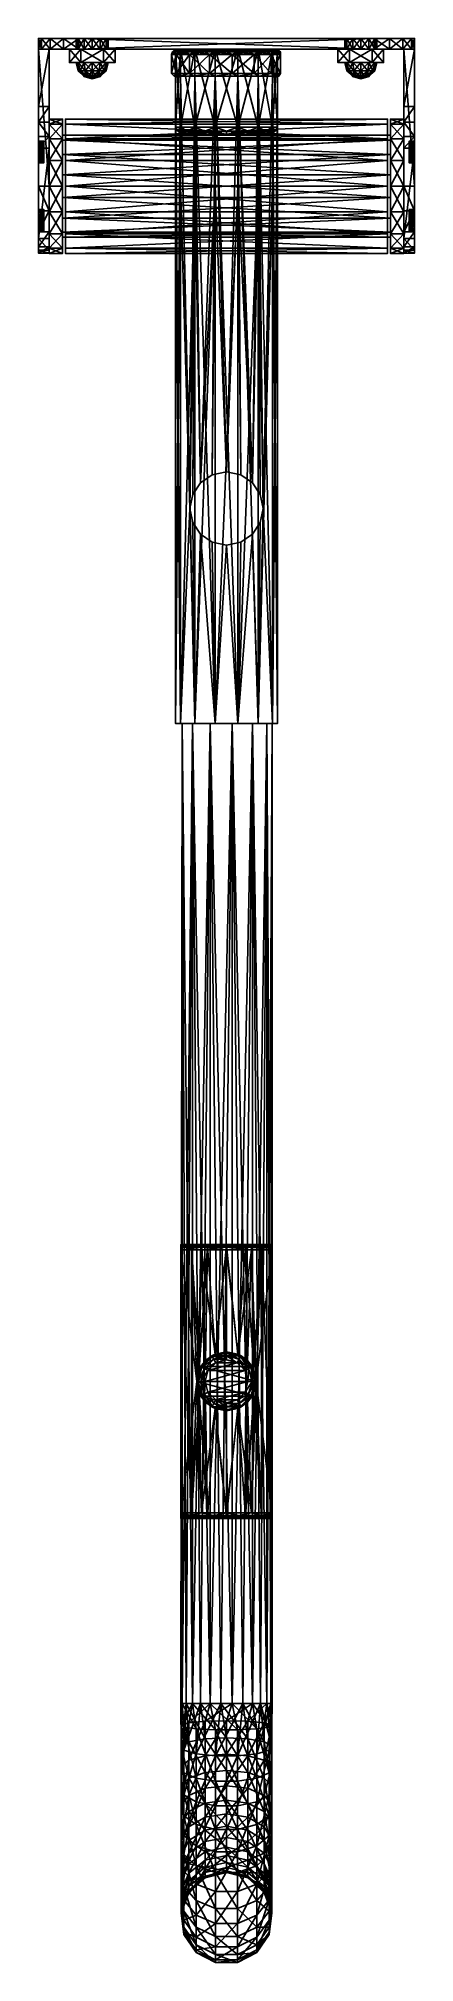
# Model space of a CAD drawing. Header units: millimetres. Extents: x -70 to 70, y -716 to 0.
import ezdxf

# ---------------------------------------------------------------- set-up
doc = ezdxf.new("R2010")
doc.units = ezdxf.units.MM

msp = doc.modelspace()

# ---------------------------------------------------------------- meshes
at = {"color": 9}
mesh = msp.add_polyface(dxfattribs=at)
corners = [(-55.2, 0, -122), (-55.2, -4, -122), (-56, 0, -125), (-53, -4, -119.8), (-55.2, 0, -128), (-55.2, -4, -128), (-53, 0, -130.2), (-56, -4, -125), (-53, -4, -130.2), (-55.2, 0, 78), (-55.2, -4, 78), (-56, 0, 75), (-53, -4, 80.2), (-55.2, 0, 72), (-55.2, -4, 72), (-53, 0, 69.8), (-56, -4, 75), (-53, -4, 69.8), (-55, -4, -182), (-60.74, -4, -180.86), (-55, 0, -182), (-60.74, 0, -180.86), (-68.86, -4, -172.74), (-65.61, 0, -177.61), (-65.61, -4, -177.61), (-68.86, 0, -172.74), (-70, 0, -167), (-70, -4, -167), (-70, 0, 83), (-53, 0, 80.2), (-55, 0, 98), (-65.61, 0, 93.61), (-68.86, 0, 88.74), (-60.74, 0, 96.86), (-53, 0, -119.8), (-55, -4, 98), (-60.74, -4, 96.86), (-65.61, -4, 93.61), (-68.86, -4, 88.74), (-70, -4, 83), (-70, -4, -65), (-70, -4, 25), (-66, -4, -65), (-66, -4, 25)]
mesh.append_faces([[corners[k] for k in face] for face in [(26, 6, 23, 26), (28, 13, 0, 28), (1, 14, 39, 1), (27, 24, 8, 27)]], dxfattribs={"vtx0": -1, "vtx1": -1, "vtx2": -1, "vtx3": -1, "color": 9})
mesh.append_faces([[corners[k] for k in face] for face in [(4, 26, 2, 4), (2, 28, 0, 2), (13, 28, 11, 13), (11, 31, 9, 11)]], dxfattribs={"vtx0": -1, "vtx1": -1, "vtx3": -1, "color": 9})
mesh.append_faces([[corners[k] for k in face] for face in [(39, 14, 16, 39), (8, 19, 18, 8)]], dxfattribs={"vtx0": -1, "vtx2": -1, "vtx3": -1, "color": 9})
mesh.append_faces([[corners[k] for k in face] for face in [(20, 19, 21, 20), (22, 23, 24, 22), (23, 22, 25, 23), (27, 25, 22, 27), (24, 21, 19, 24), (35, 33, 36, 35), (32, 37, 31, 32), (37, 32, 38, 37), (28, 38, 32, 28), (31, 36, 33, 31)]], dxfattribs={"vtx0": -1, "vtx3": -1, "color": 9})
mesh.append_faces([[corners[k] for k in face] for face in [(4, 6, 26, 4), (29, 9, 30, 29), (20, 21, 6, 20), (21, 23, 6, 21), (26, 28, 2, 26), (28, 32, 11, 28), (32, 31, 11, 32), (31, 33, 9, 31), (33, 30, 9, 33), (34, 0, 13, 34), (24, 19, 8, 24), (35, 36, 10, 35), (36, 37, 10, 36), (37, 38, 16, 37), (38, 39, 16, 38), (39, 27, 7, 39)]], dxfattribs={"vtx1": -1, "vtx2": -1, "vtx3": -1, "color": 9})
mesh.append_faces([[corners[k] for k in face] for face in [(0, 1, 2, 0), (1, 0, 3, 1), (4, 5, 6, 4), (5, 4, 7, 5), (2, 7, 4, 2), (9, 10, 11, 9), (10, 9, 12, 10), (13, 14, 15, 13), (14, 13, 16, 14), (11, 16, 13, 11), (18, 19, 20, 18), (26, 25, 27, 26), (23, 21, 24, 23), (25, 26, 23, 25), (30, 33, 35, 30), (39, 38, 28, 39), (37, 36, 31, 37), (27, 39, 26, 27), (22, 24, 27, 22), (40, 41, 42, 40)]], dxfattribs={"vtx1": -1, "vtx3": -1, "color": 9})
mesh.append_faces([[corners[k] for k in face] for face in [(5, 8, 6, 5), (1, 7, 2, 1), (14, 17, 15, 14), (10, 16, 11, 10), (39, 28, 26, 39), (41, 43, 42, 41)]], dxfattribs={"vtx2": -1, "vtx3": -1, "color": 9})
mesh = msp.add_polyface(dxfattribs=at)
corners = [(-44.8, -4, -122), (-44.8, 0, -122), (-44, -4, -125), (-44.8, 0, -128), (-44.8, -4, -128), (-44, 0, -125), (-44.8, -4, 78), (-44.8, 0, 78), (-44, -4, 75), (-44.8, 0, 72), (-44.8, -4, 72), (-44, 0, 75), (-55, 0, -182), (55, 0, -182), (-55, -4, -182), (44.8, 0, -128), (44, 0, -125), (44, 0, 75), (-55, 0, 98), (44.8, 0, 78), (44.8, 0, -122), (-55, -4, 98), (55, -4, 98), (44, -4, -125), (44, -4, 75), (44.8, -4, -128), (44.8, -4, 72), (44.8, -4, 78), (-60, -31.9, 9.57), (60, -31.9, 9.57), (-60, -30), (-60, -31.9, -9.57), (60, -31.9, -9.57), (-60, -37.32, -17.68), (-60, -45.43, -23.1), (60, -37.32, -17.68), (60, -30), (-60, -37.32, 17.68), (60, -37.32, 17.68), (-61, -43.15, 14.85), (61, -43.15, 14.85), (-61, -37.88, 8.24), (-61, -36), (61, -36), (-61, -37.88, -8.24), (-61, -43.15, -14.85), (61, -37.88, -8.24), (61, -37.88, 8.24), (-17.12, -14, -168.24), (17.12, -14, -168.24), (-11.85, -14, -174.85), (-19, -14, -160), (19, -14, -160), (-11.85, -14, -145.15), (11.85, -14, -145.15), (-17.12, -14, -151.76), (-4.23, -14, -141.48), (4.23, -14, -141.48), (17.12, -14, -151.76), (-41.5, -9, 75), (-44.8, -9, 72), (-45.75, -9, 67.64), (-45.75, -9, 82.36), (-44.8, -9, 78), (-44, -9, 75), (-45.75, -4, 82.36), (-41.5, -4, 75), (-45.75, -4, 67.64), (-44.8, -12, 75), (-45.5, -12, 77.6), (-41.5, -9, -125), (-44.8, -9, -128), (-45.75, -9, -132.36), (-45.75, -9, -117.64), (-44.8, -9, -122), (-44, -9, -125), (-45.75, -4, -117.64), (-41.5, -4, -125), (-45.75, -4, -132.36), (-44.8, -12, -125), (-45.5, -12, -122.4), (-45.5, -12, -127.6)]
mesh.append_faces([[corners[k] for k in face] for face in [(12, 3, 15, 12), (7, 18, 19, 7), (1, 9, 20, 1), (4, 14, 25, 4), (10, 0, 26, 10), (21, 6, 27, 21)]], dxfattribs={"vtx0": -1, "vtx1": -1, "vtx2": -1, "vtx3": -1, "color": 9})
mesh.append_faces([[corners[k] for k in face] for face in [(12, 15, 13, 12), (1, 16, 5, 1), (11, 17, 9, 11), (5, 15, 3, 5), (2, 23, 0, 2), (8, 24, 6, 8), (4, 25, 2, 4), (48, 49, 50, 48), (53, 54, 55, 53), (55, 58, 51, 55), (59, 60, 61, 59), (62, 63, 59, 62), (70, 71, 72, 70), (73, 74, 70, 73)]], dxfattribs={"vtx0": -1, "vtx1": -1, "vtx3": -1, "color": 9})
mesh.append_faces([[corners[k] for k in face] for face in [(11, 7, 17, 11), (8, 10, 24, 8), (48, 51, 52, 48), (63, 64, 59, 63), (64, 60, 59, 64), (74, 75, 70, 74), (75, 71, 70, 75)]], dxfattribs={"vtx1": -1, "vtx2": -1, "vtx3": -1, "color": 9})
mesh.append_faces([[corners[k] for k in face] for face in [(0, 1, 2, 0), (3, 4, 5, 3), (5, 2, 1, 5), (6, 7, 8, 6), (9, 10, 11, 9), (11, 8, 7, 11), (12, 13, 14, 12), (28, 29, 30, 28), (31, 32, 33, 31), (39, 40, 41, 39), (42, 43, 44, 42), (56, 57, 53, 56), (62, 59, 65, 62), (59, 61, 66, 59), (64, 68, 60, 64), (68, 64, 69, 68), (63, 69, 64, 63), (73, 70, 76, 73), (70, 72, 77, 70), (75, 79, 71, 75), (79, 75, 80, 79), (74, 80, 75, 74)]], dxfattribs={"vtx1": -1, "vtx3": -1, "color": 9})
mesh.append_faces([[corners[k] for k in face] for face in [(4, 2, 5, 4), (10, 8, 11, 10), (18, 21, 22, 18), (34, 33, 35, 34), (31, 30, 36, 31), (28, 37, 38, 28), (45, 44, 46, 45), (42, 41, 47, 42), (59, 66, 65, 59), (61, 67, 66, 61), (70, 77, 76, 70), (72, 78, 77, 72), (79, 81, 71, 79)]], dxfattribs={"vtx2": -1, "vtx3": -1, "color": 9})
mesh = msp.add_polyface(dxfattribs=at)
corners = [(44.8, 0, -122), (44.8, -4, -122), (44, 0, -125), (44.8, -4, -128), (44.8, 0, -128), (44, -4, -125), (44.8, 0, 78), (44.8, -4, 78), (44, 0, 75), (44.8, -4, 72), (44.8, 0, 72), (44, -4, 75), (55, 0, -182), (55, -4, -182), (-55, -4, -182), (-44, 0, -125), (-44.8, 0, -122), (-44.8, 0, 72), (-44.8, 0, 78), (55, 0, 98), (-55, 0, 98), (55, -4, 98), (-44, -4, -125), (-44.8, -4, -122), (-44.8, -4, 78), (-44.8, -4, 72), (-55, -4, 98), (60, -31.9, 9.57), (-60, -31.9, 9.57), (60, -37.32, 17.68), (60, -31.9, -9.57), (-60, -31.9, -9.57), (60, -30), (60, -37.32, -17.68), (-60, -37.32, -17.68), (-60, -30), (-60, -37.32, 17.68), (60, -45.43, 23.1), (61, -36), (-61, -36), (61, -37.88, 8.24), (61, -43.15, -14.85), (-61, -43.15, -14.85), (61, -37.88, -8.24), (-61, -37.88, -8.24), (-61, -37.88, 8.24), (61, -43.15, 14.85), (17.12, -14, -168.24), (-17.12, -14, -168.24), (19, -14, -160), (4.23, -14, -178.52), (-4.23, -14, -178.52), (11.85, -14, -174.85), (-11.85, -14, -174.85), (-19, -14, -160), (17.12, -14, -151.76), (4.23, -14, -141.48), (11.85, -14, -145.15), (-11.85, -14, -145.15), (-17.12, -14, -151.76), (41.5, -9, 75), (44.8, -9, 78), (45.75, -9, 82.36), (45.75, -9, 67.64), (44.8, -9, 72), (44, -9, 75), (45.75, -4, 67.64), (41.5, -4, 75), (45.75, -4, 82.36), (44.8, -12, 75), (45.5, -12, 72.4), (41.5, -9, -125), (44.8, -9, -122), (45.75, -9, -117.64), (45.75, -9, -132.36), (44.8, -9, -128), (44, -9, -125), (45.75, -4, -132.36), (41.5, -4, -125), (45.75, -4, -117.64), (44.8, -12, -125), (45.5, -12, -127.6)]
mesh.append_faces([[corners[k] for k in face] for face in [(10, 0, 17, 10), (1, 9, 23, 1)]], dxfattribs={"vtx0": -1, "vtx1": -1, "vtx2": -1, "vtx3": -1, "color": 9})
mesh.append_faces([[corners[k] for k in face] for face in [(2, 16, 0, 2), (8, 18, 6, 8), (19, 6, 20, 19), (5, 22, 3, 5), (11, 25, 9, 11), (13, 3, 14, 13), (47, 48, 49, 47), (52, 53, 47, 52), (49, 54, 55, 49), (60, 61, 62, 60), (63, 64, 60, 63), (71, 72, 73, 71), (74, 75, 71, 74)]], dxfattribs={"vtx0": -1, "vtx1": -1, "vtx3": -1, "color": 9})
mesh.append_faces([[corners[k] for k in face] for face in [(2, 4, 15, 2), (8, 10, 17, 8), (5, 1, 23, 5), (11, 7, 24, 11), (21, 26, 7, 21), (51, 53, 52, 51), (56, 57, 58, 56), (57, 55, 59, 57), (64, 65, 60, 64), (65, 61, 60, 65), (75, 76, 71, 75), (76, 72, 71, 76)]], dxfattribs={"vtx1": -1, "vtx2": -1, "vtx3": -1, "color": 9})
mesh.append_faces([[corners[k] for k in face] for face in [(0, 1, 2, 0), (3, 4, 5, 3), (2, 5, 4, 2), (6, 7, 8, 6), (9, 10, 11, 9), (8, 11, 10, 8), (19, 20, 21, 19), (27, 28, 29, 27), (30, 31, 32, 30), (33, 34, 30, 33), (32, 35, 27, 32), (29, 36, 37, 29), (38, 39, 40, 38), (41, 42, 43, 41), (43, 44, 38, 43), (40, 45, 46, 40), (50, 51, 52, 50), (63, 60, 66, 63), (60, 62, 67, 60), (65, 69, 61, 65), (69, 65, 70, 69), (64, 70, 65, 64), (74, 71, 77, 74), (71, 73, 78, 71), (76, 80, 72, 76), (80, 76, 81, 80), (75, 81, 76, 75)]], dxfattribs={"vtx1": -1, "vtx3": -1, "color": 9})
mesh.append_faces([[corners[k] for k in face] for face in [(1, 5, 2, 1), (7, 11, 8, 7), (12, 13, 14, 12), (60, 67, 66, 60), (62, 68, 67, 62), (71, 78, 77, 71), (73, 79, 78, 73)]], dxfattribs={"vtx2": -1, "vtx3": -1, "color": 9})
mesh = msp.add_polyface(dxfattribs=at)
corners = [(-50, 0, -119), (-50, -4, -119), (-53, 0, -119.8), (-47, -4, -119.8), (-50, 0, -131), (-50, -4, -131), (-47, 0, -130.2), (-53, -4, -130.2), (-53, 0, -130.2), (-47, -4, -130.2), (-53, -4, -119.8), (-55.2, 0, -122), (-50, 0, 81), (-50, -4, 81), (-53, 0, 80.2), (-47, -4, 80.2), (-50, 0, 69), (-50, -4, 69), (-47, 0, 69.8), (-53, -4, 69.8), (-53, 0, 69.8), (-47, -4, 69.8), (-53, -4, 80.2), (-55.2, 0, 78), (-55, 0, -182), (-44.8, 0, -128), (-55.2, 0, 72), (-47, 0, -119.8), (-47, 0, 80.2), (-55, 0, 98), (-44.8, 0, 78), (-55.2, -4, -122), (-55, -4, -182), (-44.8, -4, -128), (-55, -4, 98), (-44.8, -4, 78), (-54.25, -4, 82.36), (-41.5, -4, 75), (-58.5, -4, 75), (-45.75, -4, 82.36), (-45.75, -4, 67.64), (-54.25, -4, 67.64), (-54.25, -9, 82.36), (-50, -9, 81), (-45.75, -9, 82.36), (-45.75, -9, 67.64), (-50, -9, 69), (-54.25, -9, 67.64), (-53, -9, 69.8), (-55.2, -9, 72), (-53, -9, 80.2), (-50, -12, 69.8), (-50, -12, 80.2), (-47, -9, 80.2), (-54.25, -4, -117.64), (-41.5, -4, -125), (-58.5, -4, -125), (-45.75, -4, -117.64), (-45.75, -4, -132.36), (-54.25, -4, -132.36), (-54.25, -9, -117.64), (-50, -9, -119), (-45.75, -9, -117.64), (-45.75, -9, -132.36), (-50, -9, -131), (-54.25, -9, -132.36), (-53, -9, -130.2), (-55.2, -9, -128), (-53, -9, -119.8), (-52.6, -12, -120.5), (-52.6, -12, -129.5), (-50, -12, -130.2), (-50, -12, -119.8), (-47, -9, -119.8)]
mesh.append_faces([[corners[k] for k in face] for face in [(4, 24, 8, 4), (2, 20, 0, 2), (20, 2, 26, 20), (0, 16, 27, 0), (28, 29, 30, 28), (10, 19, 31, 10), (19, 10, 17, 19), (9, 32, 33, 9), (1, 17, 10, 1), (36, 37, 38, 36), (42, 43, 44, 42), (45, 46, 47, 45), (54, 55, 56, 54), (60, 61, 62, 60), (63, 64, 65, 63)]], dxfattribs={"vtx0": -1, "vtx1": -1, "vtx3": -1, "color": 9})
mesh.append_faces([[corners[k] for k in face] for face in [(4, 6, 24, 4), (6, 25, 24, 6), (20, 16, 0, 20), (28, 12, 29, 28), (12, 14, 29, 12), (9, 5, 32, 9), (5, 7, 32, 5), (22, 13, 34, 22), (13, 15, 34, 13), (15, 35, 34, 15), (21, 17, 1, 21), (46, 48, 47, 46), (48, 49, 47, 48), (50, 43, 42, 50), (64, 66, 65, 64), (66, 67, 65, 66), (68, 61, 60, 68)]], dxfattribs={"vtx1": -1, "vtx2": -1, "vtx3": -1, "color": 9})
mesh.append_faces([[corners[k] for k in face] for face in [(0, 1, 2, 0), (1, 0, 3, 1), (4, 5, 6, 4), (5, 4, 7, 5), (8, 7, 4, 8), (2, 10, 11, 2), (12, 13, 14, 12), (13, 12, 15, 13), (16, 17, 18, 16), (17, 16, 19, 17), (20, 19, 16, 20), (14, 22, 23, 14), (42, 44, 36, 42), (46, 51, 48, 46), (43, 52, 53, 43), (60, 62, 54, 60), (68, 69, 61, 68), (66, 70, 67, 66), (64, 71, 66, 64), (61, 72, 73, 61)]], dxfattribs={"vtx1": -1, "vtx3": -1, "color": 9})
mesh.append_faces([[corners[k] for k in face] for face in [(5, 9, 6, 5), (1, 10, 2, 1), (17, 21, 18, 17), (13, 22, 14, 13), (36, 39, 37, 36), (40, 41, 38, 40), (47, 41, 40, 47), (54, 57, 55, 54), (58, 59, 56, 58), (65, 59, 58, 65)]], dxfattribs={"vtx2": -1, "vtx3": -1, "color": 9})
mesh = msp.add_polyface(dxfattribs=at)
corners = [(-44.8, 0, -122), (-44.8, -4, -122), (-47, 0, -119.8), (-44.8, -4, -128), (-44.8, 0, -128), (-47, -4, -130.2), (-47, 0, -130.2), (-47, -4, -119.8), (-50, 0, -119), (-44.8, 0, 78), (-44.8, -4, 78), (-47, 0, 80.2), (-44.8, -4, 72), (-44.8, 0, 72), (-47, -4, 69.8), (-47, 0, 69.8), (-47, -4, 80.2), (-50, 0, 81), (-50, 0, 69), (-50, -4, -119), (-41.5, -4, 75), (-45.75, -4, 67.64), (-58.5, -4, 75), (-50, -9, 81), (-47, -9, 80.2), (-45.75, -9, 82.36), (-44.8, -9, 78), (-44.8, -9, 72), (-47, -9, 69.8), (-45.75, -9, 67.64), (-50, -9, 69), (-45.75, -4, 82.36), (-54.25, -4, 82.36), (-54.25, -9, 67.64), (-47.4, -12, 70.5), (-45.5, -12, 72.4), (-47.4, -14.2, 73.5), (-48.5, -14.2, 72.4), (-44.8, -12, 75), (-45.5, -12, 77.6), (-47.4, -14.2, 76.5), (-47, -14.2, 75), (-47.4, -12, 79.5), (-50, -12, 80.2), (-48.5, -14.2, 77.6), (-50, -15, 75), (-41.5, -4, -125), (-45.75, -4, -132.36), (-58.5, -4, -125), (-50, -9, -119), (-47, -9, -119.8), (-45.75, -9, -117.64), (-44.8, -9, -122), (-44.8, -9, -128), (-47, -9, -130.2), (-45.75, -9, -132.36), (-50, -9, -131), (-45.75, -4, -117.64), (-54.25, -4, -117.64), (-54.25, -9, -132.36), (-47.4, -12, -129.5), (-45.5, -12, -127.6), (-47.4, -14.2, -126.5), (-48.5, -14.2, -127.6), (-44.8, -12, -125), (-45.5, -12, -122.4), (-47.4, -14.2, -123.5), (-47, -14.2, -125), (-47.4, -12, -120.5), (-50, -12, -119.8), (-48.5, -14.2, -122.4), (-50, -15, -125)]
mesh.append_faces([[corners[k] for k in face] for face in [(2, 15, 0, 2), (15, 2, 18, 15), (7, 14, 19, 7), (14, 7, 12, 14)]], dxfattribs={"vtx0": -1, "vtx1": -1, "vtx3": -1, "color": 9})
mesh.append_faces([[corners[k] for k in face] for face in [(34, 36, 37, 34), (38, 40, 41, 38), (60, 62, 63, 60), (64, 66, 67, 64)]], dxfattribs={"vtx0": -1, "vtx3": -1, "color": 9})
mesh.append_faces([[corners[k] for k in face] for face in [(15, 13, 0, 15), (7, 1, 12, 7), (20, 21, 22, 20), (23, 24, 25, 23), (24, 26, 25, 24), (27, 28, 29, 27), (28, 30, 29, 28), (46, 47, 48, 46), (49, 50, 51, 49), (50, 52, 51, 50), (53, 54, 55, 53), (54, 56, 55, 54)]], dxfattribs={"vtx1": -1, "vtx2": -1, "vtx3": -1, "color": 9})
mesh.append_faces([[corners[k] for k in face] for face in [(0, 1, 2, 0), (3, 4, 5, 3), (6, 5, 4, 6), (2, 7, 8, 2), (9, 10, 11, 9), (12, 13, 14, 12), (15, 14, 13, 15), (11, 16, 17, 11), (29, 33, 21, 29), (28, 34, 30, 28), (34, 28, 35, 34), (38, 41, 35, 38), (24, 42, 26, 24), (42, 24, 43, 42), (42, 44, 39, 42), (27, 35, 28, 27), (55, 59, 47, 55), (54, 60, 56, 54), (60, 54, 61, 60), (64, 67, 61, 64), (50, 68, 52, 50), (68, 50, 69, 68), (68, 70, 65, 68), (53, 61, 54, 53)]], dxfattribs={"vtx1": -1, "vtx3": -1, "color": 9})
mesh.append_faces([[corners[k] for k in face] for face in [(1, 7, 2, 1), (10, 16, 11, 10), (25, 31, 32, 25), (34, 35, 36, 34), (38, 39, 40, 38), (38, 35, 27, 38), (42, 39, 26, 42), (44, 40, 39, 44), (41, 36, 35, 41), (51, 57, 58, 51), (60, 61, 62, 60), (64, 65, 66, 64), (68, 65, 52, 68), (70, 66, 65, 70), (67, 62, 61, 67)]], dxfattribs={"vtx2": -1, "vtx3": -1, "color": 9})
mesh.append_faces([[corners[k] for k in face] for face in [(40, 45, 41, 40), (66, 71, 67, 66), (62, 71, 63, 62)]], dxfattribs={"vtx3": -1, "color": 9})
mesh = msp.add_polyface(dxfattribs=at)
corners = [(44.8, -4, -122), (44.8, 0, -122), (47, -4, -119.8), (44.8, 0, -128), (44.8, -4, -128), (47, 0, -130.2), (47, -4, -130.2), (50, 0, -131), (47, 0, -119.8), (44.8, -4, 78), (44.8, 0, 78), (47, -4, 80.2), (44.8, 0, 72), (44.8, -4, 72), (47, 0, 69.8), (47, -4, 69.8), (50, 0, 69), (47, 0, 80.2), (55, 0, -182), (50, 0, -119), (50, -4, 69), (45.75, -4, 82.36), (58.5, -4, 75), (41.5, -4, 75), (47, -9, 69.8), (44.8, -9, 72), (45.75, -9, 67.64), (44.8, -9, 78), (47, -9, 80.2), (45.75, -9, 82.36), (50, -9, 81), (54.25, -9, 82.36), (45.75, -4, 67.64), (54.25, -4, 67.64), (47.4, -12, 79.5), (45.5, -12, 77.6), (47.4, -14.2, 76.5), (48.5, -14.2, 77.6), (44.8, -12, 75), (45.5, -12, 72.4), (47.4, -14.2, 73.5), (47, -14.2, 75), (47.4, -12, 70.5), (50, -12, 69.8), (48.5, -14.2, 72.4), (50, -15, 75), (45.75, -4, -117.64), (58.5, -4, -125), (41.5, -4, -125), (47, -9, -130.2), (44.8, -9, -128), (45.75, -9, -132.36), (44.8, -9, -122), (47, -9, -119.8), (45.75, -9, -117.64), (50, -9, -119), (54.25, -9, -117.64), (45.75, -4, -132.36), (54.25, -4, -132.36), (47.4, -12, -120.5), (45.5, -12, -122.4), (47.4, -14.2, -123.5), (48.5, -14.2, -122.4), (44.8, -12, -125), (45.5, -12, -127.6), (47.4, -14.2, -126.5), (47, -14.2, -125), (47.4, -12, -129.5), (50, -12, -130.2), (48.5, -14.2, -127.6), (50, -15, -125)]
mesh.append_faces([[corners[k] for k in face] for face in [(8, 14, 19, 8), (14, 8, 12, 14), (2, 15, 0, 2), (15, 2, 20, 15), (21, 22, 23, 21), (46, 47, 48, 46)]], dxfattribs={"vtx0": -1, "vtx1": -1, "vtx3": -1, "color": 9})
mesh.append_faces([[corners[k] for k in face] for face in [(34, 36, 37, 34), (38, 40, 41, 38), (59, 61, 62, 59), (63, 65, 66, 63)]], dxfattribs={"vtx0": -1, "vtx3": -1, "color": 9})
mesh.append_faces([[corners[k] for k in face] for face in [(3, 5, 18, 3), (8, 1, 12, 8), (15, 13, 0, 15), (24, 25, 26, 24), (27, 28, 29, 27), (28, 30, 29, 28), (49, 50, 51, 49), (52, 53, 54, 52), (53, 55, 54, 53)]], dxfattribs={"vtx1": -1, "vtx2": -1, "vtx3": -1, "color": 9})
mesh.append_faces([[corners[k] for k in face] for face in [(0, 1, 2, 0), (3, 4, 5, 3), (5, 6, 7, 5), (8, 2, 1, 8), (9, 10, 11, 9), (12, 13, 14, 12), (14, 15, 16, 14), (17, 11, 10, 17), (29, 31, 21, 29), (28, 34, 30, 28), (34, 28, 35, 34), (38, 41, 35, 38), (24, 42, 25, 24), (42, 24, 43, 42), (42, 44, 39, 42), (27, 35, 28, 27), (54, 56, 46, 54), (53, 59, 55, 53), (59, 53, 60, 59), (63, 66, 60, 63), (49, 67, 50, 49), (67, 49, 68, 67), (67, 69, 64, 67), (52, 60, 53, 52)]], dxfattribs={"vtx1": -1, "vtx3": -1, "color": 9})
mesh.append_faces([[corners[k] for k in face] for face in [(4, 6, 5, 4), (13, 15, 14, 13), (26, 32, 33, 26), (34, 35, 36, 34), (38, 39, 40, 38), (38, 35, 27, 38), (42, 39, 25, 42), (41, 36, 35, 41), (44, 40, 39, 44), (51, 57, 58, 51), (59, 60, 61, 59), (63, 64, 65, 63), (63, 60, 52, 63), (67, 64, 50, 67), (66, 61, 60, 66), (69, 65, 64, 69)]], dxfattribs={"vtx2": -1, "vtx3": -1, "color": 9})
mesh.append_faces([[corners[k] for k in face] for face in [(41, 45, 36, 41), (40, 45, 41, 40), (66, 70, 61, 66)]], dxfattribs={"vtx3": -1, "color": 9})
mesh = msp.add_polyface(dxfattribs=at)
corners = [(50, 0, -119), (50, -4, -119), (47, 0, -119.8), (53, -4, -119.8), (50, 0, -131), (50, -4, -131), (53, 0, -130.2), (47, -4, -130.2), (53, -4, -130.2), (55.2, 0, -128), (53, 0, -119.8), (47, -4, -119.8), (50, 0, 81), (50, -4, 81), (47, 0, 80.2), (53, -4, 80.2), (50, 0, 69), (50, -4, 69), (53, 0, 69.8), (47, -4, 69.8), (53, -4, 69.8), (55.2, 0, 72), (53, 0, 80.2), (47, -4, 80.2), (47, 0, -130.2), (55, 0, -182), (55.2, 0, -122), (47, 0, 69.8), (55, 0, 98), (44.8, 0, 78), (55.2, -4, 72), (55, -4, -182), (44.8, -4, -128), (55, -4, 98), (44.8, -4, 78), (45.75, -4, 82.36), (54.25, -4, 82.36), (58.5, -4, 75), (54.25, -4, 67.64), (41.5, -4, 75), (45.75, -4, 67.64), (45.75, -9, 82.36), (50, -9, 81), (54.25, -9, 82.36), (54.25, -9, 67.64), (50, -9, 69), (45.75, -9, 67.64), (47, -9, 69.8), (53, -9, 80.2), (55.2, -9, 78), (53, -9, 69.8), (50, -12, 80.2), (45.75, -4, -117.64), (54.25, -4, -117.64), (58.5, -4, -125), (54.25, -4, -132.36), (41.5, -4, -125), (45.75, -4, -132.36), (45.75, -9, -117.64), (50, -9, -119), (54.25, -9, -117.64), (54.25, -9, -132.36), (50, -9, -131), (45.75, -9, -132.36), (47, -9, -130.2), (53, -9, -119.8), (55.2, -9, -122), (53, -9, -130.2), (52.6, -12, -129.5), (52.6, -12, -120.5), (50, -12, -130.2), (50, -12, -119.8)]
mesh.append_faces([[corners[k] for k in face] for face in [(10, 18, 26, 10), (18, 10, 16, 18), (0, 16, 10, 0), (3, 20, 1, 3), (20, 3, 30, 20), (5, 31, 8, 5), (23, 33, 34, 23), (1, 17, 11, 1), (41, 42, 43, 41), (44, 45, 46, 44), (58, 59, 60, 58), (61, 62, 63, 61)]], dxfattribs={"vtx0": -1, "vtx1": -1, "vtx3": -1, "color": 9})
mesh.append_faces([[corners[k] for k in face] for face in [(24, 4, 25, 24), (4, 6, 25, 4), (27, 16, 0, 27), (22, 12, 28, 22), (12, 14, 28, 12), (14, 29, 28, 14), (5, 7, 31, 5), (7, 32, 31, 7), (23, 13, 33, 23), (13, 15, 33, 13), (20, 17, 1, 20), (37, 38, 39, 37), (45, 47, 46, 45), (42, 48, 43, 42), (48, 49, 43, 48), (50, 45, 44, 50), (54, 55, 56, 54), (62, 64, 63, 62), (59, 65, 60, 59), (65, 66, 60, 65), (67, 62, 61, 67)]], dxfattribs={"vtx1": -1, "vtx2": -1, "vtx3": -1, "color": 9})
mesh.append_faces([[corners[k] for k in face] for face in [(0, 1, 2, 0), (1, 0, 3, 1), (4, 5, 6, 4), (5, 4, 7, 5), (6, 8, 9, 6), (10, 3, 0, 10), (12, 13, 14, 12), (13, 12, 15, 13), (16, 17, 18, 16), (17, 16, 19, 17), (18, 20, 21, 18), (22, 15, 12, 22), (44, 46, 38, 44), (42, 51, 48, 42), (61, 63, 55, 61), (67, 68, 62, 67), (65, 69, 66, 65), (62, 70, 64, 62), (59, 71, 65, 59)]], dxfattribs={"vtx1": -1, "vtx3": -1, "color": 9})
mesh.append_faces([[corners[k] for k in face] for face in [(5, 8, 6, 5), (1, 11, 2, 1), (17, 20, 18, 17), (13, 23, 14, 13), (35, 36, 37, 35), (38, 40, 39, 38), (43, 36, 35, 43), (52, 53, 54, 52), (55, 57, 56, 55), (60, 53, 52, 60)]], dxfattribs={"vtx2": -1, "vtx3": -1, "color": 9})
mesh = msp.add_polyface(dxfattribs=at)
corners = [(55.2, 0, -122), (55.2, -4, -122), (53, 0, -119.8), (56, -4, -125), (55.2, 0, -128), (55.2, -4, -128), (56, 0, -125), (53, -4, -130.2), (53, -4, -119.8), (55.2, 0, 78), (55.2, -4, 78), (53, 0, 80.2), (56, -4, 75), (55.2, 0, 72), (55.2, -4, 72), (56, 0, 75), (53, -4, 69.8), (53, -4, 80.2), (70, 0, -167), (53, 0, -130.2), (70, 0, 83), (53, 0, 69.8), (65.61, 0, 93.61), (55, 0, 98), (60.74, 0, 96.86), (68.86, 0, 88.74), (68.86, 0, -172.74), (65.61, 0, -177.61), (60.74, 0, -180.86), (55, 0, -182), (55, -4, -182), (60.74, -4, -180.86), (65.61, -4, -177.61), (68.86, -4, -172.74), (70, -4, -167), (70, -4, 83), (55, -4, 98), (60.74, -4, 96.86), (68.86, -4, 88.74), (65.61, -4, 93.61), (70, -4, 25), (70, -4, -65), (66, -4, 25), (66, -4, -65)]
mesh.append_faces([[corners[k] for k in face] for face in [(0, 13, 20, 0), (18, 27, 19, 18), (34, 7, 32, 34), (14, 1, 35, 14)]], dxfattribs={"vtx0": -1, "vtx1": -1, "vtx2": -1, "vtx3": -1, "color": 9})
mesh.append_faces([[corners[k] for k in face] for face in [(4, 18, 19, 4), (18, 6, 20, 18), (0, 20, 6, 0), (9, 22, 15, 9), (11, 23, 9, 11), (29, 19, 28, 29)]], dxfattribs={"vtx0": -1, "vtx1": -1, "vtx3": -1, "color": 9})
mesh.append_faces([[corners[k] for k in face] for face in [(20, 13, 15, 20)]], dxfattribs={"vtx0": -1, "vtx2": -1, "vtx3": -1, "color": 9})
mesh.append_faces([[corners[k] for k in face] for face in [(30, 28, 31, 30), (26, 32, 27, 26), (32, 26, 33, 32), (18, 33, 26, 18), (27, 31, 28, 27), (23, 37, 24, 23), (38, 22, 39, 38), (22, 38, 25, 22), (35, 25, 38, 35), (39, 24, 37, 39)]], dxfattribs={"vtx0": -1, "vtx3": -1, "color": 9})
mesh.append_faces([[corners[k] for k in face] for face in [(4, 6, 18, 4), (21, 13, 0, 21), (23, 24, 9, 23), (24, 22, 9, 24), (22, 25, 15, 22), (25, 20, 15, 25), (27, 28, 19, 27), (30, 31, 7, 30), (31, 32, 7, 31), (35, 38, 12, 35), (38, 39, 12, 38), (39, 37, 10, 39), (37, 36, 10, 37), (5, 7, 34, 5), (8, 1, 14, 8)]], dxfattribs={"vtx1": -1, "vtx2": -1, "vtx3": -1, "color": 9})
mesh.append_faces([[corners[k] for k in face] for face in [(0, 1, 2, 0), (1, 0, 3, 1), (4, 5, 6, 4), (5, 4, 7, 5), (6, 3, 0, 6), (9, 10, 11, 9), (10, 9, 12, 10), (13, 14, 15, 13), (14, 13, 16, 14), (15, 12, 9, 15), (26, 27, 18, 26), (29, 28, 30, 29), (34, 33, 18, 34), (32, 31, 27, 32), (18, 20, 34, 18), (36, 37, 23, 36), (20, 25, 35, 20), (22, 24, 39, 22), (33, 34, 32, 33), (40, 41, 42, 40)]], dxfattribs={"vtx1": -1, "vtx3": -1, "color": 9})
mesh.append_faces([[corners[k] for k in face] for face in [(5, 3, 6, 5), (1, 8, 2, 1), (14, 12, 15, 14), (10, 17, 11, 10), (20, 35, 34, 20), (41, 43, 42, 41)]], dxfattribs={"vtx2": -1, "vtx3": -1, "color": 9})
mesh = msp.add_polyface(dxfattribs=at)
corners = [(-70, -42.27, -8.73), (-68, -42.27, -8.73), (-70, -44.27, -9.26), (-68, -40.27, -9.26), (-70, -42.27, -16.73), (-68, -42.27, -16.73), (-70, -40.27, -16.19), (-68, -44.27, -16.19), (-68, -40.27, -16.19), (-70, -40.27, -9.26), (-68, -38.81, -10.73), (-68, -45.74, -10.73), (-68, -44.27, -9.26), (-68, -38.27, -12.73), (-68, -46.27, -12.73), (-68, -38.81, -14.73), (-70, -42.27, 16.73), (-68, -42.27, 16.73), (-70, -44.27, 16.19), (-68, -40.27, 16.19), (-70, -42.27, 8.73), (-68, -42.27, 8.73), (-70, -40.27, 9.26), (-68, -44.27, 9.26), (-68, -40.27, 9.26), (-70, -40.27, 16.19), (-68, -38.81, 14.73), (-68, -45.74, 14.73), (-68, -44.27, 16.19), (-68, -38.27, 12.73), (-68, -46.27, 12.73), (-68, -38.81, 10.73), (-70, -44.27, -16.19), (-70, -40.9, -57.52), (-70, -55, 25), (-66, -55, 25), (-70, -4, 25), (-66, -45.43, -23.1), (-66, -37.32, -17.68), (-61, -37.32, -17.68), (-66, -31.9, -9.57), (-66, -78.1, -9.57), (-66, -30), (-68, -42.27, 8.73), (-68, -40.27, 9.26), (-68, -44.27, 9.26), (-68, -40.27, 16.19), (-68, -44.27, 16.19), (-68, -38.81, 14.73), (-68, -42.27, 16.73), (-68, -38.81, 10.73), (-68, -45.74, 10.73), (-68.29, -40.27, 9.26), (-68.29, -42.27, 8.73), (-68.29, -40.27, 16.19), (-68.29, -42.27, 16.73), (-68.29, -44.27, 9.26), (-68.87, -42.27, 15.89), (-68.87, -42.27, 9.57), (-68.87, -39.11, 12.73), (-69.71, -42.27, 12.73), (-68.29, -38.81, 14.73), (-68, -42.27, -8.73), (-68, -44.27, -9.26), (-68, -40.27, -9.26), (-68, -38.81, -10.73), (-68, -44.27, -16.19), (-68, -42.27, -16.73), (-68, -40.27, -16.19), (-68, -38.81, -14.73), (-68, -45.74, -14.73), (-68.29, -40.27, -16.19), (-68.29, -42.27, -16.73), (-68.29, -40.27, -9.26), (-68.29, -44.27, -16.19), (-68.29, -42.27, -8.73), (-68.87, -42.27, -15.89), (-69.71, -42.27, -12.73), (-68.87, -42.27, -9.57), (-68.29, -44.27, -9.26), (-68.29, -38.81, -10.73), (-68.87, -39.11, -12.73)]
mesh.append_faces([[corners[k] for k in face] for face in [(10, 11, 3, 10), (8, 7, 15, 8), (26, 27, 19, 26), (24, 23, 31, 24), (22, 9, 20, 22), (0, 20, 9, 0), (6, 33, 4, 6), (40, 41, 42, 40), (46, 47, 48, 46), (50, 51, 44, 50), (64, 63, 65, 64)]], dxfattribs={"vtx0": -1, "vtx1": -1, "vtx3": -1, "color": 9})
mesh.append_faces([[corners[k] for k in face] for face in [(78, 80, 81, 78)]], dxfattribs={"vtx0": -1, "vtx2": -1, "vtx3": -1, "color": 9})
mesh.append_faces([[corners[k] for k in face] for face in [(60, 52, 58, 60), (78, 81, 77, 78)]], dxfattribs={"vtx0": -1, "vtx3": -1, "color": 9})
mesh.append_faces([[corners[k] for k in face] for face in [(10, 13, 14, 10), (26, 29, 30, 26), (32, 4, 33, 32), (68, 69, 70, 68)]], dxfattribs={"vtx1": -1, "vtx2": -1, "vtx3": -1, "color": 9})
mesh.append_faces([[corners[k] for k in face] for face in [(0, 1, 2, 0), (1, 0, 3, 1), (4, 5, 6, 4), (5, 4, 7, 5), (9, 3, 0, 9), (1, 3, 12, 1), (16, 17, 18, 16), (17, 16, 19, 17), (20, 21, 22, 20), (21, 20, 23, 21), (25, 19, 16, 25), (17, 19, 28, 17), (34, 35, 36, 34), (43, 44, 45, 43), (52, 44, 53, 52), (46, 54, 49, 46), (55, 49, 54, 55), (53, 43, 56, 53), (62, 63, 64, 62), (71, 68, 72, 71), (64, 73, 62, 64), (72, 67, 74, 72), (75, 62, 73, 75), (78, 77, 79, 78)]], dxfattribs={"vtx1": -1, "vtx3": -1, "color": 9})
mesh.append_faces([[corners[k] for k in face] for face in [(5, 8, 6, 5), (8, 5, 7, 8), (21, 24, 22, 21), (24, 21, 23, 24), (37, 38, 39, 37), (46, 49, 47, 46), (44, 43, 53, 44), (59, 60, 57, 59), (57, 54, 61, 57), (66, 67, 68, 66), (68, 67, 72, 68), (71, 76, 77, 71)]], dxfattribs={"vtx2": -1, "vtx3": -1, "color": 9})
mesh.append_faces([[corners[k] for k in face] for face in [(55, 54, 57, 55), (53, 58, 52, 53), (53, 56, 58, 53), (71, 72, 76, 71), (72, 74, 76, 72), (75, 78, 79, 75), (75, 73, 78, 75)]], dxfattribs={"vtx3": -1, "color": 9})
mesh = msp.add_polyface(dxfattribs=at)
corners = [(-70, -38.81, -10.73), (-68, -38.81, -10.73), (-70, -40.27, -9.26), (-68, -38.27, -12.73), (-70, -38.81, -14.73), (-68, -38.81, -14.73), (-70, -38.27, -12.73), (-68, -40.27, -16.19), (-70, -40.27, -16.19), (-68, -40.27, -9.26), (-68, -45.74, -14.73), (-70, -38.81, 14.73), (-68, -38.81, 14.73), (-70, -40.27, 16.19), (-68, -38.27, 12.73), (-70, -38.81, 10.73), (-68, -38.81, 10.73), (-70, -38.27, 12.73), (-68, -40.27, 9.26), (-70, -40.27, 9.26), (-68, -40.27, 16.19), (-68, -45.74, 10.73), (-70, -25.3, -65), (-70, -55, 25), (-70, -4, 25), (-70, -31.18, -64.12), (-70, -36.54, -61.55), (-70, -40.9, -57.52), (-66, -36.54, -61.55), (-66, -31.18, -64.12), (-66, -40.9, -57.52), (-66, -55, 25), (-66, -4, 25), (-61, -37.32, -17.68), (-66, -37.32, -17.68), (-61, -31.9, -9.57), (-66, -31.9, 9.57), (-66, -37.32, 17.68), (-61, -37.32, 17.68), (-61, -45.43, 23.1), (-68, -38.27, 12.73), (-68, -46.27, 12.73), (-68, -38.81, 10.73), (-68, -38.81, 14.73), (-68, -45.74, 14.73), (-68, -40.27, 9.26), (-68.29, -40.27, 9.26), (-68.29, -38.27, 12.73), (-68.29, -38.81, 10.73), (-68.29, -40.27, 16.19), (-68, -40.27, 16.19), (-68.29, -38.81, 14.73), (-68.87, -39.11, 12.73), (-69.71, -42.27, 12.73), (-68.87, -42.27, 15.89), (-68, -38.27, -12.73), (-68, -46.27, -12.73), (-68, -38.81, -14.73), (-68, -38.81, -10.73), (-68, -45.74, -10.73), (-68, -40.27, -16.19), (-68.29, -40.27, -16.19), (-68.29, -38.27, -12.73), (-68.29, -38.81, -14.73), (-68.29, -40.27, -9.26), (-68, -40.27, -9.26), (-68.29, -38.81, -10.73), (-69.71, -42.27, -12.73), (-68.87, -39.11, -12.73), (-68.87, -42.27, -9.57)]
mesh.append_faces([[corners[k] for k in face] for face in [(5, 10, 3, 5), (16, 21, 14, 16), (4, 22, 8, 4), (2, 19, 0, 2), (31, 30, 32, 31), (40, 41, 42, 40), (43, 44, 40, 43), (52, 46, 53, 52), (52, 54, 51, 52), (55, 56, 57, 55)]], dxfattribs={"vtx0": -1, "vtx1": -1, "vtx3": -1, "color": 9})
mesh.append_faces([[corners[k] for k in face] for face in [(61, 67, 68, 61)]], dxfattribs={"vtx0": -1, "vtx2": -1, "vtx3": -1, "color": 9})
mesh.append_faces([[corners[k] for k in face] for face in [(61, 68, 63, 61)]], dxfattribs={"vtx0": -1, "vtx3": -1, "color": 9})
mesh.append_faces([[corners[k] for k in face] for face in [(19, 15, 0, 19), (23, 24, 13, 23), (25, 26, 8, 25), (26, 27, 8, 26), (55, 58, 59, 55)]], dxfattribs={"vtx1": -1, "vtx2": -1, "vtx3": -1, "color": 9})
mesh.append_faces([[corners[k] for k in face] for face in [(0, 1, 2, 0), (1, 0, 3, 1), (4, 5, 6, 4), (5, 4, 7, 5), (8, 7, 4, 8), (6, 3, 0, 6), (11, 12, 13, 11), (12, 11, 14, 12), (15, 16, 17, 15), (16, 15, 18, 16), (19, 18, 15, 19), (17, 14, 11, 17), (28, 29, 30, 28), (30, 27, 28, 30), (26, 25, 28, 26), (33, 34, 35, 33), (38, 37, 39, 38), (45, 46, 42, 45), (47, 40, 48, 47), (40, 47, 43, 40), (49, 50, 51, 49), (51, 43, 47, 51), (48, 42, 46, 48), (48, 46, 52, 48), (60, 61, 57, 60), (62, 55, 63, 62), (55, 62, 58, 55), (64, 65, 66, 64), (66, 58, 62, 66), (63, 57, 61, 63), (64, 66, 69, 64)]], dxfattribs={"vtx1": -1, "vtx3": -1, "color": 9})
mesh.append_faces([[corners[k] for k in face] for face in [(5, 3, 6, 5), (1, 9, 2, 1), (16, 14, 17, 16), (12, 20, 13, 12), (27, 26, 28, 27), (36, 37, 38, 36), (50, 43, 51, 50), (40, 42, 48, 40), (65, 58, 66, 65), (55, 57, 63, 55)]], dxfattribs={"vtx2": -1, "vtx3": -1, "color": 9})
mesh.append_faces([[corners[k] for k in face] for face in [(47, 52, 51, 47), (47, 48, 52, 47), (66, 62, 68, 66), (62, 63, 68, 62)]], dxfattribs={"vtx3": -1, "color": 9})
mesh = msp.add_polyface(dxfattribs=at)
corners = [(-55.2, -4, -122), (-70, -4, 83), (-56, -4, -125), (-55.2, -4, -128), (-70, -4, -167), (-53, -4, -130.2), (-55.2, -4, 78), (-65.61, -4, 93.61), (-56, -4, 75), (-53, -4, 80.2), (-55, -4, 98), (-53, -4, 69.8), (-55.2, -4, 72), (-70, -25.3, -65), (-70, -38.81, -14.73), (-70, -4, -65), (-70, -38.81, -10.73), (-70, -4, 25), (-70, -38.27, -12.73), (-70, -38.81, 10.73), (-70, -38.27, 12.73), (-70, -38.81, 14.73), (-70, -31.18, -64.12), (-70, -40.27, -16.19), (-70, -40.27, 16.19), (-66, -55, 25), (-66, -4, 25), (-66, -31.18, -64.12), (-66, -25.3, -65), (-66, -40.9, -57.52), (-66, -4, -65), (-66, -36.54, -61.55), (-61, -31.9, 9.57), (-66, -31.9, 9.57), (-61, -37.32, 17.68), (-66, -30), (-61, -31.9, -9.57), (-66, -31.9, -9.57), (-61, -30), (-66, -37.32, -17.68), (-58.5, -9, 75), (-55.2, -9, 78), (-54.25, -9, 82.36), (-54.25, -9, 67.64), (-55.2, -9, 72), (-56, -9, 75), (-53, -9, 80.2), (-54.25, -4, 67.64), (-58.5, -4, 75), (-54.25, -4, 82.36), (-55.2, -12, 75), (-54.5, -12, 72.4), (-52.6, -14.2, 73.5), (-53, -14.2, 75), (-54.5, -12, 77.6), (-58.5, -9, -125), (-55.2, -9, -122), (-54.25, -9, -117.64), (-54.25, -9, -132.36), (-55.2, -9, -128), (-56, -9, -125), (-53, -9, -119.8), (-54.25, -4, -132.36), (-58.5, -4, -125), (-54.25, -4, -117.64), (-55.2, -12, -125), (-54.5, -12, -127.6), (-52.6, -14.2, -126.5), (-53, -14.2, -125), (-54.5, -12, -122.4)]
mesh.append_faces([[corners[k] for k in face] for face in [(16, 19, 17, 16), (28, 26, 29, 28)]], dxfattribs={"vtx0": -1, "vtx1": -1, "vtx2": -1, "vtx3": -1, "color": 9})
mesh.append_faces([[corners[k] for k in face] for face in [(0, 1, 2, 0), (3, 4, 5, 3), (6, 7, 8, 6), (9, 10, 6, 9), (13, 14, 15, 13), (16, 17, 18, 16), (18, 15, 14, 18), (40, 41, 42, 40), (43, 44, 40, 43), (55, 56, 57, 55), (58, 59, 55, 58)]], dxfattribs={"vtx0": -1, "vtx1": -1, "vtx3": -1, "color": 9})
mesh.append_faces([[corners[k] for k in face] for face in [(17, 21, 24, 17)]], dxfattribs={"vtx0": -1, "vtx2": -1, "vtx3": -1, "color": 9})
mesh.append_faces([[corners[k] for k in face] for face in [(3, 2, 4, 3), (11, 12, 0, 11), (19, 20, 17, 19), (20, 21, 17, 20), (17, 15, 18, 17), (13, 22, 23, 13), (27, 28, 29, 27), (44, 45, 40, 44), (45, 41, 40, 45), (41, 46, 42, 41), (59, 60, 55, 59), (60, 56, 55, 60), (56, 61, 57, 56)]], dxfattribs={"vtx1": -1, "vtx2": -1, "vtx3": -1, "color": 9})
mesh.append_faces([[corners[k] for k in face] for face in [(30, 26, 28, 30), (13, 28, 22, 13), (28, 13, 30, 28), (32, 33, 34, 32), (33, 32, 35, 33), (36, 37, 38, 36), (37, 36, 39, 37), (38, 35, 32, 38), (43, 40, 47, 43), (40, 42, 48, 40), (45, 50, 41, 45), (50, 45, 51, 50), (50, 53, 54, 50), (44, 51, 45, 44), (41, 54, 46, 41), (58, 55, 62, 58), (55, 57, 63, 55), (60, 65, 56, 60), (65, 60, 66, 65), (65, 68, 69, 65), (59, 66, 60, 59), (56, 69, 61, 56)]], dxfattribs={"vtx1": -1, "vtx3": -1, "color": 9})
mesh.append_faces([[corners[k] for k in face] for face in [(25, 26, 17, 25), (28, 27, 22, 28), (22, 27, 31, 22), (13, 15, 30, 13), (37, 35, 38, 37), (40, 48, 47, 40), (42, 49, 48, 42), (50, 51, 52, 50), (50, 54, 41, 50), (55, 63, 62, 55), (57, 64, 63, 57), (65, 66, 67, 65), (65, 69, 56, 65)]], dxfattribs={"vtx2": -1, "vtx3": -1, "color": 9})
at = {"color": 251}
mesh = msp.add_polyface(dxfattribs=at)
corners = [(-11.85, -33, 89.85), (-8.07, -34.5, 91.76), (-4.23, -33, 93.52), (-19, -33, 75), (-18.13, -34.5, 79.14), (-17.12, -33, 83.24), (-11.85, -33, 60.15), (-14.54, -34.5, 63.4), (-17.12, -33, 66.76), (-8.07, -34.5, 58.24), (-18.13, -34.5, 70.86), (0, -34.5, 56.4), (-4.23, -33, 56.48), (0, -34.5, 93.6), (4.23, -33, 93.52), (-14.54, -34.5, 86.6), (-11.85, -4, 89.85), (-19, -4, 75), (-11.85, -4, 60.15), (-17.12, -4, 66.76), (-17.12, -4, 83.24), (-4.23, -4, 93.52), (-18.75, -13, -151.65), (-20.52, -13, -160), (-19.52, -14, -160), (-17.59, -14, -151.53), (-13.73, -13, -144.75), (-13.73, -13, -175.25), (-17.59, -14, -168.47), (-18.75, -13, -168.35), (-12.17, -14, -175.26), (2.15, -13, -180.41), (-4.34, -14, -179.03), (-6.34, -13, -179.52), (4.34, -14, -179.03), (-6.34, -13, -140.48), (-4.34, -14, -140.97), (2.15, -13, -139.59), (-12.17, -14, -144.74), (4.34, -14, -140.97), (17.59, -14, -168.47), (12.17, -14, -175.26), (19.52, -14, -160), (12.17, -14, -144.74), (17.59, -14, -151.53)]
mesh.append_faces([[corners[k] for k in face] for face in [(28, 40, 24, 28), (30, 41, 28, 30), (24, 42, 25, 24)]], dxfattribs={"vtx0": -1, "vtx1": -1, "vtx3": -1, "color": 251})
mesh.append_faces([[corners[k] for k in face] for face in [(6, 8, 19, 6), (3, 5, 20, 3), (0, 2, 21, 0)]], dxfattribs={"vtx0": -1, "vtx2": -1, "vtx3": -1, "color": 251})
mesh.append_faces([[corners[k] for k in face] for face in [(22, 24, 25, 22)]], dxfattribs={"vtx0": -1, "vtx3": -1, "color": 251})
mesh.append_faces([[corners[k] for k in face] for face in [(0, 16, 5, 0), (3, 17, 8, 3), (6, 18, 12, 6), (36, 38, 43, 36), (38, 25, 44, 38)]], dxfattribs={"vtx1": -1, "vtx2": -1, "vtx3": -1, "color": 251})
mesh.append_faces([[corners[k] for k in face] for face in [(28, 24, 29, 28), (32, 34, 30, 32)]], dxfattribs={"vtx1": -1, "vtx3": -1, "color": 251})
mesh.append_faces([[corners[k] for k in face] for face in [(0, 1, 2, 0), (3, 4, 5, 3), (6, 7, 8, 6), (2, 13, 14, 2), (5, 15, 0, 5), (8, 10, 3, 8), (12, 9, 6, 12), (22, 23, 24, 22), (24, 23, 29, 24)]], dxfattribs={"vtx2": -1, "vtx3": -1, "color": 251})
mesh.append_faces([[corners[k] for k in face] for face in [(7, 6, 9, 7), (7, 10, 8, 7), (11, 9, 12, 11), (22, 25, 26, 22), (27, 28, 29, 27), (28, 27, 30, 28), (31, 32, 33, 31), (32, 31, 34, 32), (35, 36, 37, 35), (36, 35, 38, 36), (25, 38, 26, 25), (26, 38, 35, 26), (36, 39, 37, 36), (32, 30, 33, 32), (33, 30, 27, 33)]], dxfattribs={"vtx3": -1, "color": 251})
mesh = msp.add_polyface(dxfattribs=at)
corners = [(-19, -4, 75), (-19, -33, 75), (-17.12, -4, 83.24), (-11.85, -4, 60.15), (-11.85, -33, 60.15), (-17.12, -4, 66.76), (-17.12, -33, 66.76), (-17.12, -33, 83.24), (-11.85, -4, 89.85), (-18.75, -6, -151.65), (-20.15, -5, -157.88), (-20.52, -6, -160), (-17.54, -5, -149.87), (-16.91, -4.27, -150.24), (-19.42, -4.27, -157.96), (-19.27, -5, -166.26), (-11.91, -5, -143.61), (-11.48, -4.27, -144.2), (-13.73, -6, -144.75), (-8.24, -5, -178.51), (-15.05, -5, -173.55), (-14.51, -4.27, -173.06), (-18.75, -6, -168.35), (-16.69, -4, -168.04), (-18.57, -4.27, -166.03), (-18.52, -4, -160), (-11.55, -4, -145.52), (-16.69, -4, -151.96), (-13.73, -6, -175.25), (-11.55, -4, -174.48), (-7.94, -4.27, -177.84), (-18.75, -13, -151.65), (-20.52, -13, -160), (-18.75, -13, -168.35), (-13.73, -13, -175.25), (-13.73, -13, -144.75)]
mesh.append_faces([[corners[k] for k in face] for face in [(11, 22, 32, 11), (22, 28, 33, 22), (18, 9, 35, 18)]], dxfattribs={"vtx0": -1, "vtx1": -1, "vtx3": -1, "color": 251})
mesh.append_faces([[corners[k] for k in face] for face in [(11, 31, 9, 11)]], dxfattribs={"vtx0": -1, "vtx2": -1, "vtx3": -1, "color": 251})
mesh.append_faces([[corners[k] for k in face] for face in [(10, 13, 14, 10), (24, 20, 15, 24), (31, 11, 32, 31), (32, 22, 33, 32), (33, 28, 34, 33), (35, 9, 31, 35)]], dxfattribs={"vtx0": -1, "vtx3": -1, "color": 251})
mesh.append_faces([[corners[k] for k in face] for face in [(0, 1, 2, 0), (3, 4, 5, 3), (5, 6, 0, 5), (2, 7, 8, 2), (10, 14, 15, 10), (16, 17, 12, 16), (24, 15, 14, 24)]], dxfattribs={"vtx1": -1, "vtx3": -1, "color": 251})
mesh.append_faces([[corners[k] for k in face] for face in [(9, 10, 11, 9), (10, 12, 13, 10), (19, 20, 21, 19), (11, 15, 22, 11), (24, 21, 20, 24), (17, 13, 12, 17), (22, 20, 28, 22), (18, 12, 9, 18)]], dxfattribs={"vtx2": -1, "vtx3": -1, "color": 251})
mesh.append_faces([[corners[k] for k in face] for face in [(10, 9, 12, 10), (10, 15, 11, 10), (16, 12, 18, 16), (23, 24, 25, 23), (24, 23, 21, 24), (24, 14, 25, 24), (17, 26, 13, 17), (25, 14, 27, 25), (27, 14, 13, 27), (27, 13, 26, 27), (22, 15, 20, 22), (29, 30, 21, 29), (29, 21, 23, 29)]], dxfattribs={"vtx3": -1, "color": 251})
mesh = msp.add_polyface(dxfattribs=at)
corners = [(17.12, -33, 83.24), (18.13, -34.5, 79.14), (19, -33, 75), (4.23, -33, 93.52), (8.07, -34.5, 91.76), (11.85, -33, 89.85), (4.23, -33, 56.48), (0, -34.5, 56.4), (-4.23, -33, 56.48), (17.12, -33, 66.76), (14.54, -34.5, 63.4), (11.85, -33, 60.15), (8.07, -34.5, 58.24), (18.13, -34.5, 70.86), (14.54, -34.5, 86.6), (17.12, -4, 83.24), (19, -4, 75), (4.23, -4, 93.52), (11.85, -4, 89.85), (-4.23, -33, 93.52), (4.23, -4, 56.48), (-4.23, -4, 56.48), (17.12, -4, 66.76), (11.85, -4, 60.15), (16.6, -13, -172.06), (12.17, -14, -175.26), (10.26, -13, -177.77), (17.59, -14, -168.47), (20.08, -13, -155.73), (19.52, -14, -160), (20.08, -13, -164.27), (17.59, -14, -151.53), (10.26, -13, -142.23), (12.17, -14, -144.74), (16.6, -13, -147.94), (4.34, -14, -140.97), (2.15, -13, -139.59), (4.34, -14, -179.03), (2.15, -13, -180.41), (-17.59, -14, -168.47), (-12.17, -14, -175.26), (-19.52, -14, -160), (-12.17, -14, -144.74), (-4.34, -14, -140.97), (-17.59, -14, -151.53)]
mesh.append_faces([[corners[k] for k in face] for face in [(27, 39, 25, 27), (33, 42, 31, 33), (31, 44, 29, 31)]], dxfattribs={"vtx0": -1, "vtx1": -1, "vtx3": -1, "color": 251})
mesh.append_faces([[corners[k] for k in face] for face in [(9, 11, 23, 9), (6, 8, 21, 6), (3, 5, 18, 3), (0, 2, 16, 0)]], dxfattribs={"vtx0": -1, "vtx2": -1, "vtx3": -1, "color": 251})
mesh.append_faces([[corners[k] for k in face] for face in [(9, 2, 13, 9)]], dxfattribs={"vtx0": -1, "vtx3": -1, "color": 251})
mesh.append_faces([[corners[k] for k in face] for face in [(0, 15, 5, 0), (3, 17, 19, 3), (6, 20, 11, 6), (9, 22, 2, 9), (37, 25, 40, 37), (27, 29, 41, 27)]], dxfattribs={"vtx1": -1, "vtx2": -1, "vtx3": -1, "color": 251})
mesh.append_faces([[corners[k] for k in face] for face in [(15, 0, 16, 15), (17, 3, 18, 17), (20, 6, 21, 20), (35, 43, 33, 35)]], dxfattribs={"vtx1": -1, "vtx3": -1, "color": 251})
mesh.append_faces([[corners[k] for k in face] for face in [(0, 1, 2, 0), (3, 4, 5, 3), (6, 7, 8, 6), (9, 10, 11, 9), (5, 14, 0, 5), (11, 12, 6, 11)]], dxfattribs={"vtx2": -1, "vtx3": -1, "color": 251})
mesh.append_faces([[corners[k] for k in face] for face in [(10, 12, 11, 10), (24, 25, 26, 24), (25, 24, 27, 25), (28, 29, 30, 28), (29, 28, 31, 29), (32, 33, 34, 32), (33, 32, 35, 33), (36, 35, 32, 36), (33, 31, 34, 33), (34, 31, 28, 34), (29, 27, 30, 29), (30, 27, 24, 30), (25, 37, 26, 25), (26, 37, 38, 26)]], dxfattribs={"vtx3": -1, "color": 251})
mesh = msp.add_polyface(dxfattribs=at)
corners = [(-11.85, -4, 89.85), (-11.85, -33, 89.85), (-4.23, -4, 93.52), (-4.23, -4, 56.48), (-4.23, -33, 56.48), (-11.85, -4, 60.15), (-4.23, -33, 93.52), (4.23, -4, 93.52), (-17.12, -4, 66.76), (17.12, -4, 66.76), (11.85, -4, 60.15), (-19, -4, 75), (19, -4, 75), (11.85, -4, 89.85), (-17.12, -4, 83.24), (17.12, -4, 83.24), (-6.34, -6, -140.48), (-11.91, -5, -143.61), (-13.73, -6, -144.75), (-4.21, -5, -140.19), (-4.06, -4.27, -140.9), (-11.48, -4.27, -144.2), (-13.73, -6, -175.25), (-8.24, -5, -178.51), (-6.34, -6, -179.52), (-15.05, -5, -173.55), (-14.51, -4.27, -173.06), (-7.94, -4.27, -177.84), (0, -5, -180.26), (-4.12, -4, -178.06), (-11.55, -4, -174.48), (0, -4.27, -179.52), (-11.55, -4, -145.52), (-4.12, -4, -141.94), (4.06, -4.27, -140.9), (2.15, -6, -139.59), (2.15, -6, -180.41), (-6.34, -13, -140.48), (-13.73, -13, -144.75), (-13.73, -13, -175.25), (-6.34, -13, -179.52), (2.15, -13, -180.41), (2.15, -13, -139.59), (-16.69, -4, -151.96), (16.69, -4, -151.96), (-18.52, -4, -160), (4.12, -4, -141.94), (11.55, -4, -145.52), (18.52, -4, -160), (-16.69, -4, -168.04), (11.55, -4, -174.48), (16.69, -4, -168.04)]
mesh.append_faces([[corners[k] for k in face] for face in [(8, 9, 5, 8), (0, 13, 14, 0), (14, 15, 11, 14), (24, 36, 40, 24), (43, 44, 45, 43), (32, 47, 43, 32), (45, 48, 49, 45)]], dxfattribs={"vtx0": -1, "vtx1": -1, "vtx3": -1, "color": 251})
mesh.append_faces([[corners[k] for k in face] for face in [(18, 37, 16, 18), (24, 39, 22, 24)]], dxfattribs={"vtx0": -1, "vtx2": -1, "vtx3": -1, "color": 251})
mesh.append_faces([[corners[k] for k in face] for face in [(17, 20, 21, 17), (23, 26, 27, 23), (37, 18, 38, 37), (39, 24, 40, 39), (40, 36, 41, 40), (42, 16, 37, 42)]], dxfattribs={"vtx0": -1, "vtx3": -1, "color": 251})
mesh.append_faces([[corners[k] for k in face] for face in [(3, 5, 10, 3), (8, 11, 12, 8), (29, 30, 50, 29), (30, 49, 51, 30)]], dxfattribs={"vtx1": -1, "vtx2": -1, "vtx3": -1, "color": 251})
mesh.append_faces([[corners[k] for k in face] for face in [(0, 1, 2, 0), (3, 4, 5, 3), (2, 6, 7, 2), (2, 7, 0, 2), (23, 27, 28, 23), (32, 21, 33, 32), (33, 46, 32, 33)]], dxfattribs={"vtx1": -1, "vtx3": -1, "color": 251})
mesh.append_faces([[corners[k] for k in face] for face in [(16, 17, 18, 16), (17, 19, 20, 17), (22, 23, 24, 22), (27, 31, 28, 27), (21, 20, 33, 21), (33, 20, 34, 33), (35, 19, 16, 35), (24, 28, 36, 24)]], dxfattribs={"vtx2": -1, "vtx3": -1, "color": 251})
mesh.append_faces([[corners[k] for k in face] for face in [(17, 16, 19, 17), (23, 22, 25, 23), (23, 28, 24, 23), (29, 27, 30, 29), (27, 29, 31, 27)]], dxfattribs={"vtx3": -1, "color": 251})
mesh = msp.add_polyface(dxfattribs=at)
corners = [(11.85, -4, 60.15), (11.85, -33, 60.15), (4.23, -4, 56.48), (17.12, -4, 66.76), (-17.12, -4, 66.76), (19, -4, 75), (-4.23, -4, 56.48), (-11.85, -4, 60.15), (-19, -4, 75), (17.12, -4, 83.24), (4.23, -4, 93.52), (11.85, -4, 89.85), (-11.85, -4, 89.85), (-17.12, -4, 83.24), (10.26, -6, -142.23), (4.21, -5, -140.19), (2.15, -6, -139.59), (11.91, -5, -143.61), (11.48, -4.27, -144.2), (4.06, -4.27, -140.9), (-4.21, -5, -140.19), (2.15, -6, -180.41), (8.24, -5, -178.51), (10.26, -6, -177.77), (0, -5, -180.26), (0, -4.27, -179.52), (7.94, -4.27, -177.84), (15.05, -5, -173.55), (11.55, -4, -174.48), (4.12, -4, -178.06), (14.51, -4.27, -173.06), (-4.12, -4, -141.94), (4.12, -4, -141.94), (-4.06, -4.27, -140.9), (11.55, -4, -145.52), (-4.12, -4, -178.06), (10.26, -13, -142.23), (2.15, -13, -139.59), (2.15, -13, -180.41), (10.26, -13, -177.77), (-6.34, -6, -140.48), (16.69, -4, -151.96), (-16.69, -4, -151.96), (-11.55, -4, -145.52), (18.52, -4, -160), (-18.52, -4, -160), (-11.55, -4, -174.48), (16.69, -4, -168.04), (-16.69, -4, -168.04)]
mesh.append_faces([[corners[k] for k in face] for face in [(3, 4, 5, 3), (0, 7, 3, 0), (5, 8, 9, 5), (16, 40, 37, 16), (41, 42, 34, 41), (28, 46, 47, 28), (47, 48, 44, 47)]], dxfattribs={"vtx0": -1, "vtx1": -1, "vtx3": -1, "color": 251})
mesh.append_faces([[corners[k] for k in face] for face in [(16, 36, 14, 16), (23, 38, 21, 23)]], dxfattribs={"vtx0": -1, "vtx2": -1, "vtx3": -1, "color": 251})
mesh.append_faces([[corners[k] for k in face] for face in [(15, 18, 19, 15), (22, 25, 26, 22), (31, 19, 32, 31), (32, 18, 34, 32), (36, 16, 37, 36), (38, 23, 39, 38)]], dxfattribs={"vtx0": -1, "vtx3": -1, "color": 251})
mesh.append_faces([[corners[k] for k in face] for face in [(10, 11, 12, 10), (11, 9, 13, 11), (32, 34, 43, 32), (41, 44, 45, 41)]], dxfattribs={"vtx1": -1, "vtx2": -1, "vtx3": -1, "color": 251})
mesh.append_faces([[corners[k] for k in face] for face in [(0, 1, 2, 0), (2, 6, 0, 2), (15, 19, 20, 15), (22, 26, 27, 22), (29, 35, 28, 29)]], dxfattribs={"vtx1": -1, "vtx3": -1, "color": 251})
mesh.append_faces([[corners[k] for k in face] for face in [(14, 15, 16, 14), (15, 17, 18, 15), (21, 22, 23, 21), (22, 24, 25, 22), (19, 33, 20, 19), (32, 19, 18, 32)]], dxfattribs={"vtx2": -1, "vtx3": -1, "color": 251})
mesh.append_faces([[corners[k] for k in face] for face in [(15, 14, 17, 15), (15, 20, 16, 15), (22, 21, 24, 22), (22, 27, 23, 22), (28, 26, 29, 28), (26, 28, 30, 26), (29, 26, 25, 29), (29, 25, 35, 29)]], dxfattribs={"vtx3": -1, "color": 251})
mesh = msp.add_polyface(dxfattribs=at)
corners = [(17.12, -4, 66.76), (17.12, -33, 66.76), (11.85, -4, 60.15), (11.85, -4, 89.85), (11.85, -33, 89.85), (17.12, -4, 83.24), (19, -4, 75), (19, -33, 75), (20.08, -6, -155.73), (17.54, -5, -149.87), (16.6, -6, -147.94), (20.15, -5, -157.88), (19.42, -4.27, -157.96), (16.91, -4.27, -150.24), (11.91, -5, -143.61), (16.6, -6, -172.06), (19.27, -5, -166.26), (20.08, -6, -164.27), (15.05, -5, -173.55), (14.51, -4.27, -173.06), (18.57, -4.27, -166.03), (7.94, -4.27, -177.84), (18.52, -4, -160), (16.69, -4, -168.04), (11.55, -4, -145.52), (16.69, -4, -151.96), (11.48, -4.27, -144.2), (10.26, -6, -142.23), (11.55, -4, -174.48), (10.26, -6, -177.77), (20.08, -13, -155.73), (16.6, -13, -147.94), (16.6, -13, -172.06), (20.08, -13, -164.27), (10.26, -13, -177.77), (10.26, -13, -142.23)]
mesh.append_faces([[corners[k] for k in face] for face in [(29, 15, 34, 29), (17, 8, 33, 17), (10, 27, 31, 10)]], dxfattribs={"vtx0": -1, "vtx1": -1, "vtx3": -1, "color": 251})
mesh.append_faces([[corners[k] for k in face] for face in [(10, 30, 8, 10), (17, 32, 15, 17)]], dxfattribs={"vtx0": -1, "vtx2": -1, "vtx3": -1, "color": 251})
mesh.append_faces([[corners[k] for k in face] for face in [(9, 12, 13, 9), (16, 19, 20, 16), (30, 10, 31, 30), (32, 17, 33, 32), (34, 15, 32, 34), (33, 8, 30, 33), (31, 27, 35, 31)]], dxfattribs={"vtx0": -1, "vtx3": -1, "color": 251})
mesh.append_faces([[corners[k] for k in face] for face in [(0, 1, 2, 0), (3, 4, 5, 3), (6, 7, 0, 6), (9, 13, 14, 9), (16, 20, 11, 16)]], dxfattribs={"vtx1": -1, "vtx3": -1, "color": 251})
mesh.append_faces([[corners[k] for k in face] for face in [(8, 9, 10, 8), (9, 11, 12, 9), (15, 16, 17, 15), (16, 18, 19, 16), (21, 19, 18, 21), (20, 12, 11, 20), (13, 26, 14, 13), (10, 14, 27, 10), (17, 11, 8, 17), (29, 18, 15, 29)]], dxfattribs={"vtx2": -1, "vtx3": -1, "color": 251})
mesh.append_faces([[corners[k] for k in face] for face in [(9, 8, 11, 9), (9, 14, 10, 9), (16, 15, 18, 16), (16, 11, 17, 16), (22, 20, 23, 22), (20, 22, 12, 20), (24, 13, 25, 24), (13, 24, 26, 13), (25, 13, 12, 25), (25, 12, 22, 25), (23, 20, 19, 23), (23, 19, 28, 23)]], dxfattribs={"vtx3": -1, "color": 251})
at = {"color": 9}
mesh = msp.add_polyface(dxfattribs=at)
corners = [(56, -4, -125), (70, -4, 83), (55.2, -4, -122), (70, -4, -167), (55.2, -4, -128), (53, -4, 80.2), (55.2, -4, 78), (55, -4, 98), (56, -4, 75), (65.61, -4, 93.61), (55.2, -4, 72), (70, -38.27, -12.73), (70, -4, 25), (70, -38.81, -10.73), (70, -4, -65), (70, -38.81, 14.73), (70, -40.27, 16.19), (70, -38.27, 12.73), (70, -38.81, 10.73), (70, -31.18, -64.12), (70, -25.3, -65), (70, -40.27, -16.19), (70, -38.81, -14.73), (70, -55, 25), (66, -4, 25), (66, -4, -65), (66, -25.3, -65), (66, -40.9, -57.52), (66, -55, 25), (66, -31.18, -64.12), (70, -36.54, -61.55), (61, -31.9, 9.57), (66, -31.9, 9.57), (61, -30), (66, -31.9, -9.57), (61, -31.9, -9.57), (66, -30), (58.5, -9, 75), (55.2, -9, 72), (54.25, -9, 67.64), (54.25, -9, 82.36), (55.2, -9, 78), (56, -9, 75), (53, -9, 69.8), (54.25, -4, 82.36), (58.5, -4, 75), (54.25, -4, 67.64), (55.2, -12, 75), (54.5, -12, 77.6), (52.6, -14.2, 76.5), (53, -14.2, 75), (54.5, -12, 72.4), (58.5, -9, -125), (55.2, -9, -128), (54.25, -9, -132.36), (54.25, -9, -117.64), (55.2, -9, -122), (56, -9, -125), (53, -9, -130.2), (54.25, -4, -117.64), (58.5, -4, -125), (54.25, -4, -132.36), (55.2, -12, -125), (54.5, -12, -122.4), (52.6, -14.2, -123.5), (53, -14.2, -125), (54.5, -12, -127.6)]
mesh.append_faces([[corners[k] for k in face] for face in [(12, 18, 13, 12), (24, 26, 27, 24)]], dxfattribs={"vtx0": -1, "vtx1": -1, "vtx2": -1, "vtx3": -1, "color": 9})
mesh.append_faces([[corners[k] for k in face] for face in [(0, 1, 2, 0), (1, 0, 3, 1), (8, 9, 6, 8), (10, 1, 8, 10), (11, 12, 13, 11), (12, 11, 14, 12), (15, 12, 16, 15), (22, 14, 11, 22), (24, 27, 28, 24), (29, 27, 26, 29), (37, 38, 39, 37), (40, 41, 37, 40), (52, 53, 54, 52), (55, 56, 52, 55)]], dxfattribs={"vtx0": -1, "vtx1": -1, "vtx3": -1, "color": 9})
mesh.append_faces([[corners[k] for k in face] for face in [(0, 4, 3, 0), (5, 6, 7, 5), (15, 17, 12, 15), (17, 18, 12, 17), (19, 20, 21, 19), (20, 14, 22, 20), (12, 23, 16, 12), (41, 42, 37, 41), (42, 38, 37, 42), (38, 43, 39, 38), (56, 57, 52, 56), (57, 53, 52, 57), (53, 58, 54, 53)]], dxfattribs={"vtx1": -1, "vtx2": -1, "vtx3": -1, "color": 9})
mesh.append_faces([[corners[k] for k in face] for face in [(25, 26, 24, 25), (26, 20, 29, 26), (19, 30, 29, 19), (20, 26, 14, 20), (31, 32, 33, 31), (34, 35, 36, 34), (36, 33, 32, 36), (40, 37, 44, 40), (37, 39, 45, 37), (42, 47, 38, 42), (47, 42, 48, 47), (47, 50, 51, 47), (38, 51, 43, 38), (41, 48, 42, 41), (55, 52, 59, 55), (52, 54, 60, 52), (57, 62, 53, 57), (62, 57, 63, 62), (62, 65, 66, 62), (53, 66, 58, 53), (56, 63, 57, 56)]], dxfattribs={"vtx1": -1, "vtx3": -1, "color": 9})
mesh.append_faces([[corners[k] for k in face] for face in [(23, 12, 24, 23), (20, 19, 29, 20), (26, 25, 14, 26), (35, 33, 36, 35), (37, 45, 44, 37), (39, 46, 45, 39), (47, 48, 49, 47), (47, 51, 38, 47), (52, 60, 59, 52), (54, 61, 60, 54), (62, 63, 64, 62), (62, 66, 53, 62)]], dxfattribs={"vtx2": -1, "vtx3": -1, "color": 9})
mesh = msp.add_polyface(dxfattribs=at)
corners = [(70, -42.27, -16.73), (68, -42.27, -16.73), (70, -44.27, -16.19), (68, -40.27, -16.19), (70, -42.27, -8.73), (68, -42.27, -8.73), (70, -40.27, -9.26), (68, -44.27, -9.26), (68, -40.27, -9.26), (70, -40.27, -16.19), (68, -38.81, -14.73), (68, -45.74, -14.73), (68, -44.27, -16.19), (68, -38.27, -12.73), (68, -46.27, -12.73), (68, -38.81, -10.73), (70, -42.27, 8.73), (68, -42.27, 8.73), (70, -44.27, 9.26), (68, -40.27, 9.26), (70, -42.27, 16.73), (68, -42.27, 16.73), (70, -40.27, 16.19), (68, -44.27, 16.19), (68, -40.27, 16.19), (70, -40.27, 9.26), (68, -38.81, 10.73), (68, -45.74, 10.73), (68, -44.27, 9.26), (68, -38.27, 12.73), (68, -46.27, 12.73), (68, -38.81, 14.73), (70, -40.9, -57.52), (70, -44.27, -9.26), (66, -55, 25), (70, -55, 25), (66, -4, 25), (61, -45.43, -23.1), (61, -37.32, -17.68), (66, -37.32, -17.68), (68, -42.27, 8.73), (68, -44.27, 9.26), (68, -40.27, 9.26), (68, -38.81, 10.73), (68, -44.27, 16.19), (68, -42.27, 16.73), (68, -40.27, 16.19), (68, -38.81, 14.73), (68, -45.74, 14.73), (68.29, -40.27, 16.19), (68.29, -42.27, 16.73), (68.29, -40.27, 9.26), (68.29, -44.27, 16.19), (68.29, -42.27, 8.73), (68.87, -42.27, 15.89), (69.71, -42.27, 12.73), (68.87, -42.27, 9.57), (68.29, -44.27, 9.26), (68.29, -38.81, 10.73), (68.87, -39.11, 12.73), (68, -42.27, -8.73), (68, -40.27, -9.26), (68, -44.27, -9.26), (68, -40.27, -16.19), (68, -44.27, -16.19), (68, -38.81, -14.73), (68, -42.27, -16.73), (68, -38.81, -10.73), (68, -45.74, -10.73), (68.29, -40.27, -9.26), (68.29, -42.27, -8.73), (68.29, -40.27, -16.19), (68.29, -42.27, -16.73), (68.29, -44.27, -9.26), (68.87, -42.27, -15.89), (68.87, -42.27, -9.57), (68.87, -39.11, -12.73), (69.71, -42.27, -12.73), (68.29, -38.81, -14.73)]
mesh.append_faces([[corners[k] for k in face] for face in [(10, 11, 3, 10), (8, 7, 15, 8), (26, 27, 19, 26), (24, 23, 31, 24), (6, 25, 4, 6), (0, 32, 9, 0), (4, 16, 33, 4), (42, 41, 43, 42), (63, 64, 65, 63), (67, 68, 61, 67)]], dxfattribs={"vtx0": -1, "vtx1": -1, "vtx3": -1, "color": 9})
mesh.append_faces([[corners[k] for k in face] for face in [(56, 58, 59, 56)]], dxfattribs={"vtx0": -1, "vtx2": -1, "vtx3": -1, "color": 9})
mesh.append_faces([[corners[k] for k in face] for face in [(56, 59, 55, 56), (77, 69, 75, 77)]], dxfattribs={"vtx0": -1, "vtx3": -1, "color": 9})
mesh.append_faces([[corners[k] for k in face] for face in [(10, 13, 14, 10), (26, 29, 30, 26), (0, 2, 32, 0), (25, 16, 4, 25), (46, 47, 48, 46)]], dxfattribs={"vtx1": -1, "vtx2": -1, "vtx3": -1, "color": 9})
mesh.append_faces([[corners[k] for k in face] for face in [(0, 1, 2, 0), (1, 0, 3, 1), (4, 5, 6, 4), (5, 4, 7, 5), (9, 3, 0, 9), (1, 3, 12, 1), (16, 17, 18, 16), (17, 16, 19, 17), (20, 21, 22, 20), (21, 20, 23, 21), (25, 19, 16, 25), (17, 19, 28, 17), (34, 35, 36, 34), (40, 41, 42, 40), (49, 46, 50, 49), (42, 51, 40, 42), (50, 45, 52, 50), (53, 40, 51, 53), (56, 55, 57, 56), (60, 61, 62, 60), (69, 61, 70, 69), (63, 71, 66, 63), (72, 66, 71, 72), (70, 60, 73, 70)]], dxfattribs={"vtx1": -1, "vtx3": -1, "color": 9})
mesh.append_faces([[corners[k] for k in face] for face in [(5, 8, 6, 5), (8, 5, 7, 8), (21, 24, 22, 21), (24, 21, 23, 24), (37, 38, 39, 37), (44, 45, 46, 44), (46, 45, 50, 46), (49, 54, 55, 49), (63, 66, 64, 63), (61, 60, 70, 61), (76, 77, 74, 76), (74, 71, 78, 74)]], dxfattribs={"vtx2": -1, "vtx3": -1, "color": 9})
mesh.append_faces([[corners[k] for k in face] for face in [(49, 50, 54, 49), (50, 52, 54, 50), (53, 56, 57, 53), (53, 51, 56, 53), (72, 71, 74, 72), (70, 75, 69, 70), (70, 73, 75, 70)]], dxfattribs={"vtx3": -1, "color": 9})
mesh = msp.add_polyface(dxfattribs=at)
corners = [(-68, -71.19, -14.73), (-70, -71.19, -14.73), (-68, -71.73, -12.73), (-70, -71.19, -10.73), (-68, -71.19, -10.73), (-70, -71.73, -12.73), (-68, -71.19, 10.73), (-70, -71.19, 10.73), (-68, -71.73, 12.73), (-70, -71.19, 14.73), (-68, -71.19, 14.73), (-70, -71.73, 12.73), (-70, -78.87, -7.43), (-70, -69.73, -9.26), (-70, -74.5, -15.65), (-70, -69.73, -16.19), (-70, -72.02, 18.31), (-70, -77.54, 10.81), (-70, -69.73, 9.26), (-70, -79.93, 1.82), (-66, -72.02, 18.31), (-66, -77.54, 10.81), (-66, -79.93, 1.82), (-66, -78.87, -7.43), (-66, -74.5, -15.65), (-60, -78.1, 9.57), (60, -78.1, 9.57), (-60, -72.68, 17.68), (-60, -78.1, -9.57), (60, -78.1, -9.57), (-60, -80), (-60, -72.68, -17.68), (60, -72.68, -17.68), (60, -80), (-61, -78.1, 9.57), (-66, -78.1, 9.57), (-61, -80), (-66, -72.68, 17.68), (-61, -78.1, -9.57), (-66, -78.1, -9.57), (-61, -72.68, -17.68), (-66, -80), (-66, -72.68, -17.68), (-61, -72.68, 17.68), (-61, -72.12, -8.24), (61, -72.12, -8.24), (-61, -74), (-61, -72.12, 8.24), (61, -74), (-11.85, -14, -174.85), (-11.85, -255, -174.85), (-17.12, -14, -168.24), (-19, -14, -160), (-19, -255, -160), (-17.12, -14, -151.76), (-17.12, -255, -168.24), (-4.23, -14, -178.52), (-4.23, -255, -178.52), (-19, -55), (-19, -255), (-17.12, -55, 8.24), (-11.85, -55, -14.85), (-13.6, -175, -13.27), (-17.12, -55, -8.24), (-17.12, -255, 8.24), (-11.85, -55, 14.85), (-17.12, -255, -8.24), (-68.29, -71.73, 12.73), (-68, -71.73, 12.73), (-68.29, -71.19, 14.73), (-68, -71.19, 10.73), (-68, -71.19, 14.73), (-68.87, -70.89, 12.73), (-68.29, -71.73, -12.73), (-68, -71.73, -12.73), (-68.29, -71.19, -10.73), (-68, -71.19, -14.73), (-68, -71.19, -10.73), (-68.87, -70.89, -12.73), (-68.29, -71.19, -14.73)]
mesh.append_faces([[corners[k] for k in face] for face in [(13, 19, 18, 13)]], dxfattribs={"vtx0": -1, "vtx1": -1, "vtx2": -1, "vtx3": -1, "color": 9})
mesh.append_faces([[corners[k] for k in face] for face in [(3, 12, 13, 3), (12, 5, 14, 12), (16, 9, 17, 16), (18, 19, 7, 18)]], dxfattribs={"vtx0": -1, "vtx1": -1, "vtx3": -1, "color": 9})
mesh.append_faces([[corners[k] for k in face] for face in [(17, 11, 7, 17)]], dxfattribs={"vtx0": -1, "vtx2": -1, "vtx3": -1, "color": 9})
mesh.append_faces([[corners[k] for k in face] for face in [(17, 20, 16, 17), (20, 17, 21, 20), (12, 22, 19, 12), (22, 12, 23, 22), (14, 23, 12, 14), (19, 21, 17, 19)]], dxfattribs={"vtx0": -1, "vtx3": -1, "color": 9})
mesh.append_faces([[corners[k] for k in face] for face in [(3, 5, 12, 3), (5, 1, 14, 5), (1, 15, 14, 1), (9, 11, 17, 9), (12, 19, 13, 12), (19, 17, 7, 19), (20, 21, 24, 20), (23, 24, 21, 23)]], dxfattribs={"vtx1": -1, "vtx2": -1, "vtx3": -1, "color": 9})
mesh.append_faces([[corners[k] for k in face] for face in [(0, 1, 2, 0), (3, 4, 5, 3), (5, 2, 1, 5), (6, 7, 8, 6), (9, 10, 11, 9), (11, 8, 7, 11), (24, 23, 14, 24), (22, 21, 19, 22), (22, 23, 21, 22), (25, 26, 27, 25), (28, 29, 30, 28), (34, 35, 36, 34), (35, 34, 37, 35), (38, 39, 40, 38), (39, 38, 41, 39), (43, 37, 34, 43), (36, 41, 38, 36), (44, 45, 46, 44), (49, 50, 51, 49), (52, 53, 54, 52), (58, 59, 60, 58), (61, 62, 63, 61), (60, 64, 65, 60), (67, 68, 69, 67), (68, 67, 70, 68), (73, 74, 75, 73), (74, 73, 76, 74)]], dxfattribs={"vtx1": -1, "vtx3": -1, "color": 9})
mesh.append_faces([[corners[k] for k in face] for face in [(4, 2, 5, 4), (10, 8, 11, 10), (28, 31, 32, 28), (25, 30, 33, 25), (39, 42, 40, 39), (35, 41, 36, 35), (47, 46, 48, 47), (52, 51, 55, 52), (49, 56, 57, 49), (58, 63, 66, 58), (68, 71, 69, 68), (74, 77, 75, 74)]], dxfattribs={"vtx2": -1, "vtx3": -1, "color": 9})
mesh.append_faces([[corners[k] for k in face] for face in [(67, 69, 72, 67), (73, 78, 79, 73), (73, 75, 78, 73)]], dxfattribs={"vtx3": -1, "color": 9})
mesh = msp.add_polyface(dxfattribs=at)
corners = [(-60, -64.57, 23.1), (60, -64.57, 23.1), (-60, -55, 25), (-60, -45.43, 23.1), (60, -45.43, 23.1), (-60, -37.32, 17.68), (-60, -45.43, -23.1), (60, -45.43, -23.1), (-60, -55, -25), (-60, -64.57, -23.1), (60, -55, -25), (60, -55, 25), (-60, -31.9, 9.57), (-60, -78.1, 9.57), (-60, -72.68, 17.68), (-60, -30), (-60, -80), (-60, -37.32, -17.68), (-60, -72.68, -17.68), (-60, -31.9, -9.57), (-60, -78.1, -9.57), (-61, -45.43, 23.1), (-66, -45.43, 23.1), (-61, -55, 25), (-61, -45.43, -23.1), (-66, -45.43, -23.1), (-61, -37.32, -17.68), (-61, -64.57, -23.1), (-66, -64.57, -23.1), (-61, -55, -25), (-66, -55, -25), (-66, -55, 25), (-61, -64.57, 23.1), (-61, -31.9, -9.57), (-61, -78.1, -9.57), (-61, -72.68, -17.68), (-61, -30), (-61, -80), (-61, -37.32, 17.68), (-61, -72.68, 17.68), (-61, -31.9, 9.57), (-61, -78.1, 9.57), (-61, -59.23, 18.52), (61, -59.23, 18.52), (-61, -50.77, 18.52), (-61, -43.15, -14.85), (61, -43.15, -14.85), (-61, -50.77, -18.52), (-61, -59.23, -18.52), (61, -59.23, -18.52), (-61, -66.85, -14.85), (61, -50.77, -18.52), (-61, -43.15, 14.85), (61, -50.77, 18.52), (-61, -66.85, 14.85), (61, -66.85, 14.85), (-61, -72.12, 8.24), (-61, -37.88, 8.24), (-61, -74), (-61, -36), (-61, -72.12, -8.24), (-61, -37.88, -8.24), (-4.23, -14, -141.48), (0, -161.4, -141), (4.23, -14, -141.48), (-11.85, -14, -145.15), (-9.67, -165.44, -143.65), (-17.12, -14, -151.76), (-13.6, -175, -146.73), (-17.12, -55, -8.24), (17.12, -55, -8.24), (-11.85, -55, -14.85), (-4.23, -55, -18.52), (11.85, -55, -14.85), (-19, -55), (19, -55), (-11.85, -55, 14.85), (11.85, -55, 14.85), (-17.12, -55, 8.24), (-4.23, -55, 18.52), (4.23, -55, 18.52), (17.12, -55, 8.24)]
mesh.append_faces([[corners[k] for k in face] for face in [(12, 13, 5, 12), (0, 3, 14, 0), (14, 5, 13, 14), (17, 18, 19, 17), (18, 17, 9, 18), (6, 9, 17, 6), (19, 20, 15, 19), (33, 34, 26, 33), (27, 24, 35, 27), (35, 26, 34, 35), (38, 39, 40, 38), (39, 38, 32, 39), (21, 32, 38, 21), (40, 41, 36, 40), (56, 57, 58, 56), (57, 56, 52, 57), (54, 52, 56, 54), (58, 59, 60, 58), (45, 50, 61, 45), (61, 60, 59, 61), (69, 70, 71, 69), (76, 77, 78, 76), (78, 81, 74, 78)]], dxfattribs={"vtx0": -1, "vtx1": -1, "vtx3": -1, "color": 9})
mesh.append_faces([[corners[k] for k in face] for face in [(67, 68, 65, 67)]], dxfattribs={"vtx0": -1, "vtx3": -1, "color": 9})
mesh.append_faces([[corners[k] for k in face] for face in [(3, 5, 14, 3), (12, 15, 16, 12), (18, 20, 19, 18), (24, 26, 35, 24), (33, 36, 37, 33), (39, 41, 40, 39), (44, 52, 54, 44), (57, 59, 58, 57), (48, 50, 45, 48), (50, 60, 61, 50), (72, 71, 73, 72), (69, 74, 75, 69)]], dxfattribs={"vtx1": -1, "vtx2": -1, "vtx3": -1, "color": 9})
mesh.append_faces([[corners[k] for k in face] for face in [(0, 1, 2, 0), (3, 4, 5, 3), (6, 7, 8, 6), (8, 9, 6, 8), (21, 22, 23, 21), (24, 25, 26, 24), (27, 28, 29, 27), (29, 30, 24, 29), (23, 31, 32, 23), (23, 32, 21, 23), (42, 43, 44, 42), (45, 46, 47, 45), (48, 49, 50, 48), (42, 44, 54, 42), (47, 48, 45, 47), (65, 66, 62, 65), (79, 80, 76, 79)]], dxfattribs={"vtx1": -1, "vtx3": -1, "color": 9})
mesh.append_faces([[corners[k] for k in face] for face in [(9, 8, 10, 9), (3, 2, 11, 3), (0, 2, 3, 0), (22, 31, 23, 22), (27, 29, 24, 27), (48, 47, 51, 48), (52, 44, 53, 52), (42, 54, 55, 42)]], dxfattribs={"vtx2": -1, "vtx3": -1, "color": 9})
mesh.append_faces([[corners[k] for k in face] for face in [(62, 63, 64, 62)]], dxfattribs={"vtx3": -1, "color": 9})
mesh = msp.add_polyface(dxfattribs=at)
corners = [(68, -71.19, -10.73), (70, -71.19, -10.73), (68, -71.73, -12.73), (68, -71.19, -14.73), (70, -71.73, -12.73), (68, -71.19, 10.73), (68, -71.73, 12.73), (70, -71.73, 12.73), (70, -71.19, 14.73), (70, -71.19, -14.73), (70, -74.5, -15.65), (70, -78.87, -7.43), (70, -69.73, -9.26), (70, -69.73, 9.26), (70, -79.93, 1.82), (70, -77.54, 10.81), (70, -71.19, 10.73), (70, -72.02, 18.31), (66, -74.5, -15.65), (66, -78.87, -7.43), (66, -79.93, 1.82), (66, -77.54, 10.81), (66, -72.02, 18.31), (66, -78.1, 9.57), (61, -78.1, 9.57), (66, -80), (61, -72.68, 17.68), (66, -78.1, -9.57), (61, -78.1, -9.57), (66, -72.68, -17.68), (61, -80), (61, -72.68, -17.68), (66, -72.68, 17.68), (60, -78.1, 9.57), (-60, -78.1, 9.57), (60, -80), (60, -78.1, -9.57), (-60, -78.1, -9.57), (60, -72.68, -17.68), (60, -72.68, 17.68), (-60, -72.68, 17.68), (-60, -80), (61, -72.12, 8.24), (-61, -72.12, 8.24), (61, -74), (-61, -74), (61, -72.12, -8.24), (17.12, -14, -168.24), (17.12, -255, -168.24), (11.85, -14, -174.85), (4.23, -14, -178.52), (4.23, -255, -178.52), (-4.23, -14, -178.52), (19, -14, -160), (17.12, -14, -151.76), (17.12, -255, -151.76), (11.85, -255, -174.85), (19, -255, -160), (11.85, -55, -14.85), (9.67, -165.44, -16.35), (4.23, -55, -18.52), (-4.23, -55, -18.52), (-9.67, -165.44, -16.35), (-11.85, -55, -14.85), (0, -161.4, -19), (17.12, -55, -8.24), (13.6, -175, -13.27), (19, -55), (19, -255), (-4.23, -55, 18.52), (-4.23, -255, 18.52), (4.23, -55, 18.52), (11.85, -55, 14.85), (11.85, -255, 14.85), (17.12, -55, 8.24), (68.29, -71.73, 12.73), (68, -71.73, 12.73), (68.29, -71.19, 10.73), (68, -71.19, 14.73), (68, -71.19, 10.73), (68.87, -70.89, 12.73), (68.29, -71.19, 14.73), (68.29, -71.73, -12.73), (68, -71.73, -12.73), (68.29, -71.19, -14.73), (68, -71.19, -10.73), (68, -71.19, -14.73), (68.87, -70.89, -12.73)]
mesh.append_faces([[corners[k] for k in face] for face in [(12, 13, 14, 12)]], dxfattribs={"vtx0": -1, "vtx1": -1, "vtx2": -1, "vtx3": -1, "color": 9})
mesh.append_faces([[corners[k] for k in face] for face in [(10, 4, 11, 10), (12, 11, 1, 12), (7, 15, 16, 7), (15, 8, 17, 15), (16, 14, 13, 16), (19, 21, 18, 19)]], dxfattribs={"vtx0": -1, "vtx1": -1, "vtx3": -1, "color": 9})
mesh.append_faces([[corners[k] for k in face] for face in [(12, 14, 11, 12)]], dxfattribs={"vtx0": -1, "vtx2": -1, "vtx3": -1, "color": 9})
mesh.append_faces([[corners[k] for k in face] for face in [(18, 11, 19, 18), (15, 20, 14, 15), (20, 15, 21, 20), (17, 21, 15, 17), (14, 19, 11, 14), (61, 62, 63, 61)]], dxfattribs={"vtx0": -1, "vtx3": -1, "color": 9})
mesh.append_faces([[corners[k] for k in face] for face in [(9, 4, 10, 9), (4, 1, 11, 4), (7, 8, 15, 7), (15, 14, 16, 15), (21, 22, 18, 21)]], dxfattribs={"vtx1": -1, "vtx2": -1, "vtx3": -1, "color": 9})
mesh.append_faces([[corners[k] for k in face] for face in [(0, 1, 2, 0), (4, 2, 1, 4), (7, 6, 8, 7), (10, 11, 18, 10), (22, 21, 17, 22), (20, 19, 14, 20), (23, 24, 25, 23), (24, 23, 26, 24), (27, 28, 29, 27), (28, 27, 30, 28), (32, 26, 23, 32), (25, 30, 27, 25), (33, 34, 35, 33), (36, 37, 38, 36), (39, 40, 33, 39), (35, 41, 36, 35), (42, 43, 44, 42), (44, 45, 46, 44), (47, 48, 49, 47), (50, 51, 52, 50), (58, 59, 60, 58), (58, 65, 66, 58), (67, 68, 65, 67), (69, 70, 71, 69), (72, 73, 74, 72), (75, 76, 77, 75), (76, 75, 78, 76), (82, 83, 84, 82), (83, 82, 85, 83)]], dxfattribs={"vtx1": -1, "vtx3": -1, "color": 9})
mesh.append_faces([[corners[k] for k in face] for face in [(3, 2, 4, 3), (5, 6, 7, 5), (19, 20, 21, 19), (28, 31, 29, 28), (24, 30, 25, 24), (53, 54, 55, 53), (50, 49, 56, 50), (47, 53, 57, 47), (76, 79, 77, 76), (83, 86, 84, 83)]], dxfattribs={"vtx2": -1, "vtx3": -1, "color": 9})
mesh.append_faces([[corners[k] for k in face] for face in [(61, 60, 64, 61), (75, 80, 81, 75), (75, 77, 80, 75), (82, 84, 87, 82)]], dxfattribs={"vtx3": -1, "color": 9})
mesh = msp.add_polyface(dxfattribs=at)
corners = [(61, -64.57, 23.1), (66, -64.57, 23.1), (61, -55, 25), (66, -45.43, 23.1), (61, -45.43, 23.1), (66, -55, 25), (61, -37.32, 17.68), (61, -45.43, -23.1), (66, -45.43, -23.1), (61, -55, -25), (61, -64.57, -23.1), (66, -55, -25), (61, -31.9, 9.57), (61, -78.1, 9.57), (61, -72.68, 17.68), (61, -30), (61, -80), (61, -37.32, -17.68), (61, -72.68, -17.68), (61, -31.9, -9.57), (61, -78.1, -9.57), (60, -45.43, 23.1), (-60, -45.43, 23.1), (60, -55, 25), (60, -45.43, -23.1), (-60, -45.43, -23.1), (60, -37.32, -17.68), (60, -64.57, -23.1), (-60, -64.57, -23.1), (60, -55, -25), (-60, -55, -25), (-60, -55, 25), (60, -64.57, 23.1), (60, -31.9, -9.57), (60, -78.1, -9.57), (60, -72.68, -17.68), (60, -30), (60, -80), (60, -37.32, 17.68), (60, -72.68, 17.68), (60, -31.9, 9.57), (60, -78.1, 9.57), (61, -59.23, 18.52), (-61, -59.23, 18.52), (61, -66.85, 14.85), (61, -43.15, 14.85), (-61, -43.15, 14.85), (61, -50.77, 18.52), (61, -59.23, -18.52), (-61, -59.23, -18.52), (61, -50.77, -18.52), (61, -66.85, -14.85), (-61, -66.85, -14.85), (-61, -50.77, -18.52), (61, -43.15, -14.85), (-61, -50.77, 18.52), (61, -72.12, -8.24), (61, -37.88, -8.24), (61, -74), (61, -36), (61, -72.12, 8.24), (61, -37.88, 8.24), (4.23, -14, -141.48), (9.67, -165.44, -143.65), (11.85, -14, -145.15), (13.6, -175, -146.73), (17.12, -14, -151.76), (17.12, -55, -8.24), (-17.12, -55, -8.24), (19, -55), (4.23, -55, -18.52), (-4.23, -55, -18.52), (11.85, -55, -14.85), (-11.85, -55, -14.85), (-19, -55), (17.12, -55, 8.24), (4.23, -55, 18.52), (11.85, -55, 14.85), (-11.85, -55, 14.85), (-17.12, -55, 8.24)]
mesh.append_faces([[corners[k] for k in face] for face in [(12, 13, 6, 12), (0, 4, 14, 0), (14, 6, 13, 14), (17, 18, 19, 17), (18, 17, 10, 18), (7, 10, 17, 7), (19, 20, 15, 19), (33, 34, 26, 33), (27, 24, 35, 27), (35, 26, 34, 35), (38, 39, 40, 38), (39, 38, 32, 39), (21, 32, 38, 21), (40, 41, 36, 40), (56, 57, 58, 56), (57, 56, 54, 57), (51, 54, 56, 51), (58, 59, 60, 58), (45, 44, 61, 45), (61, 60, 59, 61), (67, 68, 69, 67), (72, 73, 67, 72), (69, 74, 75, 69)]], dxfattribs={"vtx0": -1, "vtx1": -1, "vtx3": -1, "color": 9})
mesh.append_faces([[corners[k] for k in face] for face in [(62, 63, 64, 62)]], dxfattribs={"vtx0": -1, "vtx3": -1, "color": 9})
mesh.append_faces([[corners[k] for k in face] for face in [(4, 6, 14, 4), (12, 15, 16, 12), (18, 20, 19, 18), (24, 26, 35, 24), (33, 36, 37, 33), (39, 41, 40, 39), (50, 54, 51, 50), (57, 59, 58, 57), (42, 44, 45, 42), (44, 60, 61, 44), (76, 77, 78, 76), (77, 75, 79, 77)]], dxfattribs={"vtx1": -1, "vtx2": -1, "vtx3": -1, "color": 9})
mesh.append_faces([[corners[k] for k in face] for face in [(0, 1, 2, 0), (3, 4, 5, 3), (4, 3, 6, 4), (7, 8, 9, 7), (9, 10, 7, 9), (21, 22, 23, 21), (24, 25, 26, 24), (27, 28, 29, 27), (29, 30, 24, 29), (23, 31, 32, 23), (23, 32, 21, 23), (42, 43, 44, 42), (45, 46, 47, 45), (48, 49, 50, 48), (51, 52, 48, 51), (50, 53, 54, 50), (47, 55, 42, 47), (48, 50, 51, 48), (47, 42, 45, 47), (64, 65, 66, 64), (70, 71, 72, 70)]], dxfattribs={"vtx1": -1, "vtx3": -1, "color": 9})
mesh.append_faces([[corners[k] for k in face] for face in [(10, 9, 11, 10), (4, 2, 5, 4), (0, 2, 4, 0), (27, 29, 24, 27)]], dxfattribs={"vtx2": -1, "vtx3": -1, "color": 9})
mesh = msp.add_polyface(dxfattribs=at)
corners = [(-47.4, -12, 70.5), (-48.5, -14.2, 72.4), (-50, -12, 69.8), (-50, -9, 69), (-47.4, -12, 79.5), (-50, -12, 80.2), (-50, -14.2, 78), (-48.5, -14.2, 77.6), (-53, -9, 80.2), (-52.6, -12, 79.5), (-50, -9, 81), (-54.5, -12, 77.6), (-52.6, -14.2, 76.5), (-51.5, -14.2, 77.6), (-55.2, -12, 75), (-52.6, -14.2, 73.5), (-53, -14.2, 75), (-53, -9, 69.8), (-52.6, -12, 70.5), (-55.2, -9, 72), (-50, -14.2, 72), (-51.5, -14.2, 72.4), (-54.5, -12, 72.4), (-50, -15, 75), (-47.4, -14.2, 73.5), (-47.4, -14.2, 76.5), (-47, -14.2, 75), (-47.4, -12, -129.5), (-48.5, -14.2, -127.6), (-50, -12, -130.2), (-50, -9, -131), (-47.4, -12, -120.5), (-50, -12, -119.8), (-50, -14.2, -122), (-48.5, -14.2, -122.4), (-52.6, -12, -120.5), (-53, -9, -119.8), (-54.5, -12, -122.4), (-52.6, -14.2, -123.5), (-51.5, -14.2, -122.4), (-50, -9, -119), (-55.2, -12, -125), (-52.6, -14.2, -126.5), (-53, -14.2, -125), (-52.6, -12, -129.5), (-53, -9, -130.2), (-50, -14.2, -128), (-51.5, -14.2, -127.6), (-54.5, -12, -127.6), (-55.2, -9, -128), (-50, -15, -125), (-47.4, -14.2, -123.5), (-47.4, -14.2, -126.5), (-47, -14.2, -125)]
mesh.append_faces([[corners[k] for k in face] for face in [(4, 6, 7, 4), (9, 12, 13, 9), (14, 15, 16, 14), (18, 20, 21, 18), (31, 33, 34, 31), (35, 38, 39, 35), (41, 42, 43, 41), (44, 46, 47, 44)]], dxfattribs={"vtx0": -1, "vtx3": -1, "color": 9})
mesh.append_faces([[corners[k] for k in face] for face in [(0, 1, 2, 0), (8, 9, 10, 8), (9, 8, 11, 9), (9, 13, 5, 9), (17, 18, 19, 17), (18, 17, 2, 18), (18, 21, 22, 18), (20, 2, 1, 20), (27, 28, 29, 27), (35, 36, 37, 35), (35, 39, 32, 35), (44, 45, 29, 44), (44, 47, 48, 44), (46, 29, 28, 46)]], dxfattribs={"vtx1": -1, "vtx3": -1, "color": 9})
mesh.append_faces([[corners[k] for k in face] for face in [(0, 2, 3, 0), (4, 5, 6, 4), (9, 11, 12, 9), (9, 5, 10, 9), (18, 2, 20, 18), (18, 22, 19, 18), (16, 12, 11, 16), (13, 6, 5, 13), (21, 15, 22, 21), (27, 29, 30, 27), (31, 32, 33, 31), (35, 37, 38, 35), (35, 32, 40, 35), (44, 29, 46, 44), (44, 48, 49, 44), (43, 38, 37, 43), (39, 33, 32, 39), (47, 42, 48, 47)]], dxfattribs={"vtx2": -1, "vtx3": -1, "color": 9})
mesh.append_faces([[corners[k] for k in face] for face in [(16, 23, 12, 16), (13, 23, 6, 13), (24, 23, 1, 24), (20, 23, 21, 20), (15, 23, 16, 15), (7, 23, 25, 7), (20, 1, 23, 20), (23, 24, 26, 23), (23, 7, 6, 23), (23, 13, 12, 23), (23, 15, 21, 23), (43, 50, 38, 43), (39, 50, 33, 39), (46, 50, 47, 46), (42, 50, 43, 42), (34, 50, 51, 34), (46, 28, 50, 46), (50, 52, 53, 50), (50, 34, 33, 50), (50, 39, 38, 50), (50, 42, 47, 50)]], dxfattribs={"vtx3": -1, "color": 9})
mesh = msp.add_polyface(dxfattribs=at)
corners = [(17.12, -255, -168.24), (17.12, -14, -168.24), (19, -255, -160), (4.23, -255, -178.52), (4.23, -14, -178.52), (11.85, -255, -174.85), (-11.85, -255, -145.15), (-13.6, -175, -146.73), (-17.12, -255, -151.76), (-4.23, -255, -141.48), (-9.67, -184.56, -143.65), (4.23, -255, -141.48), (0, -188.6, -141), (11.85, -255, -145.15), (9.67, -184.56, -143.65), (17.12, -255, -151.76), (13.6, -175, -146.73), (12.54, -180.26, -145.73), (5.34, -187.51, -141.77), (-5.34, -187.51, -141.77), (-12.54, -180.26, -145.73), (-19, -255, -160), (-11.85, -255, -174.85), (-17.12, -255, -168.24), (-4.23, -255, -178.52), (-12.54, -180.26, -14.27), (-11.85, -255, -14.85), (-13.6, -175, -13.27), (-9.67, -184.56, -16.35), (-4.23, -255, -18.52), (-5.34, -187.51, -18.23), (5.34, -187.51, -18.23), (4.23, -255, -18.52), (0, -188.6, -19), (9.67, -184.56, -16.35), (11.85, -255, -14.85), (12.54, -180.26, -14.27), (17.12, -255, 8.24), (17.12, -55, 8.24), (11.85, -255, 14.85), (4.23, -255, 18.52), (4.23, -55, 18.52), (-4.23, -255, 18.52), (-11.85, -255, 14.85), (-11.85, -55, 14.85), (-17.12, -255, 8.24), (-19, -255), (-19, -55), (-17.12, -255, -8.24), (19, -255), (17.12, -255, -8.24), (17.12, -55, -8.24), (-17.12, -55, 8.24), (-4.23, -55, 18.52), (11.85, -55, 14.85), (19, -55), (13.6, -175, -13.27)]
mesh.append_faces([[corners[k] for k in face] for face in [(15, 8, 2, 15), (8, 15, 6, 8), (13, 6, 15, 13), (2, 21, 0, 2), (22, 5, 23, 22), (23, 0, 21, 23), (37, 45, 49, 37), (45, 37, 43, 45), (39, 43, 37, 39), (49, 46, 50, 49), (26, 35, 48, 26), (48, 50, 46, 48)]], dxfattribs={"vtx0": -1, "vtx1": -1, "vtx3": -1, "color": 9})
mesh.append_faces([[corners[k] for k in face] for face in [(9, 10, 6, 9), (15, 16, 13, 15), (32, 34, 35, 32)]], dxfattribs={"vtx0": -1, "vtx3": -1, "color": 9})
mesh.append_faces([[corners[k] for k in face] for face in [(9, 6, 13, 9), (8, 21, 2, 8), (3, 5, 22, 3), (5, 0, 23, 5), (42, 43, 39, 42), (45, 46, 49, 45), (32, 35, 26, 32), (35, 50, 48, 35)]], dxfattribs={"vtx1": -1, "vtx2": -1, "vtx3": -1, "color": 9})
mesh.append_faces([[corners[k] for k in face] for face in [(0, 1, 2, 0), (3, 4, 5, 3), (6, 7, 8, 6), (13, 14, 11, 13), (19, 10, 9, 19), (11, 9, 13, 11), (24, 3, 22, 24), (26, 28, 29, 26), (31, 34, 32, 31), (37, 38, 39, 37), (40, 41, 42, 40), (43, 44, 45, 43), (46, 47, 48, 46), (26, 48, 27, 26), (40, 42, 39, 40), (29, 32, 26, 29)]], dxfattribs={"vtx1": -1, "vtx3": -1, "color": 9})
mesh.append_faces([[corners[k] for k in face] for face in [(14, 18, 11, 14), (28, 30, 29, 28), (49, 50, 51, 49), (46, 45, 52, 46), (43, 42, 53, 43), (40, 39, 54, 40), (37, 49, 55, 37), (50, 35, 56, 50)]], dxfattribs={"vtx2": -1, "vtx3": -1, "color": 9})
mesh.append_faces([[corners[k] for k in face] for face in [(11, 12, 9, 11), (16, 17, 13, 16), (17, 14, 13, 17), (18, 12, 11, 18), (12, 19, 9, 12), (10, 20, 6, 10), (20, 7, 6, 20), (25, 26, 27, 25), (25, 28, 26, 25), (31, 32, 33, 31), (34, 36, 35, 34), (32, 29, 33, 32), (29, 30, 33, 29), (35, 36, 56, 35)]], dxfattribs={"vtx3": -1, "color": 9})
mesh = msp.add_polyface(dxfattribs=at)
corners = [(-11.85, -255, -174.85), (-11.85, -14, -174.85), (-4.23, -255, -178.52), (-19, -255, -160), (-19, -14, -160), (-17.12, -255, -168.24), (19, -255, -160), (19, -14, -160), (17.12, -255, -151.76), (17.12, -14, -151.76), (13.6, -175, -146.73), (-17.12, -14, -168.24), (-4.23, -14, -178.52), (4.23, -255, -178.52), (11.85, -255, -174.85), (11.85, -14, -174.85), (17.12, -255, -168.24), (-13.6, -175, -146.73), (-12.54, -169.74, -145.73), (-11.85, -14, -145.15), (-9.67, -165.44, -143.65), (-5.34, -162.49, -141.77), (-4.23, -14, -141.48), (0, -161.4, -141), (5.34, -162.49, -141.77), (4.23, -14, -141.48), (9.67, -165.44, -143.65), (12.54, -169.74, -145.73), (11.85, -14, -145.15), (-17.12, -255, -151.76), (-17.12, -14, -151.76), (-12.54, -180.26, -145.73), (-12.54, -180.26, -14.27), (-9.67, -184.56, -143.65), (-9.67, -184.56, -16.35), (0, -188.6, -141), (0, -188.6, -19), (-5.34, -187.51, -141.77), (5.34, -187.51, -18.23), (5.34, -187.51, -141.77), (12.54, -180.26, -145.73), (9.67, -184.56, -16.35), (9.67, -184.56, -143.65), (13.6, -175, -13.27), (12.54, -169.74, -14.27), (9.67, -165.44, -16.35), (0, -161.4, -19), (-5.34, -162.49, -18.23), (-9.67, -165.44, -16.35), (-13.6, -175, -13.27), (-12.54, -169.74, -14.27), (5.34, -162.49, -18.23), (12.54, -180.26, -14.27), (-5.34, -187.51, -18.23), (11.85, -55, -14.85), (4.23, -55, -18.52), (-4.23, -55, -18.52), (-11.85, -55, -14.85), (17.12, -55, 8.24), (17.12, -255, 8.24), (19, -55), (4.23, -55, 18.52), (4.23, -255, 18.52), (11.85, -55, 14.85), (-11.85, -55, 14.85), (-11.85, -255, 14.85), (-4.23, -55, 18.52), (17.12, -55, -8.24), (17.12, -255, -8.24), (-17.12, -255, -8.24), (-17.12, -55, -8.24)]
mesh.append_faces([[corners[k] for k in face] for face in [(32, 33, 34, 32), (40, 41, 42, 40), (24, 45, 26, 24), (18, 48, 20, 18), (37, 34, 33, 37)]], dxfattribs={"vtx0": -1, "vtx3": -1, "color": 9})
mesh.append_faces([[corners[k] for k in face] for face in [(8, 9, 10, 8), (30, 29, 17, 30), (67, 68, 43, 67), (69, 70, 49, 69)]], dxfattribs={"vtx1": -1, "vtx2": -1, "vtx3": -1, "color": 9})
mesh.append_faces([[corners[k] for k in face] for face in [(0, 1, 2, 0), (3, 4, 5, 3), (6, 7, 8, 6), (5, 11, 0, 5), (2, 12, 13, 2), (14, 15, 16, 14), (24, 26, 25, 24), (31, 32, 17, 31), (31, 33, 32, 31), (35, 36, 37, 35), (36, 35, 38, 36), (10, 43, 40, 10), (43, 10, 44, 43), (23, 46, 24, 23), (46, 23, 47, 46), (17, 49, 18, 17), (50, 48, 18, 50), (48, 47, 20, 48), (51, 45, 24, 51), (45, 44, 26, 45), (52, 41, 40, 52), (41, 38, 42, 41), (53, 34, 37, 53), (47, 48, 56, 47), (58, 59, 60, 58), (61, 62, 63, 61), (64, 65, 66, 64)]], dxfattribs={"vtx1": -1, "vtx3": -1, "color": 9})
mesh.append_faces([[corners[k] for k in face] for face in [(20, 21, 22, 20), (3, 29, 30, 3), (35, 39, 38, 35), (10, 27, 44, 10), (23, 21, 47, 23), (49, 50, 18, 49), (46, 51, 24, 46), (43, 52, 40, 43), (36, 53, 37, 36), (32, 49, 17, 32), (38, 39, 42, 38), (44, 27, 26, 44), (47, 21, 20, 47), (45, 51, 55, 45)]], dxfattribs={"vtx2": -1, "vtx3": -1, "color": 9})
mesh.append_faces([[corners[k] for k in face] for face in [(17, 18, 19, 17), (18, 20, 19, 18), (21, 23, 22, 21), (23, 24, 25, 23), (26, 27, 28, 26), (27, 10, 28, 27), (44, 54, 43, 44), (44, 45, 54, 44), (47, 56, 46, 47), (48, 50, 57, 48), (55, 51, 46, 55), (49, 57, 50, 49)]], dxfattribs={"vtx3": -1, "color": 9})
mesh = msp.add_polyface(dxfattribs=at)
corners = [(53, -9, 69.8), (52.6, -12, 70.5), (50, -9, 69), (54.5, -12, 72.4), (52.6, -14.2, 73.5), (51.5, -14.2, 72.4), (50, -12, 69.8), (55.2, -12, 75), (52.6, -14.2, 76.5), (53, -14.2, 75), (53, -9, 80.2), (52.6, -12, 79.5), (55.2, -9, 78), (50, -12, 80.2), (50, -14.2, 78), (51.5, -14.2, 77.6), (54.5, -12, 77.6), (47.4, -12, 79.5), (48.5, -14.2, 77.6), (50, -9, 81), (47.4, -12, 70.5), (50, -14.2, 72), (48.5, -14.2, 72.4), (50, -15, 75), (47, -9, 69.8), (47.4, -14.2, 76.5), (47.4, -14.2, 73.5), (52.6, -12, -129.5), (53, -9, -130.2), (54.5, -12, -127.6), (52.6, -14.2, -126.5), (51.5, -14.2, -127.6), (50, -12, -130.2), (50, -9, -131), (55.2, -12, -125), (52.6, -14.2, -123.5), (53, -14.2, -125), (52.6, -12, -120.5), (53, -9, -119.8), (50, -12, -119.8), (50, -14.2, -122), (51.5, -14.2, -122.4), (54.5, -12, -122.4), (55.2, -9, -122), (47.4, -12, -120.5), (48.5, -14.2, -122.4), (50, -9, -119), (47.4, -12, -129.5), (50, -14.2, -128), (48.5, -14.2, -127.6), (50, -15, -125), (47.4, -14.2, -126.5), (47, -14.2, -125), (47.4, -14.2, -123.5)]
mesh.append_faces([[corners[k] for k in face] for face in [(1, 4, 5, 1), (7, 8, 9, 7), (11, 14, 15, 11), (20, 21, 22, 20), (27, 30, 31, 27), (34, 35, 36, 34), (37, 40, 41, 37), (47, 48, 49, 47)]], dxfattribs={"vtx0": -1, "vtx3": -1, "color": 9})
mesh.append_faces([[corners[k] for k in face] for face in [(0, 1, 2, 0), (1, 0, 3, 1), (1, 5, 6, 1), (10, 11, 12, 10), (11, 10, 13, 11), (11, 15, 16, 11), (17, 18, 13, 17), (2, 6, 24, 2), (21, 6, 5, 21), (27, 28, 29, 27), (27, 31, 32, 27), (37, 38, 39, 37), (37, 41, 42, 37), (44, 45, 39, 44), (48, 32, 31, 48)]], dxfattribs={"vtx1": -1, "vtx3": -1, "color": 9})
mesh.append_faces([[corners[k] for k in face] for face in [(1, 3, 4, 1), (1, 6, 2, 1), (11, 13, 14, 11), (11, 16, 12, 11), (17, 13, 19, 17), (20, 6, 21, 20), (18, 14, 13, 18), (15, 8, 16, 15), (9, 4, 3, 9), (27, 29, 30, 27), (27, 32, 33, 27), (37, 39, 40, 37), (37, 42, 43, 37), (44, 39, 46, 44), (47, 32, 48, 47), (45, 40, 39, 45), (41, 35, 42, 41), (36, 30, 29, 36)]], dxfattribs={"vtx2": -1, "vtx3": -1, "color": 9})
mesh.append_faces([[corners[k] for k in face] for face in [(18, 23, 14, 18), (8, 23, 9, 8), (4, 23, 5, 4), (21, 23, 22, 21), (15, 23, 8, 15), (21, 5, 23, 21), (23, 4, 9, 23), (23, 15, 14, 23), (23, 18, 25, 23), (23, 26, 22, 23), (45, 50, 40, 45), (35, 50, 36, 35), (30, 50, 31, 30), (48, 50, 49, 48), (51, 50, 52, 51), (41, 50, 35, 41), (48, 31, 50, 48), (50, 30, 36, 50), (50, 41, 40, 50), (50, 45, 53, 50), (50, 51, 49, 50)]], dxfattribs={"vtx3": -1, "color": 9})
mesh = msp.add_polyface(dxfattribs=at)
corners = [(70, -38.81, -14.73), (68, -38.81, -14.73), (70, -40.27, -16.19), (68, -38.27, -12.73), (70, -38.81, -10.73), (68, -38.81, -10.73), (70, -38.27, -12.73), (68, -40.27, -9.26), (70, -40.27, -9.26), (68, -40.27, -16.19), (68, -45.74, -10.73), (70, -38.81, 10.73), (68, -38.81, 10.73), (70, -40.27, 9.26), (68, -38.27, 12.73), (70, -38.81, 14.73), (68, -38.81, 14.73), (70, -38.27, 12.73), (68, -40.27, 16.19), (70, -40.27, 16.19), (68, -40.27, 9.26), (68, -45.74, 14.73), (70, -25.3, -65), (70, -40.9, -57.52), (70, -36.54, -61.55), (70, -31.18, -64.12), (66, -36.54, -61.55), (66, -40.9, -57.52), (66, -31.18, -64.12), (66, -31.9, 9.57), (61, -31.9, 9.57), (66, -37.32, 17.68), (61, -31.9, -9.57), (66, -31.9, -9.57), (61, -37.32, -17.68), (66, -37.32, -17.68), (61, -37.32, 17.68), (66, -45.43, 23.1), (68, -38.27, 12.73), (68, -46.27, 12.73), (68, -38.81, 14.73), (68, -38.81, 10.73), (68, -45.74, 10.73), (68, -40.27, 16.19), (68.29, -40.27, 16.19), (68.29, -38.27, 12.73), (68.29, -38.81, 14.73), (68.29, -40.27, 9.26), (68, -40.27, 9.26), (68.29, -38.81, 10.73), (69.71, -42.27, 12.73), (68.87, -39.11, 12.73), (68.87, -42.27, 9.57), (68, -38.27, -12.73), (68, -46.27, -12.73), (68, -38.81, -10.73), (68, -38.81, -14.73), (68, -45.74, -14.73), (68, -40.27, -9.26), (68.29, -40.27, -9.26), (68.29, -38.27, -12.73), (68.29, -38.81, -10.73), (68.29, -40.27, -16.19), (68, -40.27, -16.19), (68.29, -38.81, -14.73), (68.87, -39.11, -12.73), (69.71, -42.27, -12.73), (68.87, -42.27, -15.89)]
mesh.append_faces([[corners[k] for k in face] for face in [(5, 10, 3, 5), (16, 21, 14, 16), (13, 8, 11, 13), (2, 22, 0, 2), (38, 39, 40, 38), (53, 54, 55, 53), (56, 57, 53, 56), (65, 59, 66, 65), (65, 67, 64, 65)]], dxfattribs={"vtx0": -1, "vtx1": -1, "vtx3": -1, "color": 9})
mesh.append_faces([[corners[k] for k in face] for face in [(44, 50, 51, 44)]], dxfattribs={"vtx0": -1, "vtx2": -1, "vtx3": -1, "color": 9})
mesh.append_faces([[corners[k] for k in face] for face in [(44, 51, 46, 44)]], dxfattribs={"vtx0": -1, "vtx3": -1, "color": 9})
mesh.append_faces([[corners[k] for k in face] for face in [(23, 24, 2, 23), (24, 25, 2, 24), (8, 4, 11, 8), (38, 41, 42, 38)]], dxfattribs={"vtx1": -1, "vtx2": -1, "vtx3": -1, "color": 9})
mesh.append_faces([[corners[k] for k in face] for face in [(0, 1, 2, 0), (1, 0, 3, 1), (4, 5, 6, 4), (5, 4, 7, 5), (8, 7, 4, 8), (6, 3, 0, 6), (11, 12, 13, 11), (12, 11, 14, 12), (15, 16, 17, 15), (16, 15, 18, 16), (19, 18, 15, 19), (17, 14, 11, 17), (26, 27, 28, 26), (23, 27, 24, 23), (29, 30, 31, 29), (32, 33, 34, 32), (35, 34, 33, 35), (31, 36, 37, 31), (43, 44, 40, 43), (45, 38, 46, 45), (38, 45, 41, 38), (47, 48, 49, 47), (49, 41, 45, 49), (46, 40, 44, 46), (47, 49, 52, 47), (58, 59, 55, 58), (60, 53, 61, 60), (53, 60, 56, 53), (62, 63, 64, 62), (64, 56, 60, 64), (61, 55, 59, 61), (61, 59, 65, 61)]], dxfattribs={"vtx1": -1, "vtx3": -1, "color": 9})
mesh.append_faces([[corners[k] for k in face] for face in [(5, 3, 6, 5), (1, 9, 2, 1), (16, 14, 17, 16), (12, 20, 13, 12), (27, 26, 24, 27), (24, 26, 28, 24), (30, 36, 31, 30), (48, 41, 49, 48), (38, 40, 46, 38), (63, 56, 64, 63), (53, 55, 61, 53)]], dxfattribs={"vtx2": -1, "vtx3": -1, "color": 9})
mesh.append_faces([[corners[k] for k in face] for face in [(49, 45, 51, 49), (45, 46, 51, 45), (60, 65, 64, 60), (60, 61, 65, 60)]], dxfattribs={"vtx3": -1, "color": 9})
mesh = msp.add_polyface(dxfattribs=at)
corners = [(-68, -71.19, -14.73), (-68, -64.26, -14.73), (-68, -69.73, -16.19), (-68, -67.73, -16.73), (-68, -65.73, -16.19), (-68, -71.73, -12.73), (-68, -63.73, -12.73), (-68, -69.73, -9.26), (-68, -65.73, -9.26), (-68, -71.19, -10.73), (-68, -67.73, -8.73), (-68, -64.26, -10.73), (-68, -71.19, 10.73), (-68, -64.26, 10.73), (-68, -69.73, 9.26), (-68, -67.73, 8.73), (-68, -65.73, 9.26), (-68, -71.73, 12.73), (-68, -63.73, 12.73), (-68, -69.73, 16.19), (-68, -65.73, 16.19), (-68, -71.19, 14.73), (-68, -67.73, 16.73), (-68, -64.26, 14.73), (-66, -72.02, 18.31), (-66, -64.15, 23.27), (-70, -72.02, 18.31), (-66, -74.5, -15.65), (60, -64.57, 23.1), (-60, -64.57, 23.1), (60, -72.68, 17.68), (-60, -64.57, -23.1), (60, -64.57, -23.1), (-60, -72.68, -17.68), (-60, -72.68, 17.68), (-60, -78.1, 9.57), (-60, -31.9, 9.57), (-60, -80), (-60, -30), (-60, -78.1, -9.57), (-61, -64.57, 23.1), (-66, -64.57, 23.1), (-61, -72.68, 17.68), (-66, -64.57, -23.1), (-61, -64.57, -23.1), (-66, -72.68, -17.68), (-61, -72.68, -17.68), (-66, -72.68, 17.68), (-61, -78.1, -9.57), (-61, -31.9, -9.57), (-61, -80), (-61, -30), (-61, -78.1, 9.57), (-66, -78.1, 9.57), (-66, -31.9, 9.57), (-66, -80), (-66, -30), (-66, -78.1, -9.57), (-61, -72.12, 8.24), (61, -72.12, 8.24), (-61, -66.85, 14.85), (-61, -72.12, -8.24), (-61, -66.85, -14.85), (61, -66.85, -14.85), (-68, -67.73, 8.73), (-68, -65.73, 9.26), (-68, -69.73, 9.26), (-68, -71.19, 10.73), (-68, -71.73, 12.73), (-68, -63.73, 12.73), (-68, -71.19, 14.73), (-68, -65.73, 16.19), (-68, -69.73, 16.19), (-68, -64.26, 14.73), (-68, -67.73, 16.73), (-68, -64.26, 10.73), (-68.29, -69.73, 16.19), (-68.29, -69.73, 9.26), (-68.29, -71.19, 10.73), (-68.29, -67.73, 16.73), (-68.29, -67.73, 8.73), (-68, -67.73, -8.73), (-68, -69.73, -9.26), (-68, -65.73, -9.26), (-68, -64.26, -10.73), (-68, -71.73, -12.73), (-68, -63.73, -12.73), (-68, -71.19, -10.73), (-68, -69.73, -16.19), (-68, -65.73, -16.19), (-68, -71.19, -14.73), (-68, -67.73, -16.73), (-68, -64.26, -14.73), (-68.29, -69.73, -9.26), (-68.29, -69.73, -16.19), (-68.29, -67.73, -16.73), (-68.29, -71.19, -14.73), (-68.29, -71.73, -12.73), (-68.29, -71.19, -10.73), (-68.29, -67.73, -8.73), (-68.29, -65.73, -9.26)]
mesh.append_faces([[corners[k] for k in face] for face in [(0, 1, 2, 0), (4, 2, 1, 4), (7, 8, 9, 7), (9, 11, 5, 9), (12, 13, 14, 12), (16, 14, 13, 16), (19, 20, 21, 19), (21, 23, 17, 21), (35, 36, 37, 35), (37, 38, 39, 37), (48, 49, 50, 48), (50, 51, 52, 50), (53, 54, 55, 53), (55, 56, 57, 55), (66, 65, 67, 66), (68, 69, 70, 68), (71, 72, 73, 71), (75, 67, 65, 75), (83, 82, 84, 83), (85, 86, 87, 85), (88, 89, 90, 88), (90, 92, 85, 90), (87, 84, 82, 87)]], dxfattribs={"vtx0": -1, "vtx1": -1, "vtx3": -1, "color": 9})
mesh.append_faces([[corners[k] for k in face] for face in [(0, 5, 6, 0), (8, 11, 9, 8), (12, 17, 18, 12), (20, 23, 21, 20), (25, 24, 27, 25), (72, 70, 73, 72), (68, 67, 75, 68), (89, 92, 90, 89)]], dxfattribs={"vtx1": -1, "vtx2": -1, "vtx3": -1, "color": 9})
mesh.append_faces([[corners[k] for k in face] for face in [(3, 2, 4, 3), (15, 14, 16, 15), (24, 25, 26, 24), (28, 29, 30, 28), (31, 32, 33, 31), (40, 41, 42, 40), (43, 44, 45, 43), (46, 45, 44, 46), (58, 59, 60, 58), (64, 65, 66, 64), (72, 76, 70, 72), (66, 77, 64, 66), (81, 82, 83, 81), (82, 93, 87, 82), (88, 94, 91, 88), (96, 90, 97, 96), (98, 87, 93, 98), (99, 81, 100, 99)]], dxfattribs={"vtx1": -1, "vtx3": -1, "color": 9})
mesh.append_faces([[corners[k] for k in face] for face in [(7, 10, 8, 7), (19, 22, 20, 19), (29, 34, 30, 29), (41, 47, 42, 41), (61, 62, 63, 61), (71, 74, 72, 71), (66, 67, 78, 66), (72, 74, 79, 72), (65, 64, 80, 65), (88, 91, 89, 88), (89, 91, 95, 89), (88, 90, 96, 88), (82, 81, 99, 82)]], dxfattribs={"vtx2": -1, "vtx3": -1, "color": 9})
mesh = msp.add_polyface(dxfattribs=at)
corners = [(-68, -64.26, -14.73), (-68, -71.19, -14.73), (-68, -63.73, -12.73), (-68, -71.73, -12.73), (-68, -64.26, -10.73), (-68, -45.74, -10.73), (-68, -38.81, -10.73), (-68, -46.27, -12.73), (-68, -44.27, -9.26), (-68, -40.27, -9.26), (-68, -38.27, -12.73), (-68, -45.74, -14.73), (-68, -44.27, -16.19), (-68, -38.81, -14.73), (-68, -64.26, 10.73), (-68, -71.19, 10.73), (-68, -63.73, 12.73), (-68, -71.73, 12.73), (-68, -64.26, 14.73), (-68, -45.74, 14.73), (-68, -38.81, 14.73), (-68, -46.27, 12.73), (-68, -44.27, 16.19), (-68, -40.27, 16.19), (-68, -38.27, 12.73), (-68, -45.74, 10.73), (-68, -44.27, 9.26), (-68, -38.81, 10.73), (-66, -74.5, -15.65), (-70, -74.5, -15.65), (-66, -40.9, -57.52), (-66, -55, 25), (-70, -55, 25), (-66, -64.15, 23.27), (-70, -64.15, 23.27), (-70, -72.02, 18.31), (-66, -64.57, 23.1), (-61, -64.57, 23.1), (-66, -55, 25), (-66, -45.43, 23.1), (-61, -45.43, 23.1), (-66, -37.32, 17.68), (-66, -45.43, -23.1), (-61, -45.43, -23.1), (-66, -55, -25), (-66, -64.57, -23.1), (-61, -55, -25), (-66, -31.9, 9.57), (-66, -78.1, 9.57), (-66, -72.68, 17.68), (-66, -30), (-66, -80), (-66, -37.32, -17.68), (-66, -72.68, -17.68), (-66, -31.9, -9.57), (-66, -78.1, -9.57), (-68, -44.27, 9.26), (-68, -40.27, 9.26), (-68, -45.74, 10.73), (-68, -46.27, 12.73), (-68, -38.27, 12.73), (-68, -45.74, 14.73), (-68, -44.27, 16.19), (-68, -38.81, 14.73), (-68, -38.81, 10.73), (-68.29, -45.74, 14.73), (-68, -42.27, 16.73), (-68.29, -42.27, 16.73), (-68, -63.73, 12.73), (-68, -71.73, 12.73), (-68, -64.26, 10.73), (-68, -64.26, 14.73), (-68, -71.19, 14.73), (-68, -65.73, 9.26), (-68.29, -65.73, 9.26), (-68.29, -63.73, 12.73), (-68, -65.73, 16.19), (-68.29, -65.73, 16.19), (-68, -67.73, 16.73), (-68.29, -64.26, 14.73), (-68.29, -64.26, 10.73), (-68, -46.27, -12.73), (-68, -38.27, -12.73), (-68, -45.74, -10.73), (-68, -44.27, -16.19), (-68, -40.27, -16.19), (-68, -45.74, -14.73), (-68, -38.81, -14.73), (-68, -38.81, -10.73), (-68, -44.27, -9.26), (-68.29, -44.27, -9.26), (-68.29, -46.27, -12.73), (-68.29, -44.27, -16.19), (-68, -42.27, -16.73), (-68.29, -45.74, -14.73), (-68.29, -45.74, -10.73), (-68, -42.27, -8.73), (-68.29, -42.27, -8.73), (-68, -63.73, -12.73), (-68, -71.73, -12.73), (-68, -64.26, -14.73), (-68, -64.26, -10.73), (-68, -71.19, -10.73), (-68, -65.73, -16.19), (-68.29, -65.73, -16.19), (-68.29, -63.73, -12.73), (-68, -65.73, -9.26), (-68.29, -65.73, -9.26), (-68, -67.73, -8.73), (-68.29, -64.26, -10.73), (-68.29, -64.26, -14.73)]
mesh.append_faces([[corners[k] for k in face] for face in [(0, 1, 2, 0), (2, 3, 4, 2), (5, 6, 7, 5), (8, 9, 5, 8), (7, 10, 11, 7), (14, 15, 16, 14), (16, 17, 18, 16), (19, 20, 21, 19), (22, 23, 19, 22), (21, 24, 25, 21), (33, 28, 31, 33), (47, 48, 41, 47), (36, 39, 49, 36), (49, 41, 48, 49), (52, 53, 54, 52), (53, 52, 45, 53), (42, 45, 52, 42), (56, 57, 58, 56), (59, 60, 61, 59), (68, 69, 70, 68), (71, 72, 68, 71), (81, 82, 83, 81), (84, 85, 86, 84), (86, 87, 81, 86), (83, 88, 89, 83), (98, 99, 100, 98)]], dxfattribs={"vtx0": -1, "vtx1": -1, "vtx3": -1, "color": 9})
mesh.append_faces([[corners[k] for k in face] for face in [(12, 11, 13, 12), (26, 25, 27, 26), (28, 30, 31, 28), (39, 41, 49, 39), (47, 50, 51, 47), (53, 55, 54, 53), (62, 61, 63, 62), (59, 58, 64, 59), (98, 101, 102, 98)]], dxfattribs={"vtx1": -1, "vtx2": -1, "vtx3": -1, "color": 9})
mesh.append_faces([[corners[k] for k in face] for face in [(28, 29, 30, 28), (31, 32, 33, 31), (36, 37, 38, 36), (39, 40, 41, 39), (42, 43, 44, 42), (44, 45, 42, 44), (73, 74, 70, 73), (68, 75, 71, 68), (76, 77, 78, 76), (89, 90, 83, 89), (81, 91, 86, 81), (84, 92, 93, 84), (103, 104, 100, 103), (98, 105, 101, 98), (106, 107, 108, 106)]], dxfattribs={"vtx1": -1, "vtx3": -1, "color": 9})
mesh.append_faces([[corners[k] for k in face] for face in [(33, 34, 35, 33), (45, 44, 46, 45), (36, 38, 39, 36), (59, 61, 65, 59), (62, 66, 67, 62), (76, 71, 79, 76), (68, 70, 80, 68), (84, 86, 94, 84), (81, 83, 95, 81), (89, 96, 97, 89), (106, 101, 109, 106), (98, 100, 110, 98)]], dxfattribs={"vtx2": -1, "vtx3": -1, "color": 9})
mesh = msp.add_polyface(dxfattribs=at)
corners = [(68, -71.19, -10.73), (68, -64.26, -10.73), (68, -69.73, -9.26), (68, -67.73, -8.73), (68, -65.73, -9.26), (68, -71.73, -12.73), (68, -63.73, -12.73), (68, -69.73, -16.19), (68, -65.73, -16.19), (68, -71.19, -14.73), (68, -67.73, -16.73), (68, -64.26, -14.73), (68, -71.19, 14.73), (68, -64.26, 14.73), (68, -69.73, 16.19), (68, -67.73, 16.73), (68, -65.73, 16.19), (68, -71.73, 12.73), (68, -63.73, 12.73), (68, -69.73, 9.26), (68, -65.73, 9.26), (68, -71.19, 10.73), (68, -67.73, 8.73), (68, -64.26, 10.73), (66, -72.02, 18.31), (66, -64.15, 23.27), (66, -74.5, -15.65), (66, -64.57, 23.1), (61, -64.57, 23.1), (66, -72.68, 17.68), (61, -64.57, -23.1), (66, -64.57, -23.1), (61, -72.68, -17.68), (66, -72.68, -17.68), (61, -72.68, 17.68), (66, -78.1, -9.57), (66, -31.9, -9.57), (66, -80), (66, -30), (66, -78.1, 9.57), (61, -78.1, 9.57), (61, -31.9, 9.57), (61, -80), (61, -30), (61, -78.1, -9.57), (60, -72.68, -17.68), (-60, -72.68, -17.68), (60, -64.57, -23.1), (60, -78.1, -9.57), (60, -31.9, -9.57), (60, -80), (60, -30), (60, -78.1, 9.57), (61, -72.12, -8.24), (-61, -72.12, -8.24), (61, -66.85, -14.85), (61, -66.85, 14.85), (-61, -66.85, 14.85), (61, -72.12, 8.24), (68, -67.73, 8.73), (68, -69.73, 9.26), (68, -65.73, 9.26), (68, -64.26, 10.73), (68, -71.73, 12.73), (68, -63.73, 12.73), (68, -71.19, 10.73), (68, -69.73, 16.19), (68, -65.73, 16.19), (68, -71.19, 14.73), (68, -67.73, 16.73), (68, -64.26, 14.73), (68.29, -69.73, 9.26), (68.29, -67.73, 8.73), (68.29, -69.73, 16.19), (68.29, -71.19, 14.73), (68.29, -67.73, 16.73), (68.29, -71.73, 12.73), (68.29, -71.19, 10.73), (68.29, -65.73, 9.26), (68, -67.73, -8.73), (68, -65.73, -9.26), (68, -69.73, -9.26), (68, -71.19, -10.73), (68, -71.73, -12.73), (68, -63.73, -12.73), (68, -71.19, -14.73), (68, -65.73, -16.19), (68, -69.73, -16.19), (68, -64.26, -14.73), (68, -67.73, -16.73), (68, -64.26, -10.73), (68.29, -69.73, -16.19), (68.29, -67.73, -16.73), (68.29, -69.73, -9.26), (68.29, -71.19, -10.73), (68.29, -67.73, -8.73)]
mesh.append_faces([[corners[k] for k in face] for face in [(0, 1, 2, 0), (4, 2, 1, 4), (7, 8, 9, 7), (9, 11, 5, 9), (12, 13, 14, 12), (16, 14, 13, 16), (19, 20, 21, 19), (21, 23, 17, 21), (35, 36, 37, 35), (37, 38, 39, 37), (40, 41, 42, 40), (42, 43, 44, 42), (48, 49, 50, 48), (50, 51, 52, 50), (61, 60, 62, 61), (63, 64, 65, 63), (66, 67, 68, 66), (68, 70, 63, 68), (65, 62, 60, 65), (81, 80, 82, 81), (83, 84, 85, 83), (86, 87, 88, 86)]], dxfattribs={"vtx0": -1, "vtx1": -1, "vtx3": -1, "color": 9})
mesh.append_faces([[corners[k] for k in face] for face in [(0, 5, 6, 0), (8, 11, 9, 8), (12, 17, 18, 12), (20, 23, 21, 20), (24, 25, 26, 24), (67, 70, 68, 67), (87, 85, 88, 87), (83, 82, 90, 83)]], dxfattribs={"vtx1": -1, "vtx2": -1, "vtx3": -1, "color": 9})
mesh.append_faces([[corners[k] for k in face] for face in [(3, 2, 4, 3), (15, 14, 16, 15), (27, 28, 29, 27), (30, 31, 32, 30), (33, 32, 31, 33), (45, 46, 47, 45), (53, 54, 55, 53), (56, 57, 58, 56), (59, 60, 61, 59), (71, 60, 72, 71), (60, 71, 65, 60), (73, 66, 74, 73), (66, 73, 69, 66), (75, 69, 73, 75), (74, 68, 76, 74), (77, 65, 71, 77), (72, 59, 78, 72), (79, 80, 81, 79), (91, 87, 92, 91), (87, 91, 85, 87), (81, 93, 79, 81)]], dxfattribs={"vtx1": -1, "vtx3": -1, "color": 9})
mesh.append_faces([[corners[k] for k in face] for face in [(7, 10, 8, 7), (19, 22, 20, 19), (28, 34, 29, 28), (66, 69, 67, 66), (67, 69, 75, 67), (66, 68, 74, 66), (60, 59, 72, 60), (86, 89, 87, 86), (81, 82, 94, 81), (87, 89, 92, 87), (80, 79, 95, 80)]], dxfattribs={"vtx2": -1, "vtx3": -1, "color": 9})
at = {"color": 251}
mesh = msp.add_polyface(dxfattribs=at)
corners = [(-8.07, -34.5, 91.76), (-11.85, -33, 89.85), (-14.54, -34.5, 86.6), (-13.68, -35.6, 85.91), (-7.59, -35.6, 90.77), (0, -34.5, 93.6), (-4.23, -33, 93.52), (-18.13, -34.5, 79.14), (-19, -33, 75), (-18.13, -34.5, 70.86), (-17.06, -35.6, 71.11), (-17.06, -35.6, 78.89), (-17.12, -33, 83.24), (-14.54, -34.5, 63.4), (-8.07, -34.5, 58.24), (-7.59, -35.6, 59.23), (-13.68, -35.6, 64.09), (0, -34.5, 56.4), (0, -35.6, 57.5), (-11.98, -36, 64.39), (-5.67, -36, 60.04), (-15.54, -36, 78.83), (-15.54, -36, 71.17), (-11.98, -36, 85.61), (1.93, -36, 90.88), (0, -35.6, 92.5), (-5.67, -36, 89.96), (1.93, -36, 59.12), (9.09, -36, 61.83)]
mesh.append_faces([[corners[k] for k in face] for face in [(23, 19, 26, 23)]], dxfattribs={"vtx0": -1, "vtx1": -1, "vtx3": -1, "color": 251})
mesh.append_faces([[corners[k] for k in face] for face in [(20, 24, 26, 20)]], dxfattribs={"vtx0": -1, "vtx2": -1, "vtx3": -1, "color": 251})
mesh.append_faces([[corners[k] for k in face] for face in [(0, 3, 4, 0), (7, 10, 11, 7), (13, 15, 16, 13), (19, 15, 20, 19), (15, 19, 16, 15), (21, 10, 22, 21), (10, 21, 11, 10), (21, 3, 11, 21), (22, 16, 19, 22)]], dxfattribs={"vtx0": -1, "vtx3": -1, "color": 251})
mesh.append_faces([[corners[k] for k in face] for face in [(22, 19, 23, 22), (19, 20, 26, 19)]], dxfattribs={"vtx1": -1, "vtx2": -1, "vtx3": -1, "color": 251})
mesh.append_faces([[corners[k] for k in face] for face in [(0, 4, 5, 0), (7, 11, 2, 7), (13, 16, 9, 13), (17, 18, 14, 17), (23, 3, 21, 23), (3, 23, 4, 3), (26, 4, 23, 26), (21, 22, 23, 21)]], dxfattribs={"vtx1": -1, "vtx3": -1, "color": 251})
mesh.append_faces([[corners[k] for k in face] for face in [(0, 2, 3, 0), (7, 9, 10, 7), (13, 14, 15, 13), (4, 25, 5, 4), (11, 3, 2, 11), (22, 10, 16, 22), (16, 10, 9, 16), (18, 15, 14, 18), (20, 27, 28, 20)]], dxfattribs={"vtx2": -1, "vtx3": -1, "color": 251})
mesh.append_faces([[corners[k] for k in face] for face in [(0, 1, 2, 0), (0, 5, 6, 0), (7, 8, 9, 7), (7, 2, 12, 7), (24, 25, 26, 24), (26, 25, 4, 26), (20, 15, 18, 20), (20, 18, 27, 20)]], dxfattribs={"vtx3": -1, "color": 251})
mesh = msp.add_polyface(dxfattribs=at)
corners = [(18.13, -34.5, 79.14), (17.12, -33, 83.24), (14.54, -34.5, 86.6), (13.68, -35.6, 85.91), (17.06, -35.6, 78.89), (18.13, -34.5, 70.86), (19, -33, 75), (8.07, -34.5, 91.76), (4.23, -33, 93.52), (0, -34.5, 93.6), (0, -35.6, 92.5), (7.59, -35.6, 90.77), (11.85, -33, 89.85), (0, -34.5, 56.4), (4.23, -33, 56.48), (8.07, -34.5, 58.24), (7.59, -35.6, 59.23), (0, -35.6, 57.5), (14.54, -34.5, 63.4), (17.12, -33, 66.76), (17.06, -35.6, 71.11), (13.68, -35.6, 64.09), (14.17, -36, 67.56), (16, -36, 75), (1.93, -36, 59.12), (9.09, -36, 61.83), (1.93, -36, 90.88), (14.17, -36, 82.44), (9.09, -36, 88.17), (-5.67, -36, 60.04)]
mesh.append_faces([[corners[k] for k in face] for face in [(22, 29, 25, 22)]], dxfattribs={"vtx0": -1, "vtx1": -1, "vtx3": -1, "color": 251})
mesh.append_faces([[corners[k] for k in face] for face in [(0, 3, 4, 0), (7, 10, 11, 7), (13, 16, 17, 13), (18, 20, 21, 18)]], dxfattribs={"vtx0": -1, "vtx3": -1, "color": 251})
mesh.append_faces([[corners[k] for k in face] for face in [(22, 23, 29, 22), (23, 27, 29, 23), (27, 28, 29, 27), (28, 26, 29, 28)]], dxfattribs={"vtx1": -1, "vtx2": -1, "vtx3": -1, "color": 251})
mesh.append_faces([[corners[k] for k in face] for face in [(0, 4, 5, 0), (7, 11, 2, 7), (18, 21, 15, 18), (20, 5, 4, 20)]], dxfattribs={"vtx1": -1, "vtx3": -1, "color": 251})
mesh.append_faces([[corners[k] for k in face] for face in [(0, 2, 3, 0), (7, 9, 10, 7), (13, 15, 16, 13), (18, 5, 20, 18), (11, 3, 2, 11), (21, 16, 15, 21)]], dxfattribs={"vtx2": -1, "vtx3": -1, "color": 251})
mesh.append_faces([[corners[k] for k in face] for face in [(0, 1, 2, 0), (0, 5, 6, 0), (7, 8, 9, 7), (7, 2, 12, 7), (13, 14, 15, 13), (18, 19, 5, 18), (22, 20, 23, 22), (20, 22, 21, 20), (24, 16, 25, 24), (16, 24, 17, 16), (10, 26, 11, 10), (27, 3, 28, 27), (3, 27, 4, 3), (20, 4, 23, 20), (27, 23, 4, 27), (28, 3, 11, 28), (28, 11, 26, 28), (25, 16, 21, 25), (25, 21, 22, 25)]], dxfattribs={"vtx3": -1, "color": 251})
at = {"color": 9}
mesh = msp.add_polyface(dxfattribs=at)
corners = [(68, -45.74, -14.73), (68, -38.81, -14.73), (68, -46.27, -12.73), (68, -44.27, -16.19), (68, -40.27, -16.19), (68, -38.27, -12.73), (68, -45.74, -10.73), (68, -44.27, -9.26), (68, -38.81, -10.73), (68, -64.26, -10.73), (68, -71.19, -10.73), (68, -63.73, -12.73), (68, -71.73, -12.73), (68, -64.26, -14.73), (68, -64.26, 14.73), (68, -71.19, 14.73), (68, -63.73, 12.73), (68, -71.73, 12.73), (68, -64.26, 10.73), (68, -45.74, 10.73), (68, -38.81, 10.73), (68, -46.27, 12.73), (68, -44.27, 9.26), (68, -40.27, 9.26), (68, -38.27, 12.73), (68, -45.74, 14.73), (68, -44.27, 16.19), (68, -38.81, 14.73), (66, -74.5, -15.65), (66, -40.9, -57.52), (70, -40.9, -57.52), (66, -55, 25), (66, -64.15, 23.27), (70, -64.15, 23.27), (66, -72.02, 18.31), (66, -45.43, -23.1), (61, -45.43, -23.1), (66, -37.32, -17.68), (66, -64.57, -23.1), (61, -64.57, -23.1), (66, -55, -25), (61, -55, -25), (66, -55, 25), (61, -55, 25), (66, -64.57, 23.1), (66, -31.9, -9.57), (66, -78.1, -9.57), (66, -72.68, -17.68), (66, -30), (66, -80), (66, -37.32, 17.68), (66, -72.68, 17.68), (66, -31.9, 9.57), (66, -45.43, 23.1), (66, -78.1, 9.57), (68, -46.27, 12.73), (68, -38.27, 12.73), (68, -45.74, 10.73), (68, -44.27, 16.19), (68, -40.27, 16.19), (68, -45.74, 14.73), (68, -38.81, 14.73), (68, -38.81, 10.73), (68, -44.27, 9.26), (68.29, -44.27, 9.26), (68.29, -46.27, 12.73), (68.29, -44.27, 16.19), (68, -42.27, 16.73), (68.29, -45.74, 14.73), (68.29, -45.74, 10.73), (68, -42.27, 8.73), (68.29, -42.27, 8.73), (68, -63.73, 12.73), (68, -71.73, 12.73), (68, -64.26, 14.73), (68, -64.26, 10.73), (68, -71.19, 10.73), (68, -65.73, 16.19), (68.29, -65.73, 16.19), (68.29, -63.73, 12.73), (68, -65.73, 9.26), (68.29, -65.73, 9.26), (68, -67.73, 8.73), (68.29, -64.26, 10.73), (68.29, -64.26, 14.73), (68, -44.27, -9.26), (68, -40.27, -9.26), (68, -45.74, -10.73), (68, -46.27, -12.73), (68, -38.27, -12.73), (68, -45.74, -14.73), (68, -44.27, -16.19), (68, -38.81, -14.73), (68, -38.81, -10.73), (68.29, -44.27, -16.19), (68.29, -46.27, -12.73), (68.29, -44.27, -9.26), (68, -42.27, -8.73), (68.29, -45.74, -10.73), (68.29, -45.74, -14.73), (68, -63.73, -12.73), (68, -71.73, -12.73), (68, -64.26, -10.73), (68, -64.26, -14.73), (68, -71.19, -14.73), (68, -71.19, -10.73), (68, -65.73, -9.26)]
mesh.append_faces([[corners[k] for k in face] for face in [(0, 1, 2, 0), (3, 4, 0, 3), (2, 5, 6, 2), (9, 10, 11, 9), (11, 12, 13, 11), (14, 15, 16, 14), (16, 17, 18, 16), (19, 20, 21, 19), (22, 23, 19, 22), (21, 24, 25, 21), (28, 31, 29, 28), (45, 46, 37, 45), (38, 35, 47, 38), (47, 37, 46, 47), (50, 51, 52, 50), (51, 50, 44, 51), (53, 44, 50, 53), (52, 54, 48, 52), (55, 56, 57, 55), (58, 59, 60, 58), (60, 61, 55, 60), (57, 62, 63, 57), (72, 73, 74, 72), (85, 86, 87, 85), (88, 89, 90, 88), (100, 101, 102, 100), (103, 104, 100, 103), (102, 105, 106, 102)]], dxfattribs={"vtx0": -1, "vtx1": -1, "vtx3": -1, "color": 9})
mesh.append_faces([[corners[k] for k in face] for face in [(7, 6, 8, 7), (26, 25, 27, 26), (32, 31, 28, 32), (35, 37, 47, 35), (45, 48, 49, 45), (51, 54, 52, 51), (72, 75, 76, 72), (91, 90, 92, 91), (88, 87, 93, 88)]], dxfattribs={"vtx1": -1, "vtx2": -1, "vtx3": -1, "color": 9})
mesh.append_faces([[corners[k] for k in face] for face in [(32, 34, 33, 32), (35, 36, 37, 35), (38, 39, 40, 38), (40, 41, 35, 40), (42, 43, 44, 42), (42, 44, 53, 42), (63, 64, 57, 63), (55, 65, 60, 55), (58, 66, 67, 58), (77, 78, 74, 77), (72, 79, 75, 72), (80, 81, 82, 80), (91, 94, 90, 91), (88, 95, 87, 88), (85, 96, 97, 85)]], dxfattribs={"vtx1": -1, "vtx3": -1, "color": 9})
mesh.append_faces([[corners[k] for k in face] for face in [(28, 29, 30, 28), (31, 32, 33, 31), (38, 40, 35, 38), (58, 60, 68, 58), (55, 57, 69, 55), (63, 70, 71, 63), (80, 75, 83, 80), (72, 74, 84, 72), (85, 87, 98, 85), (88, 90, 99, 88)]], dxfattribs={"vtx2": -1, "vtx3": -1, "color": 9})
mesh = msp.add_polyface(dxfattribs=at)
corners = [(-70, -45.74, -10.73), (-68, -45.74, -10.73), (-70, -46.27, -12.73), (-68, -44.27, -9.26), (-70, -45.74, -14.73), (-68, -45.74, -14.73), (-70, -44.27, -16.19), (-68, -46.27, -12.73), (-68, -44.27, -16.19), (-70, -42.27, -16.73), (-68, -42.27, -8.73), (-70, -44.27, -9.26), (-70, -45.74, 14.73), (-68, -45.74, 14.73), (-70, -46.27, 12.73), (-68, -44.27, 16.19), (-70, -45.74, 10.73), (-68, -45.74, 10.73), (-70, -44.27, 9.26), (-68, -46.27, 12.73), (-68, -44.27, 9.26), (-70, -42.27, 8.73), (-68, -42.27, 16.73), (-70, -44.27, 16.19), (-70, -65.73, -16.19), (-70, -42.27, -8.73), (-70, -63.73, -12.73), (-70, -63.73, 12.73), (-70, -42.27, 16.73), (-70, -55, 25), (-70, -40.27, 16.19), (-70, -64.26, 10.73), (-68.29, -44.27, 16.19), (-68, -44.27, 16.19), (-68.29, -42.27, 16.73), (-68, -45.74, 14.73), (-68.29, -46.27, 12.73), (-68, -46.27, 12.73), (-68.29, -45.74, 14.73), (-68, -45.74, 10.73), (-68.29, -44.27, 9.26), (-68, -44.27, 9.26), (-68.29, -45.74, 10.73), (-68, -42.27, 8.73), (-68.87, -42.27, 15.89), (-69.71, -42.27, 12.73), (-68.87, -45.43, 12.73), (-68.87, -42.27, 9.57), (-68.29, -44.27, -9.26), (-68, -44.27, -9.26), (-68.29, -42.27, -8.73), (-68.29, -46.27, -12.73), (-68, -46.27, -12.73), (-68.29, -45.74, -10.73), (-68.29, -44.27, -16.19), (-68, -44.27, -16.19), (-68.29, -45.74, -14.73), (-68, -45.74, -14.73), (-68, -45.74, -10.73), (-68.87, -45.43, -12.73), (-69.71, -42.27, -12.73), (-68.87, -42.27, -15.89)]
mesh.append_faces([[corners[k] for k in face] for face in [(16, 0, 31, 16)]], dxfattribs={"vtx0": -1, "vtx1": -1, "vtx2": -1, "vtx3": -1, "color": 9})
mesh.append_faces([[corners[k] for k in face] for face in [(11, 18, 25, 11), (18, 11, 16, 18), (16, 27, 14, 16), (28, 29, 30, 28), (59, 48, 60, 59)]], dxfattribs={"vtx0": -1, "vtx1": -1, "vtx3": -1, "color": 9})
mesh.append_faces([[corners[k] for k in face] for face in [(32, 45, 46, 32), (42, 45, 47, 42), (56, 60, 61, 56)]], dxfattribs={"vtx0": -1, "vtx2": -1, "vtx3": -1, "color": 9})
mesh.append_faces([[corners[k] for k in face] for face in [(32, 46, 38, 32)]], dxfattribs={"vtx0": -1, "vtx3": -1, "color": 9})
mesh.append_faces([[corners[k] for k in face] for face in [(4, 6, 24, 4), (0, 2, 26, 0), (18, 21, 25, 18), (28, 23, 29, 28), (23, 12, 29, 23), (12, 14, 29, 12), (11, 0, 16, 11)]], dxfattribs={"vtx1": -1, "vtx2": -1, "vtx3": -1, "color": 9})
mesh.append_faces([[corners[k] for k in face] for face in [(0, 1, 2, 0), (1, 0, 3, 1), (4, 5, 6, 4), (5, 4, 7, 5), (6, 8, 9, 6), (11, 3, 0, 11), (2, 7, 4, 2), (12, 13, 14, 12), (13, 12, 15, 13), (16, 17, 18, 16), (17, 16, 19, 17), (18, 20, 21, 18), (23, 15, 12, 23), (14, 19, 16, 14), (32, 33, 34, 32), (33, 32, 35, 33), (36, 37, 38, 36), (37, 36, 39, 37), (40, 41, 42, 40), (41, 40, 43, 41), (42, 39, 36, 42), (38, 35, 32, 38), (40, 42, 47, 40), (46, 45, 42, 46), (48, 49, 50, 48), (51, 52, 53, 51), (54, 55, 56, 54), (56, 57, 51, 56), (53, 58, 48, 53), (53, 48, 59, 53), (59, 60, 56, 59), (54, 56, 61, 54)]], dxfattribs={"vtx1": -1, "vtx3": -1, "color": 9})
mesh.append_faces([[corners[k] for k in face] for face in [(5, 8, 6, 5), (10, 3, 11, 10), (1, 7, 2, 1), (17, 20, 18, 17), (22, 15, 23, 22), (13, 19, 14, 13), (41, 39, 42, 41), (32, 44, 45, 32)]], dxfattribs={"vtx2": -1, "vtx3": -1, "color": 9})
mesh.append_faces([[corners[k] for k in face] for face in [(32, 34, 44, 32), (36, 46, 42, 36), (36, 38, 46, 36), (51, 59, 56, 51), (51, 53, 59, 51)]], dxfattribs={"vtx3": -1, "color": 9})
mesh = msp.add_polyface(dxfattribs=at)
corners = [(-70, -64.26, -14.73), (-68, -64.26, -14.73), (-70, -63.73, -12.73), (-68, -65.73, -16.19), (-70, -64.26, -10.73), (-68, -64.26, -10.73), (-70, -65.73, -9.26), (-68, -63.73, -12.73), (-68, -65.73, -9.26), (-70, -67.73, -8.73), (-70, -65.73, -16.19), (-70, -64.26, 10.73), (-68, -64.26, 10.73), (-70, -63.73, 12.73), (-68, -65.73, 9.26), (-70, -64.26, 14.73), (-68, -64.26, 14.73), (-70, -65.73, 16.19), (-68, -63.73, 12.73), (-68, -65.73, 16.19), (-70, -67.73, 16.73), (-70, -65.73, 9.26), (-70, -74.5, -15.65), (-70, -40.9, -57.52), (-66, -40.9, -57.52), (-70, -45.74, -10.73), (-70, -67.73, 8.73), (-70, -67.73, -16.73), (-70, -45.74, -14.73), (-70, -46.27, -12.73), (-70, -44.27, -16.19), (-70, -55, 25), (-70, -64.15, 23.27), (-70, -45.74, 10.73), (-70, -46.27, 12.73), (-66, -64.15, 23.27), (-68.29, -65.73, 9.26), (-68, -65.73, 9.26), (-68.29, -67.73, 8.73), (-68.29, -63.73, 12.73), (-68, -63.73, 12.73), (-68.29, -64.26, 10.73), (-68.29, -65.73, 16.19), (-68, -65.73, 16.19), (-68.29, -64.26, 14.73), (-68, -64.26, 14.73), (-68, -64.26, 10.73), (-68.87, -64.57, 12.73), (-69.71, -67.73, 12.73), (-68.87, -67.73, 15.89), (-68.29, -65.73, -16.19), (-68, -65.73, -16.19), (-68.29, -67.73, -16.73), (-68.29, -63.73, -12.73), (-68, -63.73, -12.73), (-68.29, -64.26, -14.73), (-68.29, -65.73, -9.26), (-68, -65.73, -9.26), (-68.29, -64.26, -10.73), (-68, -64.26, -10.73), (-68, -64.26, -14.73), (-69.71, -67.73, -12.73), (-68.87, -64.57, -12.73), (-68.87, -67.73, -9.57)]
mesh.append_faces([[corners[k] for k in face] for face in [(10, 30, 23, 10), (13, 31, 34, 13), (4, 11, 25, 4)]], dxfattribs={"vtx0": -1, "vtx1": -1, "vtx2": -1, "vtx3": -1, "color": 9})
mesh.append_faces([[corners[k] for k in face] for face in [(4, 25, 2, 4), (6, 21, 4, 6), (21, 6, 26, 21), (10, 23, 27, 10), (0, 28, 10, 0), (28, 0, 29, 28), (15, 31, 13, 15), (31, 15, 32, 31), (13, 33, 11, 13), (2, 29, 0, 2), (47, 36, 48, 47)]], dxfattribs={"vtx0": -1, "vtx1": -1, "vtx3": -1, "color": 9})
mesh.append_faces([[corners[k] for k in face] for face in [(32, 17, 20, 32), (44, 48, 49, 44), (50, 61, 62, 50), (58, 61, 63, 58)]], dxfattribs={"vtx0": -1, "vtx2": -1, "vtx3": -1, "color": 9})
mesh.append_faces([[corners[k] for k in face] for face in [(50, 62, 55, 50)]], dxfattribs={"vtx0": -1, "vtx3": -1, "color": 9})
mesh.append_faces([[corners[k] for k in face] for face in [(15, 17, 32, 15), (21, 11, 4, 21), (23, 22, 27, 23)]], dxfattribs={"vtx1": -1, "vtx2": -1, "vtx3": -1, "color": 9})
mesh.append_faces([[corners[k] for k in face] for face in [(0, 1, 2, 0), (1, 0, 3, 1), (4, 5, 6, 4), (5, 4, 7, 5), (6, 8, 9, 6), (10, 3, 0, 10), (2, 7, 4, 2), (11, 12, 13, 11), (12, 11, 14, 12), (15, 16, 17, 15), (16, 15, 18, 16), (17, 19, 20, 17), (21, 14, 11, 21), (13, 18, 15, 13), (36, 37, 38, 36), (39, 40, 41, 39), (42, 43, 44, 42), (44, 45, 39, 44), (41, 46, 36, 41), (41, 36, 47, 41), (47, 48, 44, 47), (42, 44, 49, 42), (50, 51, 52, 50), (53, 54, 55, 53), (56, 57, 58, 56), (58, 59, 53, 58), (55, 60, 50, 55), (56, 58, 63, 56), (62, 61, 58, 62)]], dxfattribs={"vtx1": -1, "vtx3": -1, "color": 9})
mesh.append_faces([[corners[k] for k in face] for face in [(5, 8, 6, 5), (1, 7, 2, 1), (16, 19, 17, 16), (12, 18, 13, 12), (22, 23, 24, 22), (31, 32, 35, 31)]], dxfattribs={"vtx2": -1, "vtx3": -1, "color": 9})
mesh.append_faces([[corners[k] for k in face] for face in [(39, 47, 44, 39), (39, 41, 47, 39), (53, 62, 58, 53), (53, 55, 62, 53)]], dxfattribs={"vtx3": -1, "color": 9})
mesh = msp.add_polyface(dxfattribs=at)
corners = [(70, -64.26, -10.73), (68, -64.26, -10.73), (70, -63.73, -12.73), (68, -65.73, -9.26), (70, -64.26, -14.73), (68, -64.26, -14.73), (70, -65.73, -16.19), (68, -63.73, -12.73), (68, -65.73, -16.19), (70, -67.73, -16.73), (70, -65.73, -9.26), (70, -64.26, 14.73), (68, -64.26, 14.73), (70, -63.73, 12.73), (68, -65.73, 16.19), (70, -64.26, 10.73), (68, -64.26, 10.73), (70, -65.73, 9.26), (68, -63.73, 12.73), (68, -65.73, 9.26), (70, -67.73, 8.73), (70, -65.73, 16.19), (70, -74.5, -15.65), (66, -74.5, -15.65), (70, -40.9, -57.52), (70, -46.27, -12.73), (70, -45.74, -14.73), (70, -45.74, -10.73), (70, -46.27, 12.73), (70, -67.73, -8.73), (70, -64.15, 23.27), (70, -67.73, 16.73), (70, -55, 25), (70, -45.74, 10.73), (66, -55, 25), (68.29, -65.73, 16.19), (68, -65.73, 16.19), (68.29, -67.73, 16.73), (68.29, -63.73, 12.73), (68, -63.73, 12.73), (68.29, -64.26, 14.73), (68.29, -65.73, 9.26), (68, -65.73, 9.26), (68.29, -64.26, 10.73), (68, -64.26, 10.73), (68, -64.26, 14.73), (69.71, -67.73, 12.73), (68.87, -64.57, 12.73), (68.87, -67.73, 9.57), (68.29, -65.73, -9.26), (68, -65.73, -9.26), (68.29, -67.73, -8.73), (68, -64.26, -10.73), (68.29, -63.73, -12.73), (68, -63.73, -12.73), (68.29, -64.26, -10.73), (68, -64.26, -14.73), (68.29, -65.73, -16.19), (68, -65.73, -16.19), (68.29, -64.26, -14.73), (68, -67.73, -16.73), (68.87, -64.57, -12.73), (69.71, -67.73, -12.73), (68.87, -67.73, -15.89)]
mesh.append_faces([[corners[k] for k in face] for face in [(13, 28, 32, 13), (0, 33, 15, 0)]], dxfattribs={"vtx0": -1, "vtx1": -1, "vtx2": -1, "vtx3": -1, "color": 9})
mesh.append_faces([[corners[k] for k in face] for face in [(0, 15, 10, 0), (2, 27, 0, 2), (15, 28, 13, 15), (10, 17, 29, 10), (21, 30, 31, 21), (30, 11, 32, 30), (13, 32, 11, 13), (61, 49, 62, 61)]], dxfattribs={"vtx0": -1, "vtx1": -1, "vtx3": -1, "color": 9})
mesh.append_faces([[corners[k] for k in face] for face in [(35, 46, 47, 35), (43, 46, 48, 43), (59, 62, 63, 59)]], dxfattribs={"vtx0": -1, "vtx2": -1, "vtx3": -1, "color": 9})
mesh.append_faces([[corners[k] for k in face] for face in [(35, 47, 40, 35)]], dxfattribs={"vtx0": -1, "vtx3": -1, "color": 9})
mesh.append_faces([[corners[k] for k in face] for face in [(2, 4, 25, 2), (4, 6, 26, 4), (15, 17, 10, 15), (21, 11, 30, 21)]], dxfattribs={"vtx1": -1, "vtx2": -1, "vtx3": -1, "color": 9})
mesh.append_faces([[corners[k] for k in face] for face in [(0, 1, 2, 0), (1, 0, 3, 1), (4, 5, 6, 4), (5, 4, 7, 5), (6, 8, 9, 6), (10, 3, 0, 10), (2, 7, 4, 2), (11, 12, 13, 11), (12, 11, 14, 12), (15, 16, 17, 15), (16, 15, 18, 16), (17, 19, 20, 17), (21, 14, 11, 21), (13, 18, 15, 13), (22, 23, 24, 22), (32, 34, 30, 32), (35, 36, 37, 35), (38, 39, 40, 38), (41, 42, 43, 41), (43, 44, 38, 43), (40, 45, 35, 40), (41, 43, 48, 41), (47, 46, 43, 47), (49, 50, 51, 49), (50, 49, 52, 50), (53, 54, 55, 53), (54, 53, 56, 54), (57, 58, 59, 57), (58, 57, 60, 58), (59, 56, 53, 59), (55, 52, 49, 55), (55, 49, 61, 55), (61, 62, 59, 61), (57, 59, 63, 57)]], dxfattribs={"vtx1": -1, "vtx3": -1, "color": 9})
mesh.append_faces([[corners[k] for k in face] for face in [(5, 8, 6, 5), (1, 7, 2, 1), (16, 19, 17, 16), (12, 18, 13, 12), (58, 56, 59, 58), (54, 52, 55, 54)]], dxfattribs={"vtx2": -1, "vtx3": -1, "color": 9})
mesh.append_faces([[corners[k] for k in face] for face in [(38, 47, 43, 38), (38, 40, 47, 38), (53, 61, 59, 53), (53, 55, 61, 53)]], dxfattribs={"vtx3": -1, "color": 9})
mesh = msp.add_polyface(dxfattribs=at)
corners = [(70, -45.74, -14.73), (68, -45.74, -14.73), (70, -46.27, -12.73), (68, -44.27, -16.19), (70, -45.74, -10.73), (68, -45.74, -10.73), (70, -44.27, -9.26), (68, -46.27, -12.73), (68, -44.27, -9.26), (70, -42.27, -8.73), (68, -42.27, -16.73), (70, -44.27, -16.19), (70, -45.74, 10.73), (68, -45.74, 10.73), (70, -46.27, 12.73), (68, -44.27, 9.26), (70, -45.74, 14.73), (68, -45.74, 14.73), (70, -44.27, 16.19), (68, -46.27, 12.73), (68, -44.27, 16.19), (70, -42.27, 16.73), (68, -42.27, 8.73), (70, -44.27, 9.26), (70, -63.73, -12.73), (70, -42.27, 8.73), (70, -40.9, -57.52), (70, -65.73, -16.19), (70, -67.73, -16.73), (70, -74.5, -15.65), (70, -64.26, -14.73), (70, -55, 25), (70, -64.26, 10.73), (70, -64.26, -10.73), (70, -40.27, 16.19), (68.29, -44.27, 9.26), (68, -44.27, 9.26), (68.29, -42.27, 8.73), (68.29, -46.27, 12.73), (68, -46.27, 12.73), (68.29, -45.74, 10.73), (68.29, -44.27, 16.19), (68, -44.27, 16.19), (68.29, -45.74, 14.73), (68, -45.74, 14.73), (68, -45.74, 10.73), (68.87, -45.43, 12.73), (69.71, -42.27, 12.73), (68.87, -42.27, 15.89), (68.29, -44.27, -16.19), (68, -44.27, -16.19), (68.29, -42.27, -16.73), (68.29, -46.27, -12.73), (68, -46.27, -12.73), (68.29, -45.74, -14.73), (68.29, -44.27, -9.26), (68, -44.27, -9.26), (68.29, -45.74, -10.73), (68, -45.74, -10.73), (68, -45.74, -14.73), (68, -42.27, -16.73), (68.87, -42.27, -15.89), (69.71, -42.27, -12.73), (68.87, -45.43, -12.73), (68.87, -42.27, -9.57)]
mesh.append_faces([[corners[k] for k in face] for face in [(26, 11, 27, 26), (4, 12, 33, 4)]], dxfattribs={"vtx0": -1, "vtx1": -1, "vtx2": -1, "vtx3": -1, "color": 9})
mesh.append_faces([[corners[k] for k in face] for face in [(4, 24, 2, 4), (6, 23, 4, 6), (23, 6, 25, 23), (26, 28, 29, 26), (2, 30, 0, 2), (14, 32, 12, 14), (0, 27, 11, 0), (34, 31, 21, 34), (46, 35, 47, 46)]], dxfattribs={"vtx0": -1, "vtx1": -1, "vtx3": -1, "color": 9})
mesh.append_faces([[corners[k] for k in face] for face in [(26, 27, 28, 26), (43, 47, 48, 43), (49, 62, 63, 49), (57, 62, 64, 57)]], dxfattribs={"vtx0": -1, "vtx2": -1, "vtx3": -1, "color": 9})
mesh.append_faces([[corners[k] for k in face] for face in [(49, 63, 54, 49)]], dxfattribs={"vtx0": -1, "vtx3": -1, "color": 9})
mesh.append_faces([[corners[k] for k in face] for face in [(14, 16, 31, 14), (16, 18, 31, 16), (18, 21, 31, 18), (23, 12, 4, 23)]], dxfattribs={"vtx1": -1, "vtx2": -1, "vtx3": -1, "color": 9})
mesh.append_faces([[corners[k] for k in face] for face in [(0, 1, 2, 0), (1, 0, 3, 1), (4, 5, 6, 4), (5, 4, 7, 5), (6, 8, 9, 6), (11, 3, 0, 11), (2, 7, 4, 2), (12, 13, 14, 12), (13, 12, 15, 13), (16, 17, 18, 16), (17, 16, 19, 17), (18, 20, 21, 18), (23, 15, 12, 23), (14, 19, 16, 14), (35, 36, 37, 35), (38, 39, 40, 38), (41, 42, 43, 41), (43, 44, 38, 43), (40, 45, 35, 40), (40, 35, 46, 40), (46, 47, 43, 46), (41, 43, 48, 41), (49, 50, 51, 49), (52, 53, 54, 52), (55, 56, 57, 55), (57, 58, 52, 57), (54, 59, 49, 54), (55, 57, 64, 55), (63, 62, 57, 63)]], dxfattribs={"vtx1": -1, "vtx3": -1, "color": 9})
mesh.append_faces([[corners[k] for k in face] for face in [(5, 8, 6, 5), (10, 3, 11, 10), (1, 7, 2, 1), (17, 20, 18, 17), (22, 15, 23, 22), (13, 19, 14, 13), (50, 60, 51, 50), (49, 61, 62, 49)]], dxfattribs={"vtx2": -1, "vtx3": -1, "color": 9})
mesh.append_faces([[corners[k] for k in face] for face in [(38, 46, 43, 38), (38, 40, 46, 38), (49, 51, 61, 49), (52, 63, 57, 52), (52, 54, 63, 52)]], dxfattribs={"vtx3": -1, "color": 9})
mesh = msp.add_polyface(dxfattribs=at)
corners = [(-70, -67.73, -16.73), (-68, -67.73, -16.73), (-70, -65.73, -16.19), (-68, -69.73, -16.19), (-70, -71.19, -14.73), (-68, -71.19, -14.73), (-70, -69.73, -16.19), (-68, -71.19, -10.73), (-70, -71.19, -10.73), (-68, -69.73, -9.26), (-70, -67.73, -8.73), (-68, -67.73, -8.73), (-70, -69.73, -9.26), (-68, -65.73, -9.26), (-68, -65.73, -16.19), (-70, -67.73, 8.73), (-68, -67.73, 8.73), (-70, -65.73, 9.26), (-68, -69.73, 9.26), (-70, -71.19, 10.73), (-68, -71.19, 10.73), (-70, -69.73, 9.26), (-68, -71.19, 14.73), (-70, -71.19, 14.73), (-68, -69.73, 16.19), (-70, -67.73, 16.73), (-68, -67.73, 16.73), (-70, -69.73, 16.19), (-68, -65.73, 16.19), (-68, -65.73, 9.26), (-70, -72.02, 18.31), (-70, -65.73, -9.26), (-70, -64.15, 23.27), (-70, -74.5, -15.65), (-68.29, -69.73, 16.19), (-68, -69.73, 16.19), (-68.29, -67.73, 16.73), (-68.29, -69.73, 9.26), (-68, -69.73, 9.26), (-68.29, -71.19, 10.73), (-68, -71.19, 10.73), (-68.29, -71.73, 12.73), (-68.29, -71.19, 14.73), (-68, -71.19, 14.73), (-68, -67.73, 16.73), (-68.29, -65.73, 16.19), (-68.29, -67.73, 8.73), (-68, -67.73, 8.73), (-68.87, -67.73, 15.89), (-69.71, -67.73, 12.73), (-68.87, -70.89, 12.73), (-68.87, -67.73, 9.57), (-68.29, -65.73, 9.26), (-68.29, -69.73, -9.26), (-68, -69.73, -9.26), (-68.29, -67.73, -8.73), (-68.29, -69.73, -16.19), (-68, -69.73, -16.19), (-68.29, -71.19, -14.73), (-68.29, -67.73, -16.73), (-68, -67.73, -16.73), (-68.29, -65.73, -16.19), (-68.87, -67.73, -15.89), (-69.71, -67.73, -12.73), (-68.29, -71.19, -10.73), (-68.87, -70.89, -12.73), (-68.87, -67.73, -9.57), (-68.29, -65.73, -9.26)]
mesh.append_faces([[corners[k] for k in face] for face in [(12, 21, 10, 12), (27, 30, 25, 27), (10, 15, 31, 10), (0, 33, 6, 0), (65, 53, 63, 65), (65, 62, 58, 65)]], dxfattribs={"vtx0": -1, "vtx1": -1, "vtx3": -1, "color": 9})
mesh.append_faces([[corners[k] for k in face] for face in [(34, 49, 50, 34), (51, 39, 50, 51)]], dxfattribs={"vtx0": -1, "vtx2": -1, "vtx3": -1, "color": 9})
mesh.append_faces([[corners[k] for k in face] for face in [(34, 50, 42, 34), (51, 50, 49, 51), (63, 53, 66, 63)]], dxfattribs={"vtx0": -1, "vtx3": -1, "color": 9})
mesh.append_faces([[corners[k] for k in face] for face in [(27, 23, 30, 27), (21, 15, 10, 21), (30, 32, 25, 30)]], dxfattribs={"vtx1": -1, "vtx2": -1, "vtx3": -1, "color": 9})
mesh.append_faces([[corners[k] for k in face] for face in [(0, 1, 2, 0), (1, 0, 3, 1), (4, 5, 6, 4), (7, 8, 9, 7), (10, 11, 12, 10), (11, 10, 13, 11), (12, 9, 8, 12), (6, 3, 0, 6), (15, 16, 17, 15), (16, 15, 18, 16), (19, 20, 21, 19), (22, 23, 24, 22), (25, 26, 27, 25), (26, 25, 28, 26), (27, 24, 23, 27), (21, 18, 15, 21), (34, 35, 36, 34), (37, 38, 39, 37), (39, 40, 41, 39), (42, 43, 34, 42), (36, 44, 45, 36), (46, 47, 37, 46), (37, 39, 51, 37), (51, 49, 52, 51), (53, 54, 55, 53), (56, 57, 58, 56), (59, 60, 56, 59), (64, 53, 65, 64)]], dxfattribs={"vtx1": -1, "vtx3": -1, "color": 9})
mesh.append_faces([[corners[k] for k in face] for face in [(11, 9, 12, 11), (5, 3, 6, 5), (1, 14, 2, 1), (26, 24, 27, 26), (20, 18, 21, 20), (16, 29, 17, 16), (34, 48, 49, 34), (61, 62, 63, 61), (65, 63, 62, 65), (62, 56, 58, 62)]], dxfattribs={"vtx2": -1, "vtx3": -1, "color": 9})
mesh.append_faces([[corners[k] for k in face] for face in [(34, 36, 48, 34), (36, 45, 48, 36), (46, 51, 52, 46), (46, 37, 51, 46), (39, 41, 50, 39), (61, 59, 62, 61), (59, 56, 62, 59), (55, 66, 53, 55), (55, 67, 66, 55)]], dxfattribs={"vtx3": -1, "color": 9})
mesh = msp.add_polyface(dxfattribs=at)
corners = [(70, -67.73, -8.73), (68, -67.73, -8.73), (70, -65.73, -9.26), (68, -69.73, -9.26), (70, -71.19, -10.73), (68, -71.19, -10.73), (70, -69.73, -9.26), (70, -71.19, -14.73), (68, -71.19, -14.73), (70, -71.73, -12.73), (68, -69.73, -16.19), (70, -67.73, -16.73), (68, -67.73, -16.73), (70, -69.73, -16.19), (68, -65.73, -16.19), (68, -65.73, -9.26), (70, -67.73, 16.73), (68, -67.73, 16.73), (70, -65.73, 16.19), (68, -69.73, 16.19), (70, -71.19, 14.73), (68, -71.19, 14.73), (70, -69.73, 16.19), (68, -71.73, 12.73), (70, -71.19, 10.73), (68, -71.19, 10.73), (70, -71.73, 12.73), (68, -69.73, 9.26), (70, -67.73, 8.73), (68, -67.73, 8.73), (70, -69.73, 9.26), (68, -65.73, 9.26), (68, -65.73, 16.19), (70, -74.5, -15.65), (70, -65.73, 9.26), (70, -72.02, 18.31), (70, -64.15, 23.27), (66, -72.02, 18.31), (68.29, -65.73, 16.19), (68.29, -67.73, 16.73), (68.87, -67.73, 15.89), (69.71, -67.73, 12.73), (68.29, -69.73, 16.19), (68.29, -71.19, 10.73), (68.29, -69.73, 9.26), (68.87, -70.89, 12.73), (68.29, -67.73, 8.73), (68.87, -67.73, 9.57), (68.29, -65.73, 9.26), (68.29, -71.19, 14.73), (68.29, -69.73, -9.26), (68, -69.73, -9.26), (68.29, -71.19, -10.73), (68, -71.19, -10.73), (68.29, -71.73, -12.73), (68.29, -71.19, -14.73), (68, -71.19, -14.73), (68.29, -69.73, -16.19), (68.29, -67.73, -16.73), (68, -67.73, -16.73), (68.29, -65.73, -16.19), (68.29, -67.73, -8.73), (68, -67.73, -8.73), (68.87, -67.73, -15.89), (69.71, -67.73, -12.73), (68.87, -70.89, -12.73), (68.87, -67.73, -9.57), (68.29, -65.73, -9.26)]
mesh.append_faces([[corners[k] for k in face] for face in [(0, 28, 6, 0), (28, 0, 34, 28), (16, 35, 22, 16), (45, 44, 41, 45), (45, 40, 49, 45)]], dxfattribs={"vtx0": -1, "vtx1": -1, "vtx3": -1, "color": 9})
mesh.append_faces([[corners[k] for k in face] for face in [(57, 64, 65, 57), (66, 52, 65, 66)]], dxfattribs={"vtx0": -1, "vtx2": -1, "vtx3": -1, "color": 9})
mesh.append_faces([[corners[k] for k in face] for face in [(36, 37, 35, 36), (41, 44, 47, 41), (57, 65, 55, 57), (66, 65, 64, 66)]], dxfattribs={"vtx0": -1, "vtx3": -1, "color": 9})
mesh.append_faces([[corners[k] for k in face] for face in [(11, 13, 33, 11), (13, 7, 33, 13), (28, 30, 6, 28), (20, 22, 35, 20), (36, 35, 16, 36)]], dxfattribs={"vtx1": -1, "vtx2": -1, "vtx3": -1, "color": 9})
mesh.append_faces([[corners[k] for k in face] for face in [(0, 1, 2, 0), (1, 0, 3, 1), (4, 5, 6, 4), (7, 8, 9, 7), (8, 7, 10, 8), (11, 12, 13, 11), (12, 11, 14, 12), (13, 10, 7, 13), (6, 3, 0, 6), (16, 17, 18, 16), (17, 16, 19, 17), (20, 21, 22, 20), (21, 20, 23, 21), (24, 25, 26, 24), (25, 24, 27, 25), (28, 29, 30, 28), (29, 28, 31, 29), (30, 27, 24, 30), (22, 19, 16, 22), (43, 44, 45, 43), (50, 51, 52, 50), (52, 53, 54, 52), (55, 56, 57, 55), (58, 59, 60, 58), (61, 62, 50, 61), (50, 52, 66, 50), (66, 64, 67, 66)]], dxfattribs={"vtx1": -1, "vtx3": -1, "color": 9})
mesh.append_faces([[corners[k] for k in face] for face in [(12, 10, 13, 12), (5, 3, 6, 5), (1, 15, 2, 1), (29, 27, 30, 29), (21, 19, 22, 21), (17, 32, 18, 17), (38, 40, 41, 38), (45, 41, 40, 45), (40, 42, 49, 40), (57, 63, 64, 57)]], dxfattribs={"vtx2": -1, "vtx3": -1, "color": 9})
mesh.append_faces([[corners[k] for k in face] for face in [(38, 39, 40, 38), (39, 42, 40, 39), (46, 47, 44, 46), (46, 48, 47, 46), (57, 58, 63, 57), (58, 60, 63, 58), (61, 66, 67, 61), (61, 50, 66, 61), (52, 54, 65, 52)]], dxfattribs={"vtx3": -1, "color": 9})
at = {"color": 67}
mesh = msp.add_polyface(dxfattribs=at)
corners = [(-6.03, -620, 15.9), (-12.72, -255, 11.27), (-12.72, -620, 11.27), (-16.51, -620, 4.07), (-16.51, -255, -4.07), (-16.51, -620, -4.07), (-12.72, -620, -11.27), (-6.03, -255, -15.9), (-6.03, -620, -15.9), (2.05, -620, -16.88), (2.05, -255, -16.88), (-12.72, -255, -11.27), (-16.51, -255, 4.07), (2.05, -620, 16.88), (-6.03, -255, 15.9), (-9.66, -620, -146.01), (-12.72, -255, -148.73), (-15.05, -620, -152.1), (-17, -620, -160), (-16.51, -255, -164.07), (-15.05, -620, -167.9), (-9.66, -620, -173.99), (-6.03, -255, -175.9), (-2.05, -620, -176.88), (-16.51, -255, -155.93), (-2.05, -620, -143.12), (-6.03, -255, -144.1), (-12.72, -255, -171.27), (-7.8, -507.76, -16.72), (-7.02, -550.5, -17.06), (-4.27, -510.14, -17.95), (-10.15, -504.25, -15.41), (-12.99, -550.5, -13.1), (-17, -550.5, -7.17), (-17, -449.5, -7.17), (0, -550.5, -18.45), (0, -511, -18.45), (-17, -550.58, -7.19), (-17, -550.66, -7.23), (-17, -550.77, -7.37), (-14.48, -550.75, -11.55), (-17, -550.9, -7.68), (-8.03, -550.75, -16.68), (-8.11, -550.93, -16.85), (0, -550.75, -18.52), (-7.78, -507.77, -21.59), (-4.25, -510.15, -22.55), (-9.3, -549, -20.98), (0, -549, -22.95), (0, -511, -22.95), (-17, -549, -15.42), (-11, -500, -20.14), (-4.56, -550.73, -21.47), (-11.27, -551, -17.66), (-12.9, -550.73, -17.76), (-13.33, -550, -18.35), (-4.72, -550, -22.19), (4.56, -550.73, -21.47), (3.94, -551, -20.58), (-17, -549.94, -15.06), (-17, -550.57, -14.25), (-17, -549.51, -15.32), (4.72, -550, -22.19), (-17, -551, -12.24), (-17, -551, -8.37), (-17, -449, -8.37), (-17, -449.43, -14.25), (-17, -449, -12.24), (-17, -449.1, -7.68)]
mesh.append_faces([[corners[k] for k in face] for face in [(50, 59, 66, 50)]], dxfattribs={"vtx0": -1, "vtx1": -1, "vtx2": -1, "vtx3": -1, "color": 67})
mesh.append_faces([[corners[k] for k in face] for face in [(9, 8, 10, 9), (6, 5, 11, 6), (29, 31, 32, 29), (64, 65, 63, 64), (60, 66, 59, 60)]], dxfattribs={"vtx0": -1, "vtx1": -1, "vtx3": -1, "color": 67})
mesh.append_faces([[corners[k] for k in face] for face in [(3, 4, 5, 3), (6, 7, 8, 6)]], dxfattribs={"vtx0": -1, "vtx2": -1, "vtx3": -1, "color": 67})
mesh.append_faces([[corners[k] for k in face] for face in [(0, 1, 2, 0), (18, 17, 24, 18), (15, 25, 26, 15), (30, 35, 36, 30), (47, 46, 48, 47), (50, 51, 47, 50), (52, 55, 56, 52), (60, 55, 54, 60)]], dxfattribs={"vtx0": -1, "vtx3": -1, "color": 67})
mesh.append_faces([[corners[k] for k in face] for face in [(60, 63, 67, 60), (64, 41, 68, 64)]], dxfattribs={"vtx1": -1, "vtx2": -1, "vtx3": -1, "color": 67})
mesh.append_faces([[corners[k] for k in face] for face in [(3, 2, 12, 3), (0, 13, 14, 0), (28, 31, 29, 28), (33, 32, 34, 33), (29, 35, 30, 29), (42, 43, 44, 42), (45, 46, 47, 45), (52, 56, 57, 52), (59, 55, 60, 59), (60, 54, 63, 60), (61, 59, 50, 61), (39, 38, 33, 39)]], dxfattribs={"vtx1": -1, "vtx3": -1, "color": 67})
mesh.append_faces([[corners[k] for k in face] for face in [(15, 16, 17, 15), (18, 19, 20, 18), (52, 54, 55, 52), (52, 57, 58, 52), (56, 62, 57, 56)]], dxfattribs={"vtx2": -1, "vtx3": -1, "color": 67})
mesh.append_faces([[corners[k] for k in face] for face in [(21, 22, 23, 21), (21, 20, 27, 21), (28, 29, 30, 28), (37, 38, 33, 37), (38, 39, 33, 38), (33, 39, 40, 33), (33, 40, 32, 33), (39, 41, 40, 39), (32, 42, 29, 32), (42, 32, 40, 42), (42, 44, 29, 42), (44, 35, 29, 44), (46, 49, 48, 46), (52, 53, 54, 52), (59, 61, 55, 59), (61, 50, 55, 61), (50, 47, 55, 50), (55, 47, 56, 55), (48, 62, 56, 48), (48, 56, 47, 48), (38, 37, 33, 38)]], dxfattribs={"vtx3": -1, "color": 67})
mesh = msp.add_polyface(dxfattribs=at)
corners = [(15.05, -255, 7.9), (17, -620), (17, -255), (2.05, -255, 16.88), (9.66, -620, 13.99), (9.66, -255, 13.99), (-12.72, -255, 11.27), (-6.03, -620, 15.9), (-6.03, -255, 15.9), (-16.51, -255, -4.07), (-16.51, -620, 4.07), (-16.51, -255, 4.07), (-6.03, -255, -15.9), (-12.72, -620, -11.27), (-12.72, -255, -11.27), (9.66, -255, -13.99), (2.05, -620, -16.88), (2.05, -255, -16.88), (15.05, -620, -7.9), (15.05, -255, -7.9), (9.66, -620, -13.99), (-6.03, -620, -15.9), (-16.51, -620, -4.07), (-12.72, -620, 11.27), (2.05, -620, 16.88), (15.05, -620, 7.9), (15.05, -255, -152.1), (16.51, -620, -155.93), (17, -255, -160), (2.05, -255, -143.12), (6.03, -620, -144.1), (9.66, -255, -146.01), (-12.72, -255, -148.73), (-9.66, -620, -146.01), (-6.03, -255, -144.1), (-16.51, -255, -164.07), (-17, -620, -160), (-16.51, -255, -155.93), (-6.03, -255, -175.9), (-9.66, -620, -173.99), (-12.72, -255, -171.27), (9.66, -255, -173.99), (6.03, -620, -175.9), (2.05, -255, -176.88), (16.51, -620, -164.07), (15.05, -255, -167.9), (-15.05, -620, -152.1), (-2.05, -620, -143.12), (12.72, -620, -148.73), (12.72, -620, -171.27), (-2.05, -620, -176.88), (-15.05, -620, -167.9), (-17, -449, -12.24), (-11.74, -449, -14.88), (-11.27, -449, -17.66), (4.18, -449, -18.48), (-3.94, -449, -20.58), (-4.18, -449, -18.48), (11.74, -449, -14.88), (11.27, -449, -17.66), (17, -449, -8.37), (17, -449, -12.24), (3.94, -449, -20.58)]
mesh.append_faces([[corners[k] for k in face] for face in [(0, 12, 5, 0), (14, 8, 12, 14), (8, 14, 6, 8), (9, 6, 14, 9), (15, 12, 19, 15), (26, 38, 31, 26), (40, 34, 38, 40), (34, 40, 32, 34), (35, 32, 40, 35), (41, 38, 45, 41), (52, 53, 54, 52), (55, 56, 57, 55), (58, 59, 55, 58), (57, 54, 53, 57)]], dxfattribs={"vtx0": -1, "vtx1": -1, "vtx3": -1, "color": 67})
mesh.append_faces([[corners[k] for k in face] for face in [(0, 1, 2, 0), (3, 4, 5, 3), (6, 7, 8, 6), (9, 10, 11, 9), (12, 13, 14, 12), (15, 16, 17, 15), (2, 18, 19, 2), (19, 20, 15, 19), (17, 21, 12, 17), (14, 22, 9, 14), (11, 23, 6, 11), (8, 24, 3, 8), (5, 25, 0, 5)]], dxfattribs={"vtx0": -1, "vtx3": -1, "color": 67})
mesh.append_faces([[corners[k] for k in face] for face in [(0, 2, 12, 0), (2, 19, 12, 2), (8, 3, 12, 8), (3, 5, 12, 3), (26, 28, 38, 26), (28, 45, 38, 28), (34, 29, 38, 34), (29, 31, 38, 29), (61, 59, 58, 61), (59, 62, 55, 59), (62, 56, 55, 62), (56, 54, 57, 56)]], dxfattribs={"vtx1": -1, "vtx2": -1, "vtx3": -1, "color": 67})
mesh.append_faces([[corners[k] for k in face] for face in [(17, 12, 15, 17), (11, 6, 9, 11), (43, 38, 41, 43), (37, 32, 35, 37), (60, 61, 58, 60)]], dxfattribs={"vtx1": -1, "vtx3": -1, "color": 67})
mesh.append_faces([[corners[k] for k in face] for face in [(26, 27, 28, 26), (29, 30, 31, 29), (32, 33, 34, 32), (35, 36, 37, 35), (38, 39, 40, 38), (41, 42, 43, 41), (28, 44, 45, 28), (37, 46, 32, 37), (34, 47, 29, 34), (31, 48, 26, 31), (45, 49, 41, 45), (43, 50, 38, 43), (40, 51, 35, 40)]], dxfattribs={"vtx3": -1, "color": 67})
mesh = msp.add_polyface(dxfattribs=at)
corners = [(17, -620), (15.05, -255, 7.9), (15.05, -620, 7.9), (9.66, -620, 13.99), (2.05, -255, 16.88), (2.05, -620, 16.88), (2.05, -620, -16.88), (9.66, -255, -13.99), (9.66, -620, -13.99), (15.05, -620, -7.9), (17, -255), (15.05, -255, -7.9), (9.66, -255, 13.99), (16.51, -620, -155.93), (15.05, -255, -152.1), (12.72, -620, -148.73), (6.03, -620, -144.1), (2.05, -255, -143.12), (-2.05, -620, -143.12), (6.03, -620, -175.9), (9.66, -255, -173.99), (12.72, -620, -171.27), (9.66, -255, -146.01), (16.51, -620, -164.07), (17, -255, -160), (15.05, -255, -167.9), (-2.05, -620, -176.88), (2.05, -255, -176.88), (17, -550.58, -7.19), (17, -550.66, -7.23), (17, -550.5, -7.17), (17, -550.77, -7.37), (17, -449.1, -7.68), (17, -550.9, -7.68), (17, -551, -8.37), (17, -449, -8.37), (17, -550.57, -14.25), (17, -449.43, -14.25), (17, -551, -12.24), (17, -549.94, -15.06), (17, -451, -15.42), (17, -549.51, -15.32), (17, -549, -15.42), (17, -449, -12.24), (7.8, -507.76, -16.72), (7.02, -550.5, -17.06), (10.15, -504.25, -15.41), (4.27, -510.14, -17.95), (0, -550.5, -18.45), (0, -511, -18.45), (12.99, -550.5, -13.1), (11, -500, -14.81), (0, -550.93, -18.7), (8.03, -550.75, -16.68), (0, -550.75, -18.52), (14.48, -550.75, -11.55), (8.11, -550.93, -16.85), (7.78, -507.77, -21.59), (9.3, -549, -20.98), (4.25, -510.15, -22.55), (10.15, -504.24, -20.58), (11, -500, -20.14), (0, -549, -22.95), (0, -511, -22.95), (13.33, -550, -18.35), (4.72, -550, -22.19), (12.9, -550.73, -17.76), (11.27, -551, -17.66), (4.56, -550.73, -21.47)]
mesh.append_faces([[corners[k] for k in face] for face in [(30, 31, 32, 30)]], dxfattribs={"vtx0": -1, "vtx1": -1, "vtx2": -1, "vtx3": -1, "color": 67})
mesh.append_faces([[corners[k] for k in face] for face in [(0, 9, 10, 0), (9, 8, 11, 9), (36, 37, 38, 36), (39, 40, 36, 39), (38, 43, 34, 38), (33, 32, 31, 33)]], dxfattribs={"vtx0": -1, "vtx1": -1, "vtx3": -1, "color": 67})
mesh.append_faces([[corners[k] for k in face] for face in [(6, 7, 8, 6), (50, 51, 46, 50)]], dxfattribs={"vtx0": -1, "vtx2": -1, "vtx3": -1, "color": 67})
mesh.append_faces([[corners[k] for k in face] for face in [(0, 1, 2, 0), (3, 4, 5, 3), (16, 15, 22, 16), (13, 23, 24, 13), (23, 21, 25, 23), (52, 53, 54, 52), (38, 66, 36, 38), (66, 65, 64, 66)]], dxfattribs={"vtx0": -1, "vtx3": -1, "color": 67})
mesh.append_faces([[corners[k] for k in face] for face in [(29, 31, 30, 29), (33, 34, 35, 33), (42, 40, 39, 42), (45, 50, 46, 45)]], dxfattribs={"vtx1": -1, "vtx2": -1, "vtx3": -1, "color": 67})
mesh.append_faces([[corners[k] for k in face] for face in [(3, 2, 12, 3), (41, 42, 39, 41), (44, 45, 46, 44), (45, 47, 48, 45), (29, 55, 33, 29), (53, 56, 55, 53), (57, 58, 59, 57), (57, 60, 58, 57), (66, 64, 36, 66), (39, 36, 64, 39)]], dxfattribs={"vtx1": -1, "vtx3": -1, "color": 67})
mesh.append_faces([[corners[k] for k in face] for face in [(13, 14, 15, 13), (16, 17, 18, 16), (47, 49, 48, 47), (42, 58, 61, 42), (58, 62, 59, 58), (66, 68, 65, 66)]], dxfattribs={"vtx2": -1, "vtx3": -1, "color": 67})
mesh.append_faces([[corners[k] for k in face] for face in [(19, 20, 21, 19), (19, 26, 27, 19), (28, 29, 30, 28), (44, 47, 45, 44), (31, 29, 33, 31), (28, 30, 29, 28), (29, 30, 55, 29), (45, 53, 50, 45), (53, 45, 54, 53), (45, 48, 54, 45), (53, 55, 50, 53), (30, 50, 55, 30), (62, 63, 59, 62), (58, 42, 64, 58), (58, 64, 65, 58), (58, 65, 62, 58), (42, 41, 64, 42), (41, 39, 64, 41), (66, 67, 68, 66)]], dxfattribs={"vtx3": -1, "color": 67})
mesh = msp.add_polyface(dxfattribs=at)
corners = [(17, -449.1, -7.68), (17, -550.9, -7.68), (17, -449, -8.37), (17, -449.23, -7.37), (17, -550.5, -7.17), (17, -551, -8.37), (17, -449, -12.24), (17, -450.49, -15.32), (17, -450.06, -15.06), (17, -451, -15.42), (17, -550.57, -14.25), (17, -449.43, -14.25), (17, -551, -12.24), (-12.99, -449.5, -13.1), (-10.15, -495.75, -15.41), (-7.02, -449.5, -17.06), (0, -489, -18.45), (0, -449.5, -18.45), (-4.27, -489.86, -17.95), (4.27, -489.86, -17.95), (7.02, -449.5, -17.06), (7.8, -492.24, -16.72), (12.99, -449.5, -13.1), (17, -449.5, -7.17), (10.15, -495.75, -15.41), (-17, -449.5, -7.17), (-12.99, -550.5, -13.1), (-7.8, -492.24, -16.72), (-17, -450.49, -15.32), (-16.82, -450, -15.22), (-17, -451, -15.42), (-17, -450.06, -15.06), (-17, -449.43, -14.25), (-16.29, -449.27, -14.71), (-8.92, -449.27, -20.06), (-9.2, -450, -20.73), (0, -449.27, -21.95), (8.92, -449.27, -20.06), (16.31, -449.27, -14.69), (16.85, -450, -15.18), (9.2, -450, -20.73), (0, -451, -22.95), (0, -450, -22.68), (9.3, -451, -20.98), (-9.3, -451, -20.98), (7.78, -492.23, -21.59), (4.25, -489.85, -22.55), (0, -489, -22.95), (-4.25, -489.85, -22.55), (11, -500, -20.14), (-11, -500, -20.14), (-17, -449.23, -7.37), (-17, -550.9, -7.68), (-17, -449, -8.37), (-17, -551, -8.37), (-17, -449.1, -7.68), (-17, -550.57, -14.25), (-17, -449, -12.24), (-17, -549, -15.42), (-17, -551, -12.24)]
mesh.append_faces([[corners[k] for k in face] for face in [(9, 8, 10, 9), (25, 51, 52, 25)]], dxfattribs={"vtx0": -1, "vtx1": -1, "vtx2": -1, "vtx3": -1, "color": 67})
mesh.append_faces([[corners[k] for k in face] for face in [(0, 1, 2, 0), (3, 4, 0, 3), (2, 5, 6, 2), (11, 10, 8, 11), (13, 14, 15, 13), (53, 54, 55, 53), (32, 56, 57, 32), (31, 58, 32, 31), (57, 59, 53, 57), (55, 52, 51, 55)]], dxfattribs={"vtx0": -1, "vtx1": -1, "vtx3": -1, "color": 67})
mesh.append_faces([[corners[k] for k in face] for face in [(17, 19, 20, 17), (22, 4, 23, 22), (25, 26, 13, 25), (29, 34, 35, 29), (37, 39, 40, 37), (42, 44, 35, 42), (30, 35, 44, 30), (43, 46, 41, 43), (50, 30, 44, 50)]], dxfattribs={"vtx0": -1, "vtx3": -1, "color": 67})
mesh.append_faces([[corners[k] for k in face] for face in [(11, 6, 12, 11), (22, 20, 24, 22), (30, 58, 31, 30)]], dxfattribs={"vtx1": -1, "vtx2": -1, "vtx3": -1, "color": 67})
mesh.append_faces([[corners[k] for k in face] for face in [(7, 8, 9, 7), (16, 17, 18, 16), (16, 19, 17, 16), (29, 35, 30, 29), (34, 36, 35, 34), (39, 9, 40, 39), (41, 42, 43, 41), (41, 44, 42, 41), (42, 35, 36, 42), (42, 36, 40, 42), (43, 40, 9, 43), (45, 46, 43, 45), (43, 9, 49, 43), (28, 30, 31, 28)]], dxfattribs={"vtx1": -1, "vtx3": -1, "color": 67})
mesh.append_faces([[corners[k] for k in face] for face in [(17, 15, 18, 17), (20, 21, 24, 20), (29, 33, 34, 29), (37, 38, 39, 37), (42, 40, 43, 42), (44, 41, 48, 44)]], dxfattribs={"vtx2": -1, "vtx3": -1, "color": 67})
mesh.append_faces([[corners[k] for k in face] for face in [(19, 21, 20, 19), (15, 27, 18, 15), (28, 29, 30, 28), (28, 31, 29, 28), (31, 32, 29, 31), (29, 32, 33, 29), (8, 39, 11, 8), (8, 7, 39, 8), (7, 9, 39, 7), (11, 39, 38, 11), (46, 47, 41, 46), (48, 41, 47, 48)]], dxfattribs={"vtx3": -1, "color": 67})
mesh = msp.add_polyface(dxfattribs=at)
corners = [(17, -449.42, -7.19), (17, -449.34, -7.23), (17, -449.5, -7.17), (17, -449.23, -7.37), (14.48, -449.25, -11.55), (12.99, -449.5, -13.1), (17, -449.1, -7.68), (11.74, -449, -14.88), (14.62, -449.07, -11.66), (17, -449, -8.37), (8.11, -449.07, -16.85), (8.03, -449.25, -16.68), (-4.18, -449, -18.48), (0, -449.07, -18.7), (4.18, -449, -18.48), (-8.11, -449.07, -16.85), (-8.03, -449.25, -16.68), (0, -449.25, -18.52), (-17, -449, -8.37), (-14.62, -449.07, -11.66), (-11.74, -449, -14.88), (-17, -449.1, -7.68), (-17, -449.23, -7.37), (-17, -449.34, -7.23), (-17, -449.42, -7.19), (-17, -449.5, -7.17), (-14.48, -449.25, -11.55), (-7.02, -449.5, -17.06), (-12.99, -449.5, -13.1), (0, -449.5, -18.45), (7.02, -449.5, -17.06), (-17, -449.43, -14.25), (-17, -449, -12.24), (-16.29, -449.27, -14.71), (-3.94, -449, -20.58), (-8.92, -449.27, -20.06), (-11.27, -449, -17.66), (0, -449.27, -21.95), (11.27, -449, -17.66), (8.92, -449.27, -20.06), (3.94, -449, -20.58), (16.31, -449.27, -14.69), (9.2, -450, -20.73), (17, -449, -12.24), (17, -449.43, -14.25)]
mesh.append_faces([[corners[k] for k in face] for face in [(8, 11, 4, 8), (13, 16, 17, 13), (21, 26, 19, 21)]], dxfattribs={"vtx0": -1, "vtx3": -1, "color": 67})
mesh.append_faces([[corners[k] for k in face] for face in [(13, 17, 10, 13), (23, 26, 21, 23), (16, 15, 26, 16), (0, 2, 1, 0), (39, 42, 37, 39), (18, 20, 32, 18), (24, 23, 25, 24), (23, 22, 25, 23)]], dxfattribs={"vtx1": -1, "vtx3": -1, "color": 67})
mesh.append_faces([[corners[k] for k in face] for face in [(8, 10, 11, 8), (13, 15, 16, 13), (17, 11, 10, 17), (15, 19, 26, 15)]], dxfattribs={"vtx2": -1, "vtx3": -1, "color": 67})
mesh.append_faces([[corners[k] for k in face] for face in [(0, 1, 2, 0), (1, 3, 2, 1), (2, 3, 4, 2), (2, 4, 5, 2), (3, 6, 4, 3), (7, 8, 9, 7), (8, 7, 10, 8), (8, 4, 9, 8), (12, 13, 14, 12), (13, 12, 15, 13), (13, 10, 14, 13), (18, 19, 20, 18), (18, 21, 19, 18), (22, 23, 21, 22), (24, 25, 23, 24), (23, 25, 26, 23), (27, 16, 28, 27), (16, 27, 17, 16), (27, 29, 17, 27), (5, 11, 30, 5), (11, 5, 4, 11), (6, 9, 4, 6), (30, 11, 17, 30), (30, 17, 29, 30), (14, 10, 7, 14), (16, 26, 28, 16), (20, 19, 15, 20), (20, 15, 12, 20), (25, 28, 26, 25), (1, 2, 3, 1), (31, 32, 33, 31), (34, 35, 36, 34), (35, 34, 37, 35), (38, 39, 40, 38), (39, 38, 41, 39), (39, 37, 40, 39), (38, 43, 41, 38), (32, 36, 33, 32), (36, 35, 33, 36), (40, 37, 34, 40), (44, 41, 43, 44)]], dxfattribs={"vtx3": -1, "color": 67})
mesh = msp.add_polyface(dxfattribs=at)
corners = [(-11, -500, -85.17), (-10.15, -495.76, -20.58), (-9.53, -494.5, -85.17), (-9.53, -505.5, -85.17), (-10.15, -504.24, -20.58), (-7.78, -507.77, -21.59), (0, -511, -85.17), (-4.25, -510.15, -22.55), (-5.5, -509.53, -85.17), (-11, -500, -20.14), (-7.78, -492.23, -21.59), (-5.5, -509.53), (-4.27, -510.14, -17.95), (0, -511), (-7.8, -507.76, -16.72), (-11, -500), (-10.15, -504.25, -15.41), (-9.53, -505.5), (-9.53, -494.5), (-10.15, -495.75, -15.41), (-11, -500, -14.81), (0, -511, -18.45), (0, -510.6, -86.67), (-5.3, -509.18, -86.67), (-4.75, -508.23, -87.77), (0, -509.5, -87.77), (-9.18, -505.3, -86.67), (-10.6, -500, -86.67), (-9.5, -500, -87.77), (-8.23, -504.75, -87.77), (-9.18, -494.7, -86.67), (-8.23, -495.25, -87.77), (-6.93, -496, -88.17), (-4, -493.07, -88.17), (-6.93, -504, -88.17), (-8, -500, -88.17), (-4, -506.93, -88.17), (6.93, -504, -88.17), (8, -500, -88.17), (6.93, -496, -88.17), (11, -500), (5.5, -509.53), (9.53, -505.5), (-12.99, -449.5, -13.1), (-12.99, -550.5, -13.1), (-9.3, -549, -20.98), (-17, -549, -15.42), (-17, -451, -15.42), (-17, -449.5, -7.17), (-17, -550.9, -7.68), (-17, -550.77, -7.37), (-17, -550.5, -7.17)]
mesh.append_faces([[corners[k] for k in face] for face in [(34, 37, 36, 34), (32, 39, 35, 32), (11, 41, 17, 11), (17, 42, 15, 17), (20, 44, 16, 20), (48, 50, 51, 48)]], dxfattribs={"vtx0": -1, "vtx1": -1, "vtx3": -1, "color": 67})
mesh.append_faces([[corners[k] for k in face] for face in [(20, 43, 44, 20), (48, 49, 50, 48)]], dxfattribs={"vtx0": -1, "vtx2": -1, "vtx3": -1, "color": 67})
mesh.append_faces([[corners[k] for k in face] for face in [(0, 1, 2, 0), (6, 7, 8, 6), (15, 16, 17, 15), (22, 24, 25, 22), (26, 28, 29, 26), (36, 25, 24, 36), (35, 29, 28, 35), (4, 45, 9, 4)]], dxfattribs={"vtx0": -1, "vtx3": -1, "color": 67})
mesh.append_faces([[corners[k] for k in face] for face in [(34, 35, 38, 34), (18, 15, 40, 18), (46, 47, 9, 46)]], dxfattribs={"vtx1": -1, "vtx2": -1, "vtx3": -1, "color": 67})
mesh.append_faces([[corners[k] for k in face] for face in [(3, 4, 0, 3), (11, 12, 13, 11), (18, 19, 15, 18), (22, 6, 23, 22), (3, 26, 8, 3), (26, 3, 27, 26), (26, 29, 23, 26), (2, 30, 0, 2), (30, 31, 27, 30), (32, 31, 33, 32), (31, 32, 28, 31), (34, 29, 35, 34), (29, 34, 24, 29), (8, 23, 6, 8), (0, 27, 3, 0)]], dxfattribs={"vtx1": -1, "vtx3": -1, "color": 67})
mesh.append_faces([[corners[k] for k in face] for face in [(4, 9, 0, 4), (0, 9, 1, 0), (19, 20, 15, 19), (12, 21, 13, 12), (15, 20, 16, 15), (22, 23, 24, 22), (26, 27, 28, 26), (26, 23, 8, 26), (30, 27, 0, 30), (31, 28, 27, 31), (29, 24, 23, 29), (34, 36, 24, 34), (32, 35, 28, 32), (11, 13, 41, 11), (4, 5, 45, 4)]], dxfattribs={"vtx2": -1, "vtx3": -1, "color": 67})
mesh.append_faces([[corners[k] for k in face] for face in [(4, 3, 5, 4), (1, 10, 2, 1), (7, 5, 8, 7), (8, 5, 3, 8), (12, 11, 14, 12), (16, 14, 17, 16), (17, 14, 11, 17)]], dxfattribs={"vtx3": -1, "color": 67})
mesh = msp.add_polyface(dxfattribs=at)
corners = [(0, -489, -85.17), (4.25, -489.85, -22.55), (5.5, -490.47, -85.17), (-5.5, -490.47, -85.17), (-4.25, -489.85, -22.55), (-7.78, -492.23, -21.59), (-9.53, -494.5, -85.17), (0, -489, -22.95), (7.78, -492.23, -21.59), (9.53, -494.5, -85.17), (-10.15, -495.75, -15.41), (-9.53, -494.5), (-7.8, -492.24, -16.72), (0, -489), (-4.27, -489.86, -17.95), (-5.5, -490.47), (5.5, -490.47), (4.27, -489.86, -17.95), (7.8, -492.24, -16.72), (10.15, -495.75, -15.41), (9.53, -494.5), (0, -489, -18.45), (-9.18, -494.7, -86.67), (-5.3, -490.82, -86.67), (-4.75, -491.77, -87.77), (-8.23, -495.25, -87.77), (0, -489.4, -86.67), (5.3, -490.82, -86.67), (4.75, -491.77, -87.77), (0, -490.5, -87.77), (9.18, -494.7, -86.67), (8.23, -495.25, -87.77), (0, -492, -88.17), (4, -493.07, -88.17), (-4, -493.07, -88.17), (6.93, -496, -88.17), (-6.93, -496, -88.17), (-12.99, -449.5, -13.1), (-11, -500, -14.81), (-7.02, -449.5, -17.06), (11, -500, -14.81), (12.99, -449.5, -13.1), (12.99, -550.5, -13.1), (10.15, -495.76, -20.58), (9.3, -451, -20.98), (11, -500, -20.14), (-9.3, -451, -20.98), (-10.15, -495.76, -20.58), (-11, -500, -20.14), (17, -451, -15.42), (17, -549, -15.42)]
mesh.append_faces([[corners[k] for k in face] for face in [(34, 33, 36, 34), (11, 20, 15, 11), (16, 15, 20, 16), (10, 37, 38, 10), (40, 41, 19, 40), (41, 40, 42, 41)]], dxfattribs={"vtx0": -1, "vtx1": -1, "vtx3": -1, "color": 67})
mesh.append_faces([[corners[k] for k in face] for face in [(0, 1, 2, 0), (13, 14, 15, 13), (22, 24, 25, 22), (26, 28, 29, 26), (34, 25, 24, 34), (33, 29, 28, 33), (43, 44, 45, 43)]], dxfattribs={"vtx0": -1, "vtx3": -1, "color": 67})
mesh.append_faces([[corners[k] for k in face] for face in [(33, 35, 36, 33), (49, 50, 45, 49)]], dxfattribs={"vtx1": -1, "vtx2": -1, "vtx3": -1, "color": 67})
mesh.append_faces([[corners[k] for k in face] for face in [(3, 4, 0, 3), (7, 1, 0, 7), (16, 17, 13, 16), (21, 14, 13, 21), (22, 6, 23, 22), (0, 26, 3, 0), (26, 0, 27, 26), (26, 29, 23, 26), (9, 30, 2, 9), (30, 31, 27, 30), (32, 29, 33, 32), (29, 32, 24, 29), (3, 23, 6, 3), (2, 27, 0, 2), (13, 15, 16, 13), (5, 46, 4, 5), (5, 47, 46, 5)]], dxfattribs={"vtx1": -1, "vtx3": -1, "color": 67})
mesh.append_faces([[corners[k] for k in face] for face in [(4, 7, 0, 4), (17, 21, 13, 17), (22, 23, 24, 22), (26, 27, 28, 26), (26, 23, 3, 26), (30, 27, 2, 30), (31, 28, 27, 31), (29, 24, 23, 29), (32, 34, 24, 32), (35, 33, 28, 35), (34, 32, 33, 34), (10, 12, 39, 10), (43, 8, 44, 43), (47, 48, 46, 47)]], dxfattribs={"vtx2": -1, "vtx3": -1, "color": 67})
mesh.append_faces([[corners[k] for k in face] for face in [(4, 3, 5, 4), (6, 5, 3, 6), (1, 8, 2, 1), (2, 8, 9, 2), (10, 11, 12, 10), (17, 16, 18, 17), (19, 18, 20, 19), (20, 18, 16, 20), (14, 12, 15, 14), (15, 12, 11, 15)]], dxfattribs={"vtx3": -1, "color": 67})
mesh = msp.add_polyface(dxfattribs=at)
corners = [(9.53, -494.5, -85.17), (10.15, -495.76, -20.58), (11, -500, -85.17), (7.78, -492.23, -21.59), (5.5, -509.53, -85.17), (4.25, -510.15, -22.55), (0, -511, -85.17), (7.78, -507.77, -21.59), (10.15, -504.24, -20.58), (9.53, -505.5, -85.17), (11, -500, -20.14), (0, -511, -22.95), (-4.25, -510.15, -22.55), (9.53, -505.5), (10.15, -504.25, -15.41), (11, -500), (7.8, -507.76, -16.72), (0, -511), (4.27, -510.14, -17.95), (5.5, -509.53), (10.15, -495.75, -15.41), (9.53, -494.5), (0, -511, -18.45), (11, -500, -14.81), (9.18, -505.3, -86.67), (5.3, -509.18, -86.67), (4.75, -508.23, -87.77), (8.23, -504.75, -87.77), (10.6, -500, -86.67), (0, -510.6, -86.67), (0, -509.5, -87.77), (9.18, -494.7, -86.67), (9.5, -500, -87.77), (8.23, -495.25, -87.77), (6.93, -496, -88.17), (8, -500, -88.17), (4.75, -491.77, -87.77), (0, -508, -88.17), (-4, -506.93, -88.17), (6.93, -504, -88.17), (4, -506.93, -88.17), (-6.93, -504, -88.17), (-8, -500, -88.17), (-9.53, -494.5), (-11, -500), (-9.53, -505.5), (17, -550.5, -7.17), (17, -449.23, -7.37), (17, -449.5, -7.17), (12.99, -449.5, -13.1), (12.99, -550.5, -13.1), (9.3, -549, -20.98)]
mesh.append_faces([[corners[k] for k in face] for face in [(39, 41, 35, 39), (40, 38, 39, 40), (35, 42, 34, 35), (21, 43, 15, 21), (15, 44, 13, 15), (46, 47, 48, 46)]], dxfattribs={"vtx0": -1, "vtx1": -1, "vtx3": -1, "color": 67})
mesh.append_faces([[corners[k] for k in face] for face in [(2, 8, 9, 2), (17, 18, 19, 17), (15, 20, 21, 15), (24, 26, 27, 24), (31, 32, 33, 31), (40, 27, 26, 40)]], dxfattribs={"vtx0": -1, "vtx3": -1, "color": 67})
mesh.append_faces([[corners[k] for k in face] for face in [(19, 13, 45, 19)]], dxfattribs={"vtx1": -1, "vtx2": -1, "vtx3": -1, "color": 67})
mesh.append_faces([[corners[k] for k in face] for face in [(0, 1, 2, 0), (4, 5, 6, 4), (10, 8, 2, 10), (11, 12, 6, 11), (13, 14, 15, 13), (22, 18, 17, 22), (23, 20, 15, 23), (9, 24, 2, 9), (24, 9, 25, 24), (24, 27, 28, 24), (6, 29, 4, 6), (29, 30, 25, 29), (31, 0, 28, 31), (34, 33, 35, 34), (33, 34, 36, 33), (37, 30, 38, 37), (30, 37, 26, 30), (39, 27, 40, 39), (27, 39, 32, 27), (2, 28, 0, 2), (32, 35, 33, 32), (4, 25, 9, 4), (37, 38, 40, 37)]], dxfattribs={"vtx1": -1, "vtx3": -1, "color": 67})
mesh.append_faces([[corners[k] for k in face] for face in [(1, 10, 2, 1), (5, 11, 6, 5), (14, 23, 15, 14), (24, 25, 26, 24), (24, 28, 2, 24), (29, 25, 4, 29), (31, 28, 32, 31), (30, 26, 25, 30), (27, 32, 28, 27), (39, 35, 32, 39), (37, 40, 26, 37), (49, 50, 46, 49), (8, 10, 51, 8)]], dxfattribs={"vtx2": -1, "vtx3": -1, "color": 67})
mesh.append_faces([[corners[k] for k in face] for face in [(1, 0, 3, 1), (5, 4, 7, 5), (8, 7, 9, 8), (9, 7, 4, 9), (14, 13, 16, 14), (18, 16, 19, 18), (19, 16, 13, 19)]], dxfattribs={"vtx3": -1, "color": 67})
mesh = msp.add_polyface(dxfattribs=at)
corners = [(15.05, -620, 7.9), (16.88, -627.89, -2.45), (17, -620), (2.05, -620, 16.88), (11.27, -629.38, 12.25), (9.66, -620, 13.99), (-12.72, -620, 11.27), (-4.07, -629.76, 16.01), (-6.03, -620, 15.9), (-16.51, -620, -4.07), (-15.9, -628.7, 5.59), (-16.51, -620, 4.07), (-6.03, -620, -15.9), (-13.99, -627.12, -10.02), (-12.72, -620, -11.27), (9.66, -620, -13.99), (0, -626.37, -17.32), (2.05, -620, -16.88), (13.99, -627.12, -10.02), (15.05, -620, -7.9), (-15.05, -620, -167.9), (-16.88, -635.69, -156.36), (-17, -620, -160), (16.51, -620, -155.93), (15.9, -637.32, -164.27), (16.51, -620, -164.07), (6.03, -620, -144.1), (13.99, -634.16, -148.9), (12.72, -620, -148.73), (-9.66, -620, -146.01), (0, -632.68, -141.71), (-2.05, -620, -143.12), (-13.99, -634.16, -148.9), (-15.05, -620, -152.1), (7.9, -633.07, -143.62), (-7.9, -626.57, -15.39), (-16.88, -627.89, -2.45), (-11.27, -629.38, 12.25), (4.07, -629.76, 16.01), (15.9, -628.7, 5.59), (7.9, -626.57, -15.39), (16.88, -635.69, -156.36), (12.72, -620, -171.27), (11.27, -638.67, -170.83), (-9.66, -620, -173.99), (-15.9, -637.32, -164.27), (-7.9, -633.07, -143.62), (-11.74, -551, -14.88), (-14.62, -550.93, -11.66), (-17, -551, -8.37), (-8.11, -550.93, -16.85), (-8.03, -550.75, -16.68), (-14.48, -550.75, -11.55), (4.18, -551, -18.48), (0, -550.93, -18.7), (-4.18, -551, -18.48), (8.11, -550.93, -16.85), (8.03, -550.75, -16.68), (0, -550.75, -18.52), (17, -551, -8.37), (14.62, -550.93, -11.66), (11.74, -551, -14.88), (17, -550.9, -7.68), (-17, -550.9, -7.68), (14.48, -550.75, -11.55), (17, -551, -12.24), (11.27, -551, -17.66), (12.9, -550.73, -17.76), (-3.94, -551, -20.58), (-4.56, -550.73, -21.47), (3.94, -551, -20.58), (-11.27, -551, -17.66), (-17, -551, -12.24), (-12.9, -550.73, -17.76), (4.56, -550.73, -21.47)]
mesh.append_faces([[corners[k] for k in face] for face in [(65, 61, 66, 65), (55, 70, 53, 55), (47, 71, 55, 47), (53, 66, 61, 53)]], dxfattribs={"vtx0": -1, "vtx1": -1, "vtx3": -1, "color": 67})
mesh.append_faces([[corners[k] for k in face] for face in [(26, 31, 34, 26), (12, 17, 35, 12), (9, 14, 36, 9), (15, 19, 40, 15), (23, 28, 41, 23), (42, 25, 43, 42), (29, 33, 46, 29), (48, 51, 52, 48), (62, 64, 60, 62)]], dxfattribs={"vtx0": -1, "vtx3": -1, "color": 67})
mesh.append_faces([[corners[k] for k in face] for face in [(72, 71, 47, 72), (71, 68, 55, 71), (68, 70, 55, 68), (70, 66, 53, 70)]], dxfattribs={"vtx1": -1, "vtx2": -1, "vtx3": -1, "color": 67})
mesh.append_faces([[corners[k] for k in face] for face in [(19, 18, 40, 19), (54, 58, 50, 54), (68, 69, 70, 68), (71, 72, 73, 71), (59, 61, 65, 59), (49, 72, 47, 49)]], dxfattribs={"vtx1": -1, "vtx3": -1, "color": 67})
mesh.append_faces([[corners[k] for k in face] for face in [(9, 10, 11, 9), (12, 13, 14, 12), (15, 16, 17, 15), (2, 18, 19, 2), (20, 21, 22, 20), (23, 24, 25, 23), (26, 27, 28, 26), (29, 30, 31, 29), (22, 32, 33, 22), (48, 50, 51, 48), (54, 56, 57, 54), (56, 60, 64, 56), (65, 66, 67, 65)]], dxfattribs={"vtx2": -1, "vtx3": -1, "color": 67})
mesh.append_faces([[corners[k] for k in face] for face in [(0, 1, 2, 0), (3, 4, 5, 3), (6, 7, 8, 6), (6, 11, 37, 6), (3, 8, 38, 3), (0, 5, 39, 0), (20, 44, 45, 20), (47, 48, 49, 47), (48, 47, 50, 48), (48, 52, 49, 48), (53, 54, 55, 53), (54, 53, 56, 54), (54, 50, 55, 54), (59, 60, 61, 59), (59, 62, 60, 59), (63, 49, 52, 63), (55, 50, 47, 55), (61, 60, 56, 61), (61, 56, 53, 61), (68, 71, 69, 68), (70, 74, 66, 70)]], dxfattribs={"vtx3": -1, "color": 67})
mesh = msp.add_polyface(dxfattribs=at)
corners = [(16.88, -627.89, -2.45), (15.05, -620, 7.9), (15.9, -628.7, 5.59), (16.88, -643.34, -5.62), (13.99, -641.06, -12.88), (13.99, -627.12, -10.02), (17, -620), (11.27, -629.38, 12.25), (2.05, -620, 16.88), (4.07, -629.76, 16.01), (11.27, -647.76, 8.47), (15.9, -645.75, 2.08), (9.66, -620, 13.99), (-4.07, -629.76, 16.01), (-12.72, -620, 11.27), (-11.27, -629.38, 12.25), (-4.07, -648.89, 12.08), (4.07, -648.89, 12.08), (-6.03, -620, 15.9), (-15.9, -628.7, 5.59), (-16.51, -620, -4.07), (-16.88, -627.89, -2.45), (-15.9, -645.75, 2.08), (-11.27, -647.76, 8.47), (-16.51, -620, 4.07), (-13.99, -627.12, -10.02), (-6.03, -620, -15.9), (-7.9, -626.57, -15.39), (-13.99, -641.06, -12.88), (-16.88, -643.34, -5.62), (-12.72, -620, -11.27), (0, -626.37, -17.32), (9.66, -620, -13.99), (7.9, -626.57, -15.39), (0, -638.86, -19.89), (-7.9, -639.44, -18.03), (2.05, -620, -16.88), (-16.88, -635.69, -156.36), (-15.05, -620, -167.9), (-15.9, -637.32, -164.27), (-13.99, -647.74, -144.64), (-13.99, -634.16, -148.9), (-17, -620, -160), (-2.05, -620, -176.88), (-11.27, -638.67, -170.83), (-9.66, -620, -173.99), (-4.07, -639.43, -174.53), (12.72, -620, -171.27), (4.07, -639.43, -174.53), (6.03, -620, -175.9), (11.27, -638.67, -170.83), (15.9, -637.32, -164.27), (16.51, -620, -155.93), (16.88, -635.69, -156.36), (16.51, -620, -164.07), (13.99, -634.16, -148.9), (6.03, -620, -144.1), (7.9, -633.07, -143.62), (13.99, -647.74, -144.64), (16.88, -650.74, -151.63), (12.72, -620, -148.73), (0, -632.68, -141.71), (-9.66, -620, -146.01), (-7.9, -633.07, -143.62), (0, -644.84, -137.89), (7.9, -645.61, -139.68), (-2.05, -620, -143.12), (7.9, -639.44, -18.03), (-15.05, -620, -152.1)]
mesh.append_faces([[corners[k] for k in face] for face in [(0, 2, 3, 0), (25, 27, 28, 25), (31, 33, 34, 31)]], dxfattribs={"vtx0": -1, "vtx1": -1, "vtx3": -1, "color": 67})
mesh.append_faces([[corners[k] for k in face] for face in [(0, 4, 5, 0), (25, 29, 21, 25), (31, 35, 27, 31), (37, 40, 41, 37), (55, 59, 53, 55)]], dxfattribs={"vtx0": -1, "vtx2": -1, "vtx3": -1, "color": 67})
mesh.append_faces([[corners[k] for k in face] for face in [(0, 5, 6, 0), (7, 11, 2, 7), (13, 17, 9, 13), (19, 23, 15, 19), (25, 21, 30, 25), (31, 27, 36, 31), (37, 41, 42, 37), (55, 53, 60, 55), (61, 65, 57, 61), (67, 5, 4, 67), (28, 27, 35, 28)]], dxfattribs={"vtx0": -1, "vtx3": -1, "color": 67})
mesh.append_faces([[corners[k] for k in face] for face in [(0, 3, 4, 0), (25, 28, 29, 25), (67, 33, 5, 67)]], dxfattribs={"vtx1": -1, "vtx2": -1, "vtx3": -1, "color": 67})
mesh.append_faces([[corners[k] for k in face] for face in [(7, 9, 10, 7), (13, 15, 16, 13), (19, 21, 22, 19), (55, 57, 58, 55), (61, 63, 64, 61), (67, 34, 33, 67)]], dxfattribs={"vtx1": -1, "vtx3": -1, "color": 67})
mesh.append_faces([[corners[k] for k in face] for face in [(0, 1, 2, 0), (7, 10, 11, 7), (13, 16, 17, 13), (19, 22, 23, 19), (25, 26, 27, 25), (31, 32, 33, 31), (31, 34, 35, 31), (37, 38, 39, 37), (51, 52, 53, 51), (61, 64, 65, 61)]], dxfattribs={"vtx2": -1, "vtx3": -1, "color": 67})
mesh.append_faces([[corners[k] for k in face] for face in [(7, 8, 9, 7), (7, 2, 12, 7), (13, 14, 15, 13), (13, 9, 18, 13), (19, 20, 21, 19), (19, 15, 24, 19), (43, 44, 45, 43), (44, 43, 46, 44), (44, 39, 45, 44), (47, 48, 49, 47), (48, 47, 50, 48), (48, 46, 49, 48), (51, 50, 54, 51), (55, 56, 57, 55), (61, 62, 63, 61), (61, 57, 66, 61), (43, 49, 46, 43), (68, 41, 63, 68)]], dxfattribs={"vtx3": -1, "color": 67})
mesh = msp.add_polyface(dxfattribs=at)
corners = [(-16.88, -635.69, -156.36), (-15.9, -637.32, -164.27), (-16.88, -650.74, -151.63), (-13.99, -647.74, -144.64), (-11.27, -638.67, -170.83), (-4.07, -639.43, -174.53), (-11.27, -656.57, -165.21), (-15.9, -653.93, -159.06), (4.07, -639.43, -174.53), (-4.07, -658.06, -168.68), (0, -638.86, -19.89), (0, -650.57, -24.92), (-7.9, -651.52, -23.21), (-7.9, -639.44, -18.03), (0, -661.04, -32.2), (-7.9, -662.3, -30.72), (0, -669.82, -41.44), (-7.9, -671.36, -40.25), (0, -673.46, -113.32), (0, -665.66, -123.4), (-7.9, -667.07, -124.75), (0, -655.99, -131.71), (-7.9, -657.1, -133.31), (0, -644.84, -137.89), (-7.9, -645.61, -139.68), (-7.9, -633.07, -143.62), (-13.99, -634.16, -148.9), (-13.99, -641.06, -12.88), (-13.99, -654.14, -18.5), (-16.88, -657.83, -11.84), (-16.88, -643.34, -5.62), (-15.9, -645.75, 2.08), (-16.88, -627.89, -2.45), (-15.9, -661.75, -4.78), (-11.27, -665, 1.07), (-11.27, -647.76, 8.47), (-4.07, -648.89, 12.08), (-11.27, -629.38, 12.25), (-4.07, -666.83, 4.38), (4.07, -666.83, 4.38), (4.07, -648.89, 12.08), (-11.27, -672.97, -156.11), (-15.9, -669.15, -150.61), (-16.88, -664.53, -143.98), (-13.99, -660.18, -137.73), (-13.99, -665.82, -26.63), (-16.88, -670.78, -20.85), (-15.9, -676.04, -14.73), (-11.27, -680.4, -9.64), (-13.99, -675.63, -36.94), (-13.99, -670.98, -128.46), (-16.88, -676.5, -133.71)]
mesh.append_faces([[corners[k] for k in face] for face in [(0, 1, 2, 0), (31, 30, 33, 31), (2, 7, 43, 2), (33, 29, 47, 33), (42, 43, 7, 42)]], dxfattribs={"vtx0": -1, "vtx1": -1, "vtx3": -1, "color": 67})
mesh.append_faces([[corners[k] for k in face] for face in [(27, 29, 30, 27), (31, 32, 30, 31), (2, 1, 7, 2), (2, 44, 3, 2), (28, 46, 29, 28), (33, 30, 29, 33), (42, 51, 43, 42)]], dxfattribs={"vtx0": -1, "vtx2": -1, "vtx3": -1, "color": 67})
mesh.append_faces([[corners[k] for k in face] for face in [(4, 7, 1, 4), (8, 9, 5, 8), (10, 12, 13, 10), (11, 15, 12, 11), (14, 17, 15, 14), (19, 22, 20, 19), (21, 24, 22, 21), (24, 26, 3, 24), (31, 34, 35, 31), (36, 37, 35, 36), (36, 39, 40, 36), (6, 5, 9, 6), (6, 42, 7, 6), (28, 13, 12, 28), (33, 48, 34, 33), (38, 35, 34, 38), (45, 12, 15, 45), (44, 20, 22, 44)]], dxfattribs={"vtx0": -1, "vtx3": -1, "color": 67})
mesh.append_faces([[corners[k] for k in face] for face in [(0, 2, 3, 0), (27, 28, 29, 27), (2, 43, 44, 2), (28, 45, 46, 28), (50, 44, 43, 50)]], dxfattribs={"vtx1": -1, "vtx2": -1, "vtx3": -1, "color": 67})
mesh.append_faces([[corners[k] for k in face] for face in [(4, 5, 6, 4), (24, 23, 25, 24), (24, 3, 22, 24), (27, 13, 28, 27), (36, 35, 38, 36), (6, 9, 41, 6), (28, 12, 45, 28), (45, 15, 49, 45), (50, 20, 44, 50), (44, 22, 3, 44)]], dxfattribs={"vtx1": -1, "vtx3": -1, "color": 67})
mesh.append_faces([[corners[k] for k in face] for face in [(4, 6, 7, 4), (10, 11, 12, 10), (11, 14, 15, 11), (14, 16, 17, 14), (18, 19, 20, 18), (19, 21, 22, 19), (21, 23, 24, 21), (24, 25, 26, 24), (31, 33, 34, 31), (36, 38, 39, 36), (6, 41, 42, 6)]], dxfattribs={"vtx2": -1, "vtx3": -1, "color": 67})
mesh = msp.add_polyface(dxfattribs=at)
corners = [(4.07, -639.43, -174.53), (11.27, -638.67, -170.83), (4.07, -658.06, -168.68), (-4.07, -658.06, -168.68), (15.9, -637.32, -164.27), (16.88, -635.69, -156.36), (15.9, -653.93, -159.06), (11.27, -656.57, -165.21), (13.99, -634.16, -148.9), (13.99, -647.74, -144.64), (16.88, -650.74, -151.63), (0, -650.57, -24.92), (0, -638.86, -19.89), (7.9, -639.44, -18.03), (7.9, -651.52, -23.21), (0, -661.04, -32.2), (0, -669.82, -41.44), (7.9, -662.3, -30.72), (7.9, -671.36, -40.25), (0, -655.99, -131.71), (0, -665.66, -123.4), (7.9, -667.07, -124.75), (7.9, -657.1, -133.31), (0, -644.84, -137.89), (7.9, -645.61, -139.68), (13.99, -660.18, -137.73), (7.9, -633.07, -143.62), (7.9, -675.12, -114.35), (13.99, -670.98, -128.46), (13.99, -654.14, -18.5), (13.99, -665.82, -26.63), (13.99, -641.06, -12.88), (11.27, -647.76, 8.47), (4.07, -629.76, 16.01), (4.07, -648.89, 12.08), (11.27, -665, 1.07), (15.9, -661.75, -4.78), (15.9, -645.75, 2.08), (16.88, -643.34, -5.62), (15.9, -628.7, 5.59), (16.88, -657.83, -11.84), (15.9, -669.15, -150.61), (11.27, -672.97, -156.11), (4.07, -675.13, -159.21), (-4.07, -675.13, -159.21), (4.07, -666.83, 4.38), (11.27, -680.4, -9.64), (15.9, -676.04, -14.73), (16.88, -670.78, -20.85), (16.88, -676.5, -133.71), (16.88, -664.53, -143.98)]
mesh.append_faces([[corners[k] for k in face] for face in [(4, 5, 6, 4), (38, 37, 40, 38), (6, 10, 41, 6), (40, 36, 48, 40), (50, 41, 10, 50)]], dxfattribs={"vtx0": -1, "vtx1": -1, "vtx3": -1, "color": 67})
mesh.append_faces([[corners[k] for k in face] for face in [(38, 39, 37, 38), (38, 29, 31, 38), (6, 5, 10, 6), (40, 37, 36, 40), (40, 30, 29, 40), (48, 36, 47, 48), (50, 9, 25, 50)]], dxfattribs={"vtx0": -1, "vtx2": -1, "vtx3": -1, "color": 67})
mesh.append_faces([[corners[k] for k in face] for face in [(4, 7, 1, 4), (11, 13, 14, 11), (16, 17, 18, 16), (19, 21, 22, 19), (24, 25, 9, 24), (17, 29, 30, 17), (32, 33, 34, 32), (32, 36, 37, 32), (6, 42, 7, 6), (2, 1, 7, 2), (2, 44, 3, 2), (35, 34, 45, 35), (35, 47, 36, 35), (14, 31, 29, 14), (22, 28, 25, 22)]], dxfattribs={"vtx0": -1, "vtx3": -1, "color": 67})
mesh.append_faces([[corners[k] for k in face] for face in [(8, 9, 10, 8), (38, 40, 29, 38), (40, 48, 30, 40), (49, 50, 25, 49), (50, 10, 9, 50)]], dxfattribs={"vtx1": -1, "vtx2": -1, "vtx3": -1, "color": 67})
mesh.append_faces([[corners[k] for k in face] for face in [(0, 1, 2, 0), (11, 14, 15, 11), (19, 22, 23, 19), (24, 23, 22, 24), (24, 9, 26, 24), (21, 20, 27, 21), (21, 28, 22, 21), (17, 15, 14, 17), (17, 30, 18, 17), (13, 31, 14, 13), (32, 34, 35, 32), (2, 7, 43, 2), (35, 45, 46, 35), (42, 43, 7, 42)]], dxfattribs={"vtx1": -1, "vtx3": -1, "color": 67})
mesh.append_faces([[corners[k] for k in face] for face in [(0, 2, 3, 0), (4, 6, 7, 4), (11, 12, 13, 11), (16, 15, 17, 16), (19, 20, 21, 19), (24, 22, 25, 24), (17, 14, 29, 17), (32, 35, 36, 32), (6, 41, 42, 6), (2, 43, 44, 2)]], dxfattribs={"vtx2": -1, "vtx3": -1, "color": 67})
mesh = msp.add_polyface(dxfattribs=at)
corners = [(0, -669.82, -41.44), (0, -676.56, -52.26), (-7.9, -678.31, -51.4), (-7.9, -671.36, -40.25), (0, -680.99, -64.21), (-7.9, -682.87, -63.72), (0, -682.92, -76.81), (-7.9, -684.86, -76.71), (0, -682.27, -89.54), (-7.9, -684.2, -89.83), (0, -679.08, -101.88), (-7.9, -680.9, -102.56), (0, -673.46, -113.32), (-7.9, -675.12, -114.35), (-7.9, -667.07, -124.75), (-15.9, -661.75, -4.78), (-15.9, -676.04, -14.73), (-11.27, -680.4, -9.64), (-4.07, -666.83, 4.38), (-11.27, -665, 1.07), (-4.07, -682.86, -6.78), (4.07, -682.86, -6.78), (-13.99, -665.82, -26.63), (-13.99, -675.63, -36.94), (-16.88, -681.64, -32.29), (-16.88, -670.78, -20.85), (-16.88, -657.83, -11.84), (-15.9, -688.03, -27.34), (-11.27, -693.32, -23.24), (-4.07, -696.31, -20.93), (-7.9, -662.3, -30.72), (-13.99, -683.15, -49.02), (-16.88, -689.98, -45.67), (-13.99, -688.1, -62.37), (-16.88, -695.46, -60.46), (-13.99, -690.25, -76.44), (-13.99, -689.53, -90.65), (-13.99, -685.96, -104.43), (-13.99, -679.7, -117.21), (-16.88, -686.15, -121.23), (-16.88, -693.1, -107.07), (-13.99, -670.98, -128.46), (-16.88, -676.5, -133.71), (-16.88, -664.53, -143.98), (-15.9, -682.35, -139.27), (-15.9, -669.15, -150.61), (-11.27, -672.97, -156.11), (-11.27, -687.21, -143.88), (-4.07, -689.95, -146.49), (-4.07, -675.13, -159.21), (4.07, -675.13, -159.21), (-4.07, -658.06, -168.68)]
mesh.append_faces([[corners[k] for k in face] for face in [(16, 25, 27, 16), (44, 42, 45, 44)]], dxfattribs={"vtx0": -1, "vtx1": -1, "vtx3": -1, "color": 67})
mesh.append_faces([[corners[k] for k in face] for face in [(22, 24, 25, 22), (16, 26, 25, 16), (23, 32, 24, 23), (27, 25, 24, 27), (31, 34, 32, 31), (37, 39, 40, 37), (38, 42, 39, 38), (41, 43, 42, 41), (44, 39, 42, 44)]], dxfattribs={"vtx0": -1, "vtx2": -1, "vtx3": -1, "color": 67})
mesh.append_faces([[corners[k] for k in face] for face in [(0, 2, 3, 0), (1, 5, 2, 1), (4, 7, 5, 4), (6, 9, 7, 6), (8, 11, 9, 8), (10, 13, 11, 10), (12, 14, 13, 12), (16, 28, 17, 16), (20, 19, 17, 20), (23, 30, 3, 23), (31, 3, 2, 31), (33, 2, 5, 33), (35, 5, 7, 35), (36, 7, 9, 36), (37, 9, 11, 37), (38, 11, 13, 38), (41, 13, 14, 41), (44, 46, 47, 44), (49, 47, 46, 49)]], dxfattribs={"vtx0": -1, "vtx3": -1, "color": 67})
mesh.append_faces([[corners[k] for k in face] for face in [(22, 23, 24, 22), (23, 31, 32, 23), (31, 33, 34, 31), (37, 38, 39, 37), (38, 41, 42, 38)]], dxfattribs={"vtx1": -1, "vtx2": -1, "vtx3": -1, "color": 67})
mesh.append_faces([[corners[k] for k in face] for face in [(18, 19, 20, 18), (20, 17, 29, 20), (23, 3, 31, 23), (31, 2, 33, 31), (33, 5, 35, 33), (36, 9, 37, 36), (37, 11, 38, 37), (38, 13, 41, 38), (48, 47, 49, 48), (49, 46, 51, 49)]], dxfattribs={"vtx1": -1, "vtx3": -1, "color": 67})
mesh.append_faces([[corners[k] for k in face] for face in [(0, 1, 2, 0), (1, 4, 5, 1), (4, 6, 7, 4), (6, 8, 9, 6), (8, 10, 11, 8), (10, 12, 13, 10), (15, 16, 17, 15), (18, 20, 21, 18), (16, 27, 28, 16), (44, 45, 46, 44), (48, 49, 50, 48)]], dxfattribs={"vtx2": -1, "vtx3": -1, "color": 67})
mesh = msp.add_polyface(dxfattribs=at)
corners = [(0, -669.82, -41.44), (7.9, -671.36, -40.25), (0, -676.56, -52.26), (0, -680.99, -64.21), (7.9, -678.31, -51.4), (7.9, -682.87, -63.72), (0, -682.92, -76.81), (0, -682.27, -89.54), (7.9, -684.86, -76.71), (7.9, -684.2, -89.83), (0, -679.08, -101.88), (0, -673.46, -113.32), (7.9, -680.9, -102.56), (7.9, -675.12, -114.35), (0, -665.66, -123.4), (7.9, -667.07, -124.75), (13.99, -679.7, -117.21), (13.99, -670.98, -128.46), (13.99, -689.53, -90.65), (13.99, -685.96, -104.43), (13.99, -688.1, -62.37), (13.99, -690.25, -76.44), (13.99, -675.63, -36.94), (13.99, -683.15, -49.02), (-4.07, -666.83, 4.38), (4.07, -682.86, -6.78), (4.07, -666.83, 4.38), (11.27, -665, 1.07), (11.27, -680.4, -9.64), (15.9, -676.04, -14.73), (-4.07, -682.86, -6.78), (4.07, -696.31, -20.93), (11.27, -693.32, -23.24), (15.9, -688.03, -27.34), (16.88, -670.78, -20.85), (16.88, -681.64, -32.29), (13.99, -665.82, -26.63), (16.88, -689.98, -45.67), (16.88, -693.1, -107.07), (16.88, -686.15, -121.23), (15.9, -693.01, -125.51), (16.88, -676.5, -133.71), (-4.07, -689.95, -146.49), (4.07, -675.13, -159.21), (4.07, -689.95, -146.49), (11.27, -687.21, -143.88), (11.27, -672.97, -156.11), (15.9, -669.15, -150.61), (15.9, -682.35, -139.27), (16.88, -664.53, -143.98), (13.99, -660.18, -137.73)]
mesh.append_faces([[corners[k] for k in face] for face in [(34, 29, 35, 34), (35, 33, 37, 35), (39, 40, 41, 39), (41, 48, 49, 41)]], dxfattribs={"vtx0": -1, "vtx1": -1, "vtx3": -1, "color": 67})
mesh.append_faces([[corners[k] for k in face] for face in [(34, 22, 36, 34), (35, 29, 33, 35), (35, 23, 22, 35), (37, 20, 23, 37), (38, 16, 19, 38), (39, 17, 16, 39), (41, 40, 48, 41), (41, 50, 17, 41), (49, 48, 47, 49)]], dxfattribs={"vtx0": -1, "vtx2": -1, "vtx3": -1, "color": 67})
mesh.append_faces([[corners[k] for k in face] for face in [(3, 4, 5, 3), (7, 8, 9, 7), (11, 12, 13, 11), (15, 16, 17, 15), (12, 18, 19, 12), (8, 20, 21, 8), (4, 22, 23, 4), (24, 25, 26, 24), (30, 31, 25, 30), (28, 26, 25, 28), (28, 33, 29, 28), (1, 36, 22, 1), (5, 23, 20, 5), (9, 21, 18, 9), (13, 19, 16, 13), (42, 43, 44, 42), (45, 47, 48, 45), (46, 44, 43, 46)]], dxfattribs={"vtx0": -1, "vtx3": -1, "color": 67})
mesh.append_faces([[corners[k] for k in face] for face in [(34, 35, 22, 34), (35, 37, 23, 35), (39, 41, 17, 39)]], dxfattribs={"vtx1": -1, "vtx2": -1, "vtx3": -1, "color": 67})
mesh.append_faces([[corners[k] for k in face] for face in [(0, 1, 2, 0), (3, 5, 6, 3), (7, 9, 10, 7), (11, 13, 14, 11), (12, 10, 9, 12), (12, 19, 13, 12), (8, 6, 5, 8), (8, 21, 9, 8), (4, 2, 1, 4), (4, 23, 5, 4), (28, 25, 32, 28), (45, 44, 46, 45)]], dxfattribs={"vtx1": -1, "vtx3": -1, "color": 67})
mesh.append_faces([[corners[k] for k in face] for face in [(3, 2, 4, 3), (7, 6, 8, 7), (11, 10, 12, 11), (15, 13, 16, 15), (12, 9, 18, 12), (8, 5, 20, 8), (4, 1, 22, 4), (27, 28, 29, 27), (28, 32, 33, 28), (45, 46, 47, 45)]], dxfattribs={"vtx2": -1, "vtx3": -1, "color": 67})
mesh = msp.add_polyface(dxfattribs=at)
corners = [(-4.07, -682.86, -6.78), (-4.07, -696.31, -20.93), (4.07, -696.31, -20.93), (-15.9, -688.03, -27.34), (-16.88, -681.64, -32.29), (-15.9, -697.24, -42.11), (-11.27, -703.25, -39.16), (-11.27, -693.32, -23.24), (-11.27, -680.4, -9.64), (-4.07, -706.64, -37.5), (4.07, -706.64, -37.5), (-16.88, -689.98, -45.67), (-15.9, -703.28, -58.44), (-11.27, -709.76, -56.76), (-4.07, -713.43, -55.81), (4.07, -713.43, -55.81), (-13.99, -688.1, -62.37), (-13.99, -690.25, -76.44), (-16.88, -697.85, -76.05), (-16.88, -695.46, -60.46), (-15.9, -705.92, -75.64), (-11.27, -712.61, -75.3), (-4.07, -716.38, -75.11), (4.07, -716.38, -75.11), (-7.9, -684.86, -76.71), (-13.99, -689.53, -90.65), (-16.88, -697.05, -91.8), (-15.9, -705.04, -93.03), (-11.27, -711.66, -94.04), (-4.07, -715.39, -94.61), (4.07, -715.39, -94.61), (-13.99, -685.96, -104.43), (-16.88, -693.1, -107.07), (-15.9, -700.67, -109.88), (-11.27, -706.95, -112.2), (-4.07, -710.5, -113.52), (4.07, -710.5, -113.52), (-15.9, -693.01, -125.51), (-11.27, -698.69, -129.05), (-4.07, -701.9, -131.05), (4.07, -701.9, -131.05), (-16.88, -686.15, -121.23), (-15.9, -682.35, -139.27), (-11.27, -687.21, -143.88), (-4.07, -689.95, -146.49)]
mesh.append_faces([[corners[k] for k in face] for face in [(3, 4, 5, 3), (5, 11, 12, 5), (12, 19, 20, 12), (20, 18, 27, 20), (27, 26, 33, 27), (33, 32, 37, 33), (37, 41, 42, 37)]], dxfattribs={"vtx0": -1, "vtx1": -1, "vtx3": -1, "color": 67})
mesh.append_faces([[corners[k] for k in face] for face in [(5, 4, 11, 5), (16, 18, 19, 16), (12, 11, 19, 12), (17, 26, 18, 17), (20, 19, 18, 20), (25, 32, 26, 25), (27, 18, 26, 27), (33, 26, 32, 33), (37, 32, 41, 37)]], dxfattribs={"vtx0": -1, "vtx2": -1, "vtx3": -1, "color": 67})
mesh.append_faces([[corners[k] for k in face] for face in [(3, 6, 7, 3), (1, 8, 7, 1), (5, 13, 6, 5), (9, 7, 6, 9), (12, 21, 13, 12), (14, 6, 13, 14), (20, 28, 21, 20), (22, 13, 21, 22), (27, 34, 28, 27), (29, 21, 28, 29), (33, 38, 34, 33), (35, 28, 34, 35), (37, 43, 38, 37), (39, 34, 38, 39), (44, 38, 43, 44)]], dxfattribs={"vtx0": -1, "vtx3": -1, "color": 67})
mesh.append_faces([[corners[k] for k in face] for face in [(16, 17, 18, 16), (17, 25, 26, 17), (25, 31, 32, 25)]], dxfattribs={"vtx1": -1, "vtx2": -1, "vtx3": -1, "color": 67})
mesh.append_faces([[corners[k] for k in face] for face in [(1, 7, 9, 1), (9, 6, 14, 9), (14, 13, 22, 14), (17, 24, 25, 17), (22, 21, 29, 22), (29, 28, 35, 29), (35, 34, 39, 35), (39, 38, 44, 39)]], dxfattribs={"vtx1": -1, "vtx3": -1, "color": 67})
mesh.append_faces([[corners[k] for k in face] for face in [(0, 1, 2, 0), (3, 5, 6, 3), (1, 9, 10, 1), (5, 12, 13, 5), (9, 14, 15, 9), (12, 20, 21, 12), (14, 22, 23, 14), (20, 27, 28, 20), (22, 29, 30, 22), (27, 33, 34, 27), (29, 35, 36, 29), (33, 37, 38, 33), (35, 39, 40, 35), (37, 42, 43, 37)]], dxfattribs={"vtx2": -1, "vtx3": -1, "color": 67})
mesh = msp.add_polyface(dxfattribs=at)
corners = [(-4.07, -696.31, -20.93), (4.07, -706.64, -37.5), (4.07, -696.31, -20.93), (11.27, -693.32, -23.24), (4.07, -682.86, -6.78), (11.27, -703.25, -39.16), (15.9, -697.24, -42.11), (15.9, -688.03, -27.34), (-4.07, -706.64, -37.5), (4.07, -713.43, -55.81), (11.27, -709.76, -56.76), (15.9, -703.28, -58.44), (16.88, -689.98, -45.67), (16.88, -695.46, -60.46), (13.99, -688.1, -62.37), (-4.07, -713.43, -55.81), (4.07, -716.38, -75.11), (11.27, -712.61, -75.3), (15.9, -705.92, -75.64), (16.88, -697.85, -76.05), (13.99, -690.25, -76.44), (-4.07, -716.38, -75.11), (4.07, -715.39, -94.61), (11.27, -711.66, -94.04), (15.9, -705.04, -93.03), (16.88, -697.05, -91.8), (13.99, -689.53, -90.65), (-4.07, -715.39, -94.61), (4.07, -710.5, -113.52), (11.27, -706.95, -112.2), (15.9, -700.67, -109.88), (16.88, -693.1, -107.07), (13.99, -685.96, -104.43), (-4.07, -710.5, -113.52), (4.07, -701.9, -131.05), (11.27, -698.69, -129.05), (15.9, -693.01, -125.51), (16.88, -686.15, -121.23), (13.99, -679.7, -117.21), (-4.07, -701.9, -131.05), (-4.07, -689.95, -146.49), (4.07, -689.95, -146.49), (11.27, -687.21, -143.88), (15.9, -682.35, -139.27)]
mesh.append_faces([[corners[k] for k in face] for face in [(12, 6, 13, 12), (13, 11, 19, 13), (19, 18, 25, 19), (25, 24, 31, 25), (31, 30, 37, 31)]], dxfattribs={"vtx0": -1, "vtx1": -1, "vtx3": -1, "color": 67})
mesh.append_faces([[corners[k] for k in face] for face in [(12, 7, 6, 12), (13, 6, 11, 13), (13, 20, 14, 13), (19, 11, 18, 19), (19, 26, 20, 19), (25, 18, 24, 25), (25, 32, 26, 25), (31, 24, 30, 31), (37, 30, 36, 37)]], dxfattribs={"vtx0": -1, "vtx2": -1, "vtx3": -1, "color": 67})
mesh.append_faces([[corners[k] for k in face] for face in [(0, 1, 2, 0), (3, 4, 2, 3), (3, 6, 7, 3), (8, 9, 1, 8), (5, 2, 1, 5), (5, 11, 6, 5), (15, 16, 9, 15), (10, 1, 9, 10), (10, 18, 11, 10), (21, 22, 16, 21), (17, 9, 16, 17), (17, 24, 18, 17), (27, 28, 22, 27), (23, 16, 22, 23), (23, 30, 24, 23), (33, 34, 28, 33), (29, 22, 28, 29), (29, 36, 30, 29), (39, 41, 34, 39), (35, 28, 34, 35), (35, 43, 36, 35), (42, 34, 41, 42)]], dxfattribs={"vtx0": -1, "vtx3": -1, "color": 67})
mesh.append_faces([[corners[k] for k in face] for face in [(12, 13, 14, 12), (13, 19, 20, 13), (19, 25, 26, 19), (25, 31, 32, 25), (31, 37, 38, 31)]], dxfattribs={"vtx1": -1, "vtx2": -1, "vtx3": -1, "color": 67})
mesh.append_faces([[corners[k] for k in face] for face in [(3, 2, 5, 3), (5, 1, 10, 5), (10, 9, 17, 10), (17, 16, 23, 17), (23, 22, 29, 23), (29, 28, 35, 29), (35, 34, 42, 35)]], dxfattribs={"vtx1": -1, "vtx3": -1, "color": 67})
mesh.append_faces([[corners[k] for k in face] for face in [(3, 5, 6, 3), (5, 10, 11, 5), (10, 17, 18, 10), (17, 23, 24, 17), (23, 29, 30, 23), (29, 35, 36, 29), (39, 40, 41, 39), (35, 42, 43, 35)]], dxfattribs={"vtx2": -1, "vtx3": -1, "color": 67})

doc.saveas('drawing.dxf')
